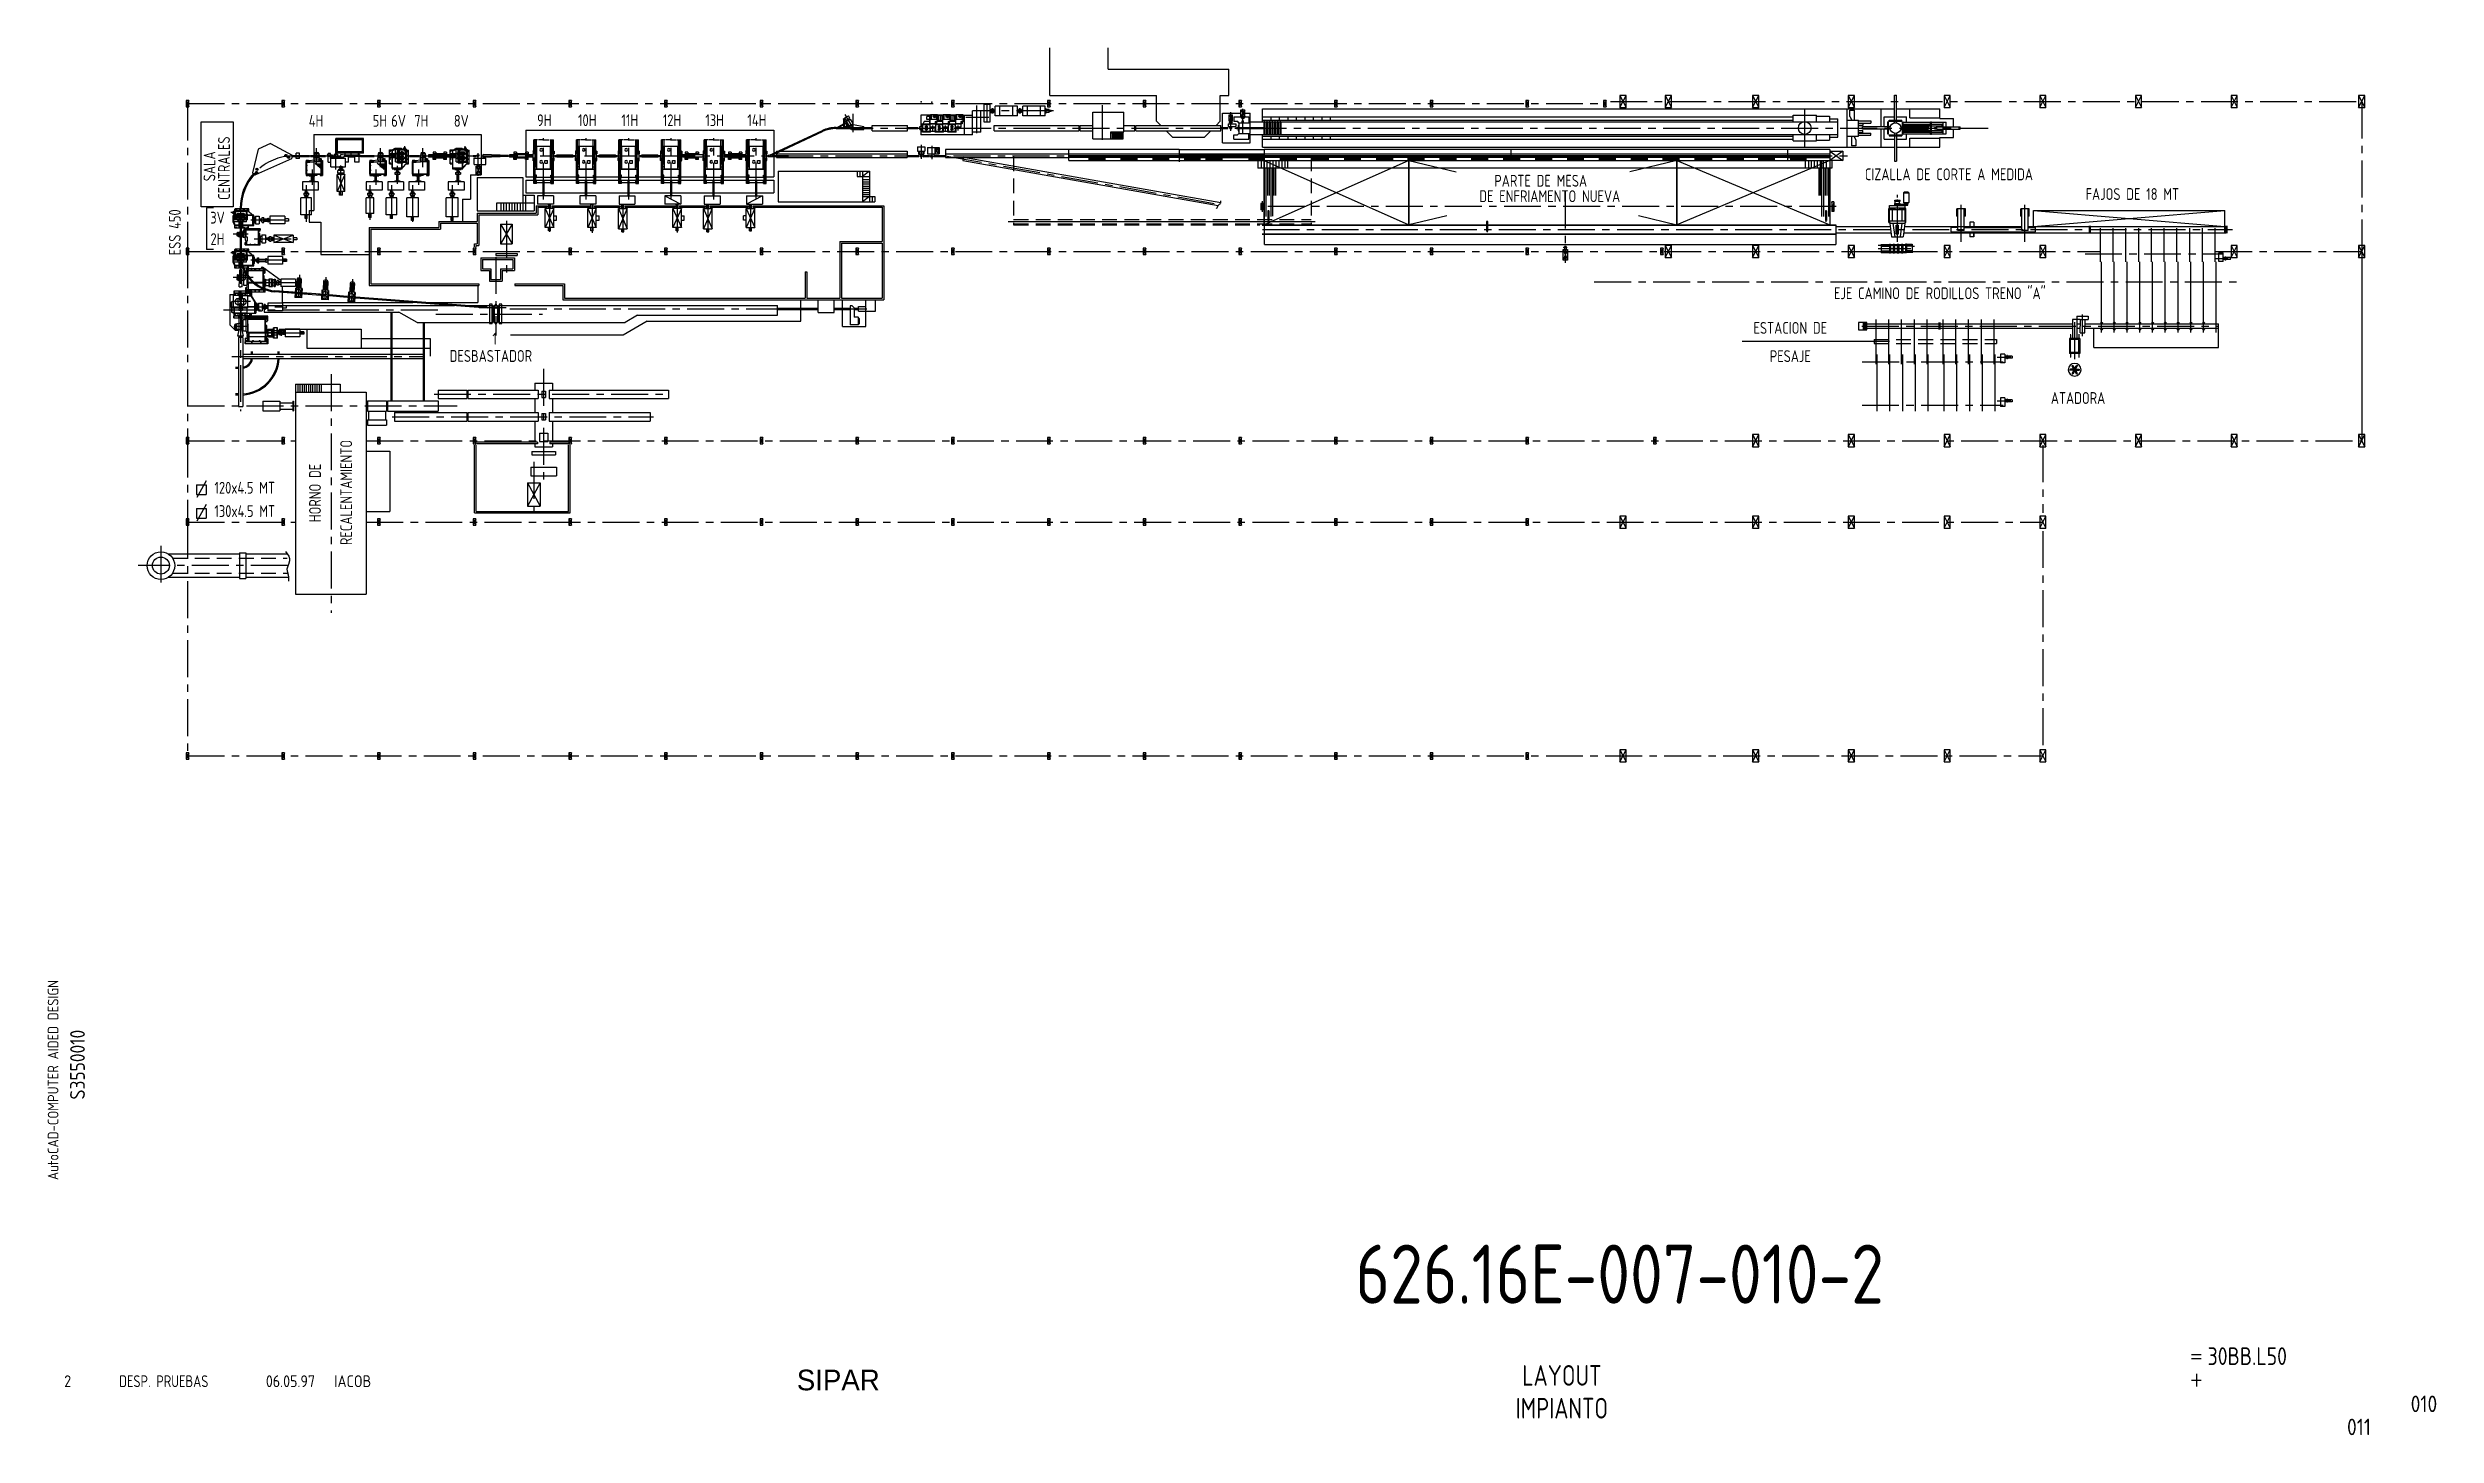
# Model space of a CAD drawing. Extents: x 10 to 414, y 6 to 241.
import ezdxf
from ezdxf.enums import TextEntityAlignment as Align

# ---------------------------------------------------------------- set-up
doc = ezdxf.new("R2010")
doc.units = 0
doc.header["$LTSCALE"] = 5
doc.header["$MEASUREMENT"] = 0
doc.header["$PDSIZE"] = -2
doc.linetypes.add('LINEA-LINEETTA', pattern=[2, 1.25, -0.25, 0.25, -0.25])
doc.linetypes.add('TRATTEGGIATA', pattern=[0.75, 0.5, -0.25])
doc.layers.get('0').update_dxf_attribs({"linetype": 'CONTINUOUS'})
doc.layers.get('DEFPOINTS').update_dxf_attribs({"linetype": 'CONTINUOUS'})
for name, color, linetype in [('1', 7, 'LINEA-LINEETTA'), ('12', 3, 'CONTINUOUS'), ('2', 3, 'CONTINUOUS'), ('32', 3, 'CONTINUOUS'), ('5', 3, 'CONTINUOUS'), ('7', 7, 'CONTINUOUS'), ('ASSE', 2, 'LINEA-LINEETTA'), ('ASSI', 2, 'CONTINUOUS'), ('CART', 7, 'CONTINUOUS'), ('COLONNA', 20, 'CONTINUOUS'), ('CVSD020', 3, 'CONTINUOUS'), ('ESISTENTE', 7, 'CONTINUOUS'), ('ESS', 7, 'CONTINUOUS'), ('ESS580H', 3, 'CONTINUOUS'), ('FAOKRUPP', 3, 'CONTINUOUS'), ('FINITURA', 3, 'CONTINUOUS'), ('FORNO', 7, 'CONTINUOUS'), ('FUTURO', 6, 'CONTINUOUS'), ('LOOPER', 7, 'CONTINUOUS'), ('MACHINE_NUOVE', 3, 'CONTINUOUS'), ('MOTORE', 4, 'CONTINUOUS'), ('QUOTE', 7, 'CONTINUOUS'), ('SCRITTE2', 7, 'CONTINUOUS')]:
    doc.layers.add(name, color=color, linetype=linetype)
doc.styles.add('DIN', font='DIN.shx', dxfattribs={"width": 0.85})
doc.styles.add('N', font='ROMANS', dxfattribs={"width": 0.85, "height": 3})
doc.styles.add('X', font='UNIV.SHX', dxfattribs={"height": 3.5})

msp = doc.modelspace()

# ---------------------------------------------------------------- texts
at = {"color": 7, "style": 'DIN', "width": 0.8}
for s, p in [('SALA', (38.04, 217.93)), ('CENTRALES', (40.5, 214.77))]:
    msp.add_text(s, height=2, rotation=90, dxfattribs=at).set_placement(p)
at = {"color": 2, "style": 'DIN', "width": 0.8}
for s, p in [('LAYOUT', (266, 14.02)), ('IMPIANTO', (266, 8.47))]:
    msp.add_text(s, height=3.5, dxfattribs=at).set_placement(p, align=Align.CENTER)
at = {"color": 2, "insert": (231.05, 37.92), "char_height": 10, "width": 111.0411, "attachment_point": 1, "style": 'DIN'}
msp.add_mtext('626.16E-007-010-2', dxfattribs=at)
at = {"layer": '12', "color": 7, "style": 'DIN', "width": 0.8}
for s, p in [('PARTE DE MESA', (262.42, 217.01)), ('DE ENFRIAMENTO NUEVA', (263.95, 214.39)), ('EJE CAMINO DE RODILLOS TRENO "A"', (330, 197.96))]:
    msp.add_text(s, height=2, dxfattribs=at).set_placement(p, align=Align.CENTER)
at = {"layer": 'CART', "color": 1, "style": 'DIN', "width": 0.9}
msp.add_text('AutoCAD-COMPUTER AIDED DESIGN', height=1.8, rotation=90, dxfattribs=at).set_placement((11.47, 48.84))
at = {"layer": 'CART', "color": 3, "style": 'N', "width": 0.85}
for s, p in [('=', (372.24, 17.91)), ('+', (372.24, 13.87))]:
    msp.add_text(s, height=2.5, dxfattribs=at).set_placement(p)
at = {"layer": 'CART', "color": 3, "style": 'DIN', "width": 0.9, "flags": 1}
msp.add_attdef('S3550010', text='', height=2.5, rotation=90, dxfattribs=at).set_placement((15.95, 68.38), align=Align.CENTER)
at = {"layer": 'CART', "color": 3, "style": 'DIN', "width": 0.85}
msp.add_attdef('30BB.L50', text='', height=3, dxfattribs=at).set_placement((375.33, 16.63), align=Align.BOTTOM_LEFT)
at = {"layer": 'CART', "color": 6, "style": 'X', "flags": 1}
msp.add_attdef('SIPAR', text='', height=3.5, dxfattribs=at).set_placement((143.5, 15), align=Align.MIDDLE)
at = {"layer": 'CART', "color": 2, "style": 'DIN', "width": 0.9, "flags": 1}
msp.add_attdef('010', text='', height=2.8, dxfattribs=at).set_placement((414.2, 9.56), align=Align.RIGHT)
at = {"layer": 'CART', "color": 7, "style": 'DIN', "width": 0.9, "flags": 1}
msp.add_attdef('011', (398.93, 5.65), '', height=2.8, dxfattribs=at)
at = {"layer": 'SCRITTE2', "color": 7, "style": 'DIN', "width": 0.8}
for s, p in [('4H', (55.09, 227.15)), ('6V', (69.06, 227.15)), ('7H', (72.91, 227.15)), ('8V', (79.68, 227.15)), ('9H', (93.73, 227.25)), ('10H', (101, 227.25)), ('11H', (108.21, 227.25)), ('12H', (115.36, 227.25)), ('13H', (122.57, 227.25)), ('14H', (129.72, 227.25)), ('CIZALLA DE CORTE A MEDIDA', (331.53, 218.1)), ('FAJOS DE 18 MT', (362.59, 214.76)), ('3V', (38.41, 210.76)), ('2H', (38.39, 207.13)), ('ESTACION DE', (304.68, 192.1)), ('DESBASTADOR', (84.68, 187.35)), ('PESAJE', (304.68, 187.32)), ('ATADORA', (353.39, 180.23)), ('120x4.5 MT', (43.02, 165.04)), ('130x4.5 MT', (43.02, 161.09))]:
    msp.add_text(s, height=2, dxfattribs=at).set_placement(p, align=Align.CENTER)
at = {"layer": 'SCRITTE2', "color": 7, "linetype": 'ByBlock', "style": 'DIN', "width": 0.8}
msp.add_text('5H', height=2, dxfattribs=at).set_placement((65.9, 227.15), align=Align.CENTER)
at = {"layer": 'SCRITTE2', "color": 7, "style": 'DIN', "width": 0.8}
for s, p in [('ESS 450', (32.18, 209.28)), ('RECALENTAMIENTO', (61.19, 165.24)), ('HORNO DE', (55.91, 165.15))]:
    msp.add_text(s, height=2, rotation=90, dxfattribs=at).set_placement(p, align=Align.CENTER)
at = {"layer": 'SCRITTE2', "color": 20, "style": 'DIN', "width": 0.8}
msp.add_text('1', height=2, dxfattribs=at).set_placement((85.33, 190.27), align=Align.CENTER)

# ---------------------------------------------------------------- blocks, each defined once
blk = doc.blocks.new('COLONN1')
at = {"layer": 'COLONNA'}
for p, q in [((-125, 300), (125, -300)), ((125, 300), (-125, -300)), ((-125, 300), (-125, -300)), ((125, 300), (-125, 300)), ((125, -300), (125, 300)), ((-125, -300), (125, -300))]:
    blk.add_line(p, q, dxfattribs=at)
blk = doc.blocks.new('COLON2')
at = {"layer": 'COLONNA'}
for p, q in [((-290, 565), (290, -565)), ((-290, -565), (290, 565)), ((-290, 565), (-290, -565)), ((290, 565), (-290, 565)), ((290, -565), (290, 565)), ((-290, -565), (290, -565))]:
    blk.add_line(p, q, dxfattribs=at)
blk = doc.blocks.new('REV2')
at = {"color": 3, "style": 'DIN'}
for s, width, p in [('2', 0.9, (12.45, 13.79)), ('DESP. PRUEBAS', 0.8, (21.76, 13.79)), ('06.05.97', 0.9, (46.59, 13.79)), ('IACOB', 0.9, (58.16, 13.79))]:
    blk.add_text(s, height=2, dxfattribs=dict(at, width=width)).set_placement(p)

# ---------------------------------------------------------------- linework, layer by layer
at = {"color": 20}
for p, q in [((179.29, 232.42), (179.29, 240.52)), ((189.19, 236.92), (189.19, 240.52)), ((189.19, 236.92), (209.62, 236.92)), ((209.62, 232.42), (209.62, 236.92)), ((168.14, 230.89), (168.14, 228.01)), ((169.22, 230.89), (168.14, 230.89)), ((169.22, 228.01), (169.22, 230.89)), ((179.29, 232.42), (197.38, 232.42)), ((197.38, 228.1), (197.38, 232.42)), ((208.18, 228.1), (208.18, 232.42)), ((208.18, 232.42), (209.62, 232.42)), ((35.66, 213.61), (35.66, 228.01)), ((35.66, 228.01), (41.06, 228.01)), ((41.06, 228.01), (41.06, 213.61)), ((90.63, 226.57), (132.57, 226.57)), ((90.63, 226.57), (90.63, 218.65)), ((132.57, 226.57), (132.57, 222.31)), ((168.14, 228.01), (169.22, 228.01)), ((169.61, 229.46), (169.61, 230.19)), ((174.24, 229.46), (174.24, 230.19)), ((197.38, 228.1), (198.1, 227.38)), ((199, 226.48), (200.08, 225.4)), ((205.48, 225.4), (206.56, 226.48)), ((52.26, 222.67), (51.72, 222.67)), ((51.72, 221.77), (51.72, 222.67)), ((52.26, 221.77), (52.26, 222.67)), ((83.04, 225.85), (83.04, 219.01)), ((133.02, 223.03), (155.15, 223.03)), ((133.02, 223.03), (133.02, 221.95)), ((155.15, 223.03), (155.15, 221.95)), ((159.84, 223.54), (160.49, 222.58)), ((159.84, 222.58), (160.49, 223.54)), ((200.08, 225.4), (205.48, 225.4)), ((311.39, 223.03), (313.55, 223.03)), ((313.55, 223.03), (311.39, 221.41)), ((311.39, 223.03), (313.55, 221.41)), ((313.55, 223.03), (313.55, 221.41)), ((52.26, 221.77), (51.72, 221.77)), ((54.95, 220.97), (56.16, 219.89)), ((57.35, 222.07), (57.35, 222.37)), ((65.42, 220.97), (66.64, 219.89)), ((81.24, 219.01), (81.24, 214.88)), ((81.24, 219.01), (83.04, 219.01)), ((82.19, 220.5), (82.91, 219.04)), ((82.19, 219.04), (82.91, 220.5)), ((82.37, 218.57), (82.37, 212.89)), ((82.37, 218.57), (90.09, 218.57)), ((82.6, 222.13), (82.6, 222.24)), ((90.09, 218.57), (90.09, 212.89)), ((90.63, 218.65), (91.97, 218.65)), ((95.27, 218.65), (99.17, 218.65)), ((102.47, 218.65), (106.37, 218.65)), ((109.67, 218.65), (113.57, 218.65)), ((116.87, 218.65), (120.77, 218.65)), ((124.07, 218.65), (127.97, 218.65)), ((131.27, 218.65), (132.57, 218.65)), ((132.57, 222.13), (132.57, 218.65)), ((133.02, 221.95), (155.15, 221.95)), ((133.31, 219.64), (148.79, 219.64)), ((133.31, 219.64), (133.31, 214.42)), ((146.72, 219.64), (146.72, 218.74)), ((146.72, 218.74), (148.79, 218.74)), ((147.17, 219.64), (147.17, 218.74)), ((147.62, 219.64), (147.62, 214.42)), ((148.79, 219.64), (147.62, 218.74)), ((148.79, 219.64), (148.79, 214.42)), ((159.37, 222.31), (159.37, 222.19)), ((164.69, 221.95), (164.56, 221.43)), ((182.51, 221.41), (201.23, 221.41)), ((215.63, 221.41), (257.39, 221.41)), ((215.63, 221.41), (240.11, 221.41)), ((257.39, 221.41), (304.19, 221.41)), ((313.55, 221.41), (311.39, 221.41)), ((79.89, 214.88), (79.89, 211.09)), ((79.89, 214.88), (81.24, 214.88)), ((90.09, 215.59), (92.02, 215.59)), ((90.56, 215.59), (90.56, 212.89)), ((90.63, 218.11), (91.97, 218.11)), ((90.63, 218.11), (90.63, 215.95)), ((90.63, 215.95), (93.53, 215.95)), ((92.02, 215.59), (92.02, 212.89)), ((93.71, 215.95), (100.73, 215.95)), ((95.27, 218.11), (99.17, 218.11)), ((100.91, 215.95), (107.93, 215.95)), ((102.47, 218.11), (106.37, 218.11)), ((108.11, 215.95), (115.13, 215.95)), ((109.67, 218.11), (113.57, 218.11)), ((114.16, 215.46), (116.86, 214.02)), ((115.31, 215.95), (122.33, 215.95)), ((116.87, 218.11), (120.77, 218.11)), ((122.51, 215.95), (129.53, 215.95)), ((124.07, 218.11), (127.97, 218.11)), ((130.68, 215.46), (127.98, 214.02)), ((129.71, 215.95), (132.57, 215.95)), ((131.27, 218.11), (132.57, 218.11)), ((132.57, 218.11), (132.57, 215.95)), ((133.31, 214.42), (149.69, 214.42)), ((147.62, 218.2), (148.79, 218.2)), ((147.62, 217.84), (148.79, 217.84)), ((147.62, 217.48), (148.79, 217.48)), ((147.62, 217.12), (148.79, 217.12)), ((147.62, 216.76), (148.79, 216.76)), ((147.62, 216.4), (148.79, 216.4)), ((147.62, 216.04), (148.79, 216.04)), ((147.62, 215.68), (148.79, 215.68)), ((147.62, 215.32), (148.79, 215.32)), ((148.79, 215.32), (147.62, 214.42)), ((148.79, 215.32), (149.69, 215.32)), ((149.24, 215.32), (149.24, 214.42)), ((149.69, 215.32), (149.69, 214.42)), ((41.06, 213.61), (35.66, 213.61)), ((36.55, 213.41), (36.55, 206.36)), ((37.73, 213.41), (36.55, 213.41)), ((55.91, 211), (55.91, 205.51)), ((75.89, 211.09), (82.37, 211.09)), ((75.89, 211.09), (75.89, 210.1)), ((76.16, 210.82), (82.37, 210.82)), ((76.16, 210.82), (76.16, 209.83)), ((82.37, 212.89), (92.02, 212.89)), ((82.37, 212.53), (92.37, 212.53)), ((82.37, 212.53), (82.37, 211.09)), ((82.37, 210.82), (82.37, 207.34)), ((82.64, 212.26), (92.64, 212.26)), ((82.64, 212.26), (82.64, 207.07)), ((92.02, 214.24), (85.62, 214.24)), ((85.62, 214.24), (85.62, 212.89)), ((86.38, 214.24), (86.38, 212.89)), ((86.84, 214.24), (86.84, 212.89)), ((87.3, 214.24), (87.3, 212.89)), ((87.77, 214.24), (87.77, 212.89)), ((88.23, 214.24), (88.23, 212.89)), ((88.7, 214.24), (88.7, 212.89)), ((89.16, 214.24), (89.16, 212.89)), ((89.63, 214.24), (89.63, 212.89)), ((92.37, 213.79), (94.18, 213.79)), ((92.37, 213.79), (92.37, 212.53)), ((92.64, 213.52), (92.64, 212.26)), ((92.64, 213.52), (94.18, 213.52)), ((93.89, 213.31), (95.33, 210.07)), ((95.33, 213.31), (93.89, 210.07)), ((94.18, 213.79), (94.18, 213.52)), ((95.03, 213.79), (101.43, 213.79)), ((95.03, 213.79), (95.03, 213.52)), ((95.03, 213.52), (101.43, 213.52)), ((101.09, 213.31), (102.53, 210.07)), ((102.53, 213.31), (101.09, 210.07)), ((101.43, 213.79), (101.43, 213.52)), ((102.23, 213.79), (106.6, 213.79)), ((102.23, 213.79), (102.23, 213.52)), ((102.23, 213.52), (106.6, 213.52)), ((107.75, 213.31), (106.31, 209.89)), ((106.31, 213.31), (107.75, 209.89)), ((106.6, 213.79), (106.6, 213.52)), ((107.41, 213.79), (115.83, 213.79)), ((107.41, 213.79), (107.41, 213.52)), ((107.41, 213.52), (115.83, 213.52)), ((115.49, 213.31), (116.93, 210.07)), ((116.93, 213.31), (115.49, 210.07)), ((115.83, 213.79), (115.83, 213.52)), ((116.63, 213.79), (121, 213.79)), ((116.63, 213.79), (116.63, 213.52)), ((116.63, 213.52), (121, 213.52)), ((122.15, 213.31), (120.71, 209.89)), ((120.71, 213.31), (122.15, 209.89)), ((121, 213.79), (121, 213.52)), ((121.81, 213.79), (128.23, 213.79)), ((121.81, 213.79), (121.81, 213.52)), ((121.81, 213.52), (128.23, 213.52)), ((129.35, 213.31), (127.91, 210.07)), ((127.91, 213.31), (129.35, 210.07)), ((128.23, 213.79), (128.23, 213.52)), ((129.01, 213.79), (151.22, 213.79)), ((129.01, 213.79), (129.01, 213.52)), ((129.01, 213.52), (150.95, 213.52)), ((150.95, 213.52), (150.95, 207.74)), ((151.22, 213.79), (151.22, 197.84)), ((215.63, 210.56), (240.11, 210.56)), ((285.47, 210.56), (311.39, 210.56)), ((345.84, 210.29), (378.24, 212.99)), ((345.84, 212.99), (378.24, 210.29)), ((345.84, 210.29), (345.84, 212.99)), ((378.24, 209.21), (378.24, 212.99)), ((37.73, 206.36), (36.55, 206.36)), ((64.1, 210.1), (64.1, 200.29)), ((64.1, 210.1), (75.89, 210.1)), ((64.37, 209.83), (64.37, 200.56)), ((64.37, 209.83), (76.16, 209.83)), ((81.92, 207.34), (82.37, 207.34)), ((81.92, 206.81), (81.92, 207.34)), ((82.19, 206.72), (82.19, 207.07)), ((82.19, 207.07), (82.64, 207.07)), ((143.75, 207.74), (150.95, 207.74)), ((143.75, 207.74), (143.75, 198.11)), ((144.02, 207.47), (150.95, 207.47)), ((144.02, 207.47), (144.02, 198.11)), ((150.95, 207.47), (150.95, 198.11)), ((266.21, 206.38), (266.93, 206.38)), ((266.21, 204.58), (266.21, 206.38)), ((266.93, 206.38), (266.21, 204.58)), ((266.21, 206.38), (266.93, 204.58)), ((266.93, 206.38), (266.93, 204.58)), ((45.82, 203.18), (46.01, 203.44)), ((46.01, 203.44), (49.12, 201.17)), ((55.91, 205.51), (64.1, 205.51)), ((137.9, 202.61), (137.9, 198.11)), ((137.9, 202.61), (138.17, 202.61)), ((138.17, 202.61), (138.17, 198.11)), ((266.93, 204.58), (266.21, 204.58)), ((40.51, 198.76), (40.51, 193.63)), ((40.51, 198.76), (41.15, 198.76)), ((49.34, 200.11), (49.34, 197.41)), ((64.1, 200.29), (82.64, 200.29)), ((64.37, 200.56), (82.64, 200.56)), ((82.46, 200.29), (82.46, 197.41)), ((82.64, 200.56), (82.64, 200.29)), ((88.76, 200.56), (97.13, 200.56)), ((88.76, 200.56), (88.76, 200.29)), ((88.76, 200.29), (96.86, 200.29)), ((96.86, 200.29), (96.86, 197.84)), ((97.13, 200.56), (97.13, 198.11)), ((49.34, 197.41), (61.54, 197.41)), ((61.45, 197.41), (71.48, 197.41)), ((73.83, 197.41), (82.46, 197.41)), ((84.46, 197.1), (84.46, 193.86)), ((84.89, 197.1), (84.46, 197.1)), ((84.89, 193.86), (84.89, 197.1)), ((86.11, 197.1), (86.11, 193.86)), ((86.54, 197.1), (86.11, 197.1)), ((86.54, 193.86), (86.54, 197.1)), ((96.86, 197.84), (151.22, 197.84)), ((97.13, 198.11), (137.9, 198.11)), ((111.12, 194.24), (107.07, 191.85)), ((111.12, 194.24), (137.18, 194.24)), ((137.18, 194.24), (137.18, 197.84)), ((138.17, 198.11), (143.75, 198.11)), ((140.09, 195.7), (140.09, 197.84)), ((140.09, 195.7), (142.79, 195.7)), ((142.79, 195.7), (142.79, 197.84)), ((144.02, 198.11), (150.95, 198.11)), ((144.2, 193.34), (144.2, 197.84)), ((146.9, 195.95), (146.9, 196.71)), ((146.9, 196.71), (148.16, 196.71)), ((146.9, 195.95), (149.78, 195.95)), ((148.16, 193.34), (148.16, 197.84)), ((149.78, 195.95), (149.78, 197.84)), ((40.51, 193.63), (41.41, 192.73)), ((41.41, 192.73), (42.05, 192.73)), ((48.57, 192.73), (49.87, 192.73)), ((48.84, 192.91), (62.7, 192.91)), ((50.23, 192.91), (50.23, 192.87)), ((53.52, 192.91), (53.52, 189.67)), ((62.7, 192.91), (62.7, 189.67)), ((62.7, 191.29), (74.4, 191.29)), ((74.4, 191.29), (74.4, 188.32)), ((84.46, 193.86), (84.89, 193.86)), ((86.11, 193.86), (86.54, 193.86)), ((107.07, 191.85), (87.99, 191.85)), ((144.2, 193.34), (148.16, 193.34)), ((321.45, 190.78), (296.5, 190.78)), ((317.63, 194.04), (316.25, 194.04)), ((316.25, 194.04), (316.25, 192.77)), ((316.25, 192.77), (317.63, 192.77)), ((317.08, 192.77), (317.08, 194.04)), ((41.95, 186.42), (41.46, 186.42)), ((41.95, 186.24), (41.46, 186.24)), ((44.16, 188.63), (44.16, 189.12)), ((44.34, 188.63), (44.34, 189.12)), ((48.66, 188.63), (48.66, 189.12)), ((48.84, 188.63), (48.84, 189.12)), ((53.52, 189.67), (74.4, 189.67)), ((41.95, 181.92), (41.46, 181.92)), ((41.95, 181.74), (41.46, 181.74)), ((81.92, 161.77), (81.92, 173.24)), ((92.58, 173.74), (82.19, 173.74)), ((82.19, 162.04), (82.19, 173.33)), ((92.58, 173.47), (82.28, 173.47)), ((92.58, 173.74), (92.58, 173.47)), ((97.85, 173.74), (94.65, 173.74)), ((94.65, 173.74), (94.65, 173.47)), ((97.76, 173.47), (94.65, 173.47)), ((97.85, 162.04), (97.85, 173.33)), ((98.12, 161.77), (98.12, 173.24)), ((36.46, 163.19), (34.91, 160.37)), ((81.92, 161.77), (98.12, 161.77)), ((82.19, 162.04), (97.85, 162.04))]:
    msp.add_line(p, q, dxfattribs=at)
at = {"color": 20, "linetype": 'LINEA-LINEETTA'}
msp.add_line((266.57, 216.18), (266.57, 204.14), dxfattribs=at)
at = {"color": 20, "linetype": 'TRATTEGGIATA'}
for p, q in [((318.85, 191.16), (339.57, 191.16)), ((318.85, 190.44), (339.57, 190.44))]:
    msp.add_line(p, q, dxfattribs=at)
at = {"color": 7}
for p, q in [((34.82, 166.55), (34.82, 164.91)), ((34.82, 166.55), (36.46, 166.55)), ((36.46, 167.19), (34.91, 164.37)), ((36.46, 166.55), (36.46, 164.91)), ((34.82, 164.91), (36.46, 164.91)), ((34.82, 162.55), (36.46, 162.55)), ((34.82, 162.55), (34.82, 160.91)), ((36.46, 162.55), (36.46, 160.91)), ((34.82, 160.91), (36.46, 160.91))]:
    msp.add_line(p, q, dxfattribs=at)
at = {"color": 20}
msp.add_lwpolyline([(207.46, 213.3), (207.56, 213.36), (207.64, 213.43), (207.69, 213.51), (207.72, 213.59), (207.75, 213.67), (207.77, 213.74), (207.8, 213.82), (207.85, 213.88), (207.91, 213.94), (207.98, 213.99), (208.06, 214.04), (208.14, 214.11), (208.21, 214.19), (208.26, 214.29), (208.28, 214.42), (208.27, 214.59)], dxfattribs=at)
for points, const_width in [([(355.38, 210.38), (355.38, 209.12)], 0.36), ([(378.47, 210.38), (378.47, 209.12)], 0.45), ([(329.94, 194.04), (329.94, 192.78)], 0.36)]:
    msp.add_lwpolyline(points, dxfattribs=dict(at, const_width=const_width))
for radius, start, end in [(6.54, 273.1565, 356.8435), (6.36, 273.2458, 356.7542), (2.06, 280.0661, 349.9339), (1.88, 281.0236, 348.9764)]:
    msp.add_arc((42.31, 188.27), radius, start, end, dxfattribs=at)
for points in [[(54.95, 220.97), (56.16, 219.89), (54.95, 220.97), (56.16, 220.97)], [(56.16, 219.89), (56.16, 220.97), (54.95, 220.97), (56.16, 219.89)], [(66.64, 219.89), (66.64, 220.97), (65.42, 220.97), (66.64, 219.89)], [(65.42, 220.97), (66.64, 219.89), (65.42, 220.97), (66.64, 220.97)], [(317.08, 192.77), (317.08, 194.04), (317.63, 192.77), (317.63, 194.04)]]:
    msp.add_solid(points, dxfattribs=at)
at = {"layer": '1', "color": 20}
for p, q in [((33.32, 231.07), (273.3, 231.07)), ((33.32, 231.07), (33.32, 206.05)), ((188.23, 224.96), (188.23, 230.78)), ((274.21, 231.43), (401.42, 231.43)), ((401.42, 231.43), (401.42, 174.01)), ((55.19, 220.93), (55.19, 223.5)), ((65.99, 220.32), (65.99, 223.53)), ((68.75, 222.6), (69.03, 222.6)), ((68.89, 222.5), (68.89, 222.7)), ((69.46, 222.6), (69.79, 222.6)), ((69.59, 221.45), (69.59, 223)), ((69.66, 222.5), (69.66, 222.7)), ((70.1, 222.97), (70.1, 223.86)), ((73.19, 220.32), (73.19, 223.53)), ((79.01, 222.6), (79.29, 222.6)), ((79.15, 222.5), (79.15, 222.7)), ((79.72, 222.6), (80.05, 222.6)), ((79.85, 221.45), (79.85, 223)), ((79.92, 222.5), (79.92, 222.7)), ((80.36, 222.97), (80.36, 223.86)), ((83.39, 221.96), (83.39, 222.48)), ((93.62, 214.81), (93.62, 225.24)), ((100.82, 214.81), (100.82, 225.24)), ((108.02, 214.81), (108.02, 225.24)), ((115.22, 214.81), (115.22, 225.24)), ((122.42, 214.81), (122.42, 225.24)), ((129.62, 214.81), (129.62, 225.24)), ((54.41, 219.92), (54.41, 217.33)), ((55.89, 221.14), (56.25, 221.14)), ((55.89, 220.58), (56.25, 220.58)), ((55.89, 219.78), (56.25, 219.78)), ((55.89, 218.99), (56.25, 218.99)), ((56.07, 221.28), (56.07, 220.97)), ((56.07, 220.72), (56.07, 220.42)), ((56.07, 219.9), (56.07, 219.62)), ((56.07, 219.18), (56.07, 218.8)), ((65.21, 219.92), (65.21, 217.33)), ((66.46, 221.76), (66.46, 221.29)), ((68.75, 221.84), (69.03, 221.84)), ((68.86, 217.47), (68.86, 220.51)), ((68.89, 221.75), (68.89, 221.93)), ((69.46, 221.84), (69.79, 221.84)), ((69.66, 221.75), (69.66, 221.93)), ((72.41, 219.92), (72.41, 217.33)), ((73.66, 221.76), (73.66, 221.29)), ((73.89, 221.14), (74.25, 221.14)), ((73.89, 220.58), (74.25, 220.58)), ((73.89, 219.78), (74.25, 219.78)), ((73.89, 218.99), (74.25, 218.99)), ((74.07, 221.28), (74.07, 220.97)), ((74.07, 220.72), (74.07, 220.42)), ((74.07, 219.9), (74.07, 219.62)), ((74.07, 219.18), (74.07, 218.8)), ((79.01, 221.84), (79.29, 221.84)), ((79.12, 219.92), (79.12, 217.33)), ((79.15, 221.75), (79.15, 221.93)), ((79.72, 221.84), (80.05, 221.84)), ((79.92, 221.75), (79.92, 221.93)), ((53.42, 217.29), (53.42, 211.05)), ((64.22, 217.29), (64.22, 211.42)), ((67.87, 217.29), (67.87, 211.6)), ((71.42, 217.29), (71.42, 210.96)), ((78.13, 217.29), (78.13, 210.98)), ((322.8, 207.68), (322.8, 215.62)), ((87.31, 211.2), (87.31, 201.96)), ((94.61, 214.02), (94.61, 209.38)), ((101.81, 214.02), (101.81, 209.18)), ((107.03, 214.02), (107.03, 209.35)), ((116.21, 214.02), (116.21, 209.24)), ((121.43, 214.02), (121.43, 209.35)), ((128.63, 214.02), (128.63, 209.53)), ((333.6, 207.68), (333.6, 213.99)), ((344.4, 207.68), (344.4, 213.99)), ((42.31, 206.81), (42.31, 179)), ((319.56, 207.09), (325.06, 207.09)), ((319.56, 206.55), (325.06, 206.55)), ((33.32, 206.05), (357.18, 206.05)), ((33.32, 206.05), (33.32, 174.01)), ((85.51, 205.1), (85.51, 191.79)), ((319.56, 206.01), (325.06, 206.01)), ((354.57, 205.61), (377.87, 205.61)), ((376.47, 204.84), (378.79, 204.84)), ((376.62, 206.05), (401.42, 206.05)), ((401.42, 205.28), (401.42, 174.01)), ((84.07, 196.53), (48.13, 199.29)), ((52.27, 202.06), (52.06, 198.49)), ((56.76, 201.71), (56.57, 198.14)), ((61.26, 201.36), (61.07, 197.8)), ((39.44, 196.15), (75.83, 196.15)), ((75.36, 195.43), (93.43, 195.43)), ((82.69, 196.54), (87.28, 196.54)), ((87.92, 196.33), (140.09, 196.33)), ((142.79, 196.33), (148.35, 196.33)), ((352.82, 187.83), (352.82, 194.8)), ((354.14, 191.72), (354.14, 195.38)), ((316.78, 193.41), (377.17, 193.41)), ((93.62, 186.17), (93.62, 167.46)), ((316.83, 187.38), (340.73, 187.38)), ((339.71, 188.15), (342.03, 188.15)), ((353.7, 186.02), (351.94, 186.02)), ((353.26, 186.78), (352.38, 185.26)), ((352.38, 186.78), (353.26, 185.26)), ((57.62, 185.25), (57.62, 144.84)), ((33.32, 179.88), (78.95, 179.88)), ((67.97, 178.05), (112.21, 178.05)), ((75.06, 181.86), (114.87, 181.86)), ((316.82, 180), (340.73, 180)), ((339.71, 180.77), (342.03, 180.77)), ((33.32, 174.01), (51.63, 174.01)), ((33.32, 174.01), (33.32, 160.24)), ((63.6, 174.01), (401.42, 174.01)), ((91.96, 170.42), (91.96, 160.89)), ((347.42, 173.24), (347.42, 161.77)), ((33.32, 160.24), (33.32, 120.64)), ((33.32, 160.24), (51.63, 160.24)), ((63.6, 160.24), (347.42, 160.24)), ((347.42, 158.71), (347.42, 122.17)), ((28.82, 156.23), (28.82, 149.04)), ((50.32, 152.86), (24.97, 152.86)), ((33.32, 120.64), (347.42, 120.64))]:
    msp.add_line(p, q, dxfattribs=at)
at = {"layer": '1', "color": 20, "linetype": 'Continuous'}
for p, q in [((55.86, 198.79), (48.13, 199.38)), ((55.85, 198.61), (48.13, 199.2)), ((60.35, 198.26), (57.3, 198.5)), ((60.36, 198.44), (57.31, 198.68)), ((84.06, 196.44), (61.8, 198.15)), ((84.08, 196.62), (61.81, 198.33))]:
    msp.add_line(p, q, dxfattribs=at)
for radius, start, end in [(9.09, 138.5835, 179.1019), (8.91, 138.4261, 179.1294)]:
    msp.add_arc((51.31, 213.22), radius, start, end, dxfattribs=at)
at = {"layer": '1', "color": 20}
msp.add_arc((51.31, 213.22), 9, 90, 180, dxfattribs=at)
at = {"layer": '12', "color": 20}
for p, q in [((166.93, 226.05), (166.93, 230.73)), ((170.07, 229.02), (170.07, 230.64)), ((170.07, 229.02), (170.07, 230.64)), ((173.85, 230.64), (170.07, 230.64)), ((173.85, 230.64), (170.07, 230.64)), ((170.87, 229.02), (170.87, 230.64)), ((170.87, 229.02), (170.87, 230.64)), ((173.05, 229.02), (173.05, 230.64)), ((173.05, 229.02), (173.05, 230.64)), ((173.85, 229.02), (173.85, 230.64)), ((173.85, 229.02), (173.85, 230.64)), ((178.53, 230.64), (174.75, 230.64)), ((178.53, 230.64), (174.75, 230.64)), ((174.75, 229.02), (174.75, 230.64)), ((174.75, 229.02), (174.75, 230.64)), ((175.55, 229.02), (175.55, 230.64)), ((175.55, 229.02), (175.55, 230.64)), ((177.73, 229.02), (177.73, 230.64)), ((177.73, 229.02), (177.73, 230.64)), ((178.53, 229.02), (178.53, 230.64)), ((178.53, 229.02), (178.53, 230.64)), ((322.3, 228.24), (322.3, 232.51)), ((322.3, 232.51), (322.66, 232.51)), ((322.66, 228.24), (322.66, 232.51)), ((131.75, 222.31), (140.81, 226.5)), ((143.12, 227.02), (149.08, 227.02)), ((143.16, 226.84), (149.08, 226.84)), ((143.3, 227.02), (144.4, 227.65)), ((143.52, 227.02), (144.4, 227.53)), ((144.36, 228.5), (144.45, 228.56)), ((144.4, 228.43), (144.36, 228.5)), ((144.4, 228.43), (144.4, 227.65)), ((144.4, 227.53), (144.4, 227.02)), ((144.83, 227.9), (144.45, 228.56)), ((144.51, 228.24), (144.51, 227.72)), ((144.74, 227.85), (144.51, 228.24)), ((144.51, 227.72), (144.74, 227.85)), ((144.51, 227.59), (144.79, 227.75)), ((144.51, 227.59), (144.51, 227.09)), ((144.51, 227.09), (145.01, 227.38)), ((144.6, 227.02), (145.06, 227.29)), ((144.61, 228.65), (145.23, 229.01)), ((144.83, 228.26), (144.61, 228.65)), ((146.02, 226.93), (144.69, 229.23)), ((145.01, 227.38), (144.79, 227.75)), ((144.83, 228.26), (145.46, 228.62)), ((144.83, 227.9), (144.99, 227.99)), ((144.89, 227.81), (145.04, 227.9)), ((145.1, 227.43), (144.89, 227.81)), ((144.92, 228.1), (145.55, 228.46)), ((145.37, 227.32), (144.92, 228.1)), ((145.22, 227.02), (145.06, 227.29)), ((145.1, 227.43), (145.26, 227.52)), ((145.16, 227.34), (145.31, 227.43)), ((145.34, 227.02), (145.16, 227.34)), ((145.46, 228.62), (145.23, 229.01)), ((145.37, 227.32), (146, 227.68)), ((145.46, 227.17), (146.09, 227.53)), ((145.55, 227.02), (145.46, 227.17)), ((146, 227.68), (145.55, 228.46)), ((145.76, 226.66), (145.65, 226.84)), ((145.76, 226.66), (147.82, 226.66)), ((146.02, 226.25), (146.02, 229.35)), ((146.09, 227.53), (147.82, 227.2)), ((147.82, 227.02), (147.82, 227.2)), ((147.82, 226.66), (147.82, 226.84)), ((149.08, 226.84), (149.08, 227.02)), ((149.26, 227.38), (155.2, 227.38)), ((149.26, 226.48), (149.26, 227.38)), ((149.26, 226.48), (155.2, 226.48)), ((155.2, 226.48), (155.2, 227.38)), ((155.2, 227.02), (156.98, 227.02)), ((155.2, 226.84), (156.98, 226.84)), ((156.98, 226.84), (156.98, 227.02)), ((157.32, 226.67), (157.32, 227.19)), ((157.32, 226.67), (157.32, 227.19)), ((157.32, 227.19), (157.74, 227.19)), ((157.32, 227.19), (157.74, 227.19)), ((157.32, 226.67), (157.74, 226.67)), ((157.32, 226.67), (157.74, 226.67)), ((159.11, 229.09), (157.47, 229.09)), ((159.11, 229.09), (157.47, 229.09)), ((157.47, 229.09), (157.47, 227.19)), ((157.47, 229.09), (157.47, 227.19)), ((159.05, 227.61), (157.47, 227.61)), ((159.05, 227.61), (157.47, 227.61)), ((157.47, 226.67), (157.47, 225.76)), ((157.47, 226.67), (157.47, 225.76)), ((157.74, 226.24), (157.74, 227.61)), ((157.74, 226.24), (157.74, 227.61)), ((159.03, 227.5), (157.84, 227.5)), ((159.03, 227.5), (157.84, 227.5)), ((157.84, 226.35), (157.84, 227.5)), ((157.84, 226.35), (157.84, 227.5)), ((158.05, 228.03), (157.85, 227.69)), ((158.05, 228.03), (157.85, 227.69)), ((157.85, 227.61), (157.85, 227.69)), ((157.85, 227.61), (157.85, 227.69)), ((158.93, 228.03), (158.05, 228.03)), ((158.91, 228.03), (158.05, 228.03)), ((159.11, 229.09), (158.16, 229.09)), ((159.11, 229.09), (158.16, 229.09)), ((158.67, 227.11), (158.17, 227.11)), ((158.67, 227.11), (158.17, 227.11)), ((158.67, 226.75), (158.17, 226.75)), ((158.67, 226.75), (158.17, 226.75)), ((158.42, 226.53), (158.42, 227.36)), ((158.49, 228.36), (158.49, 228.87)), ((158.49, 228.36), (158.49, 228.87)), ((158.93, 228.87), (158.49, 228.87)), ((158.91, 228.87), (158.49, 228.87)), ((158.93, 228.36), (158.49, 228.36)), ((158.91, 228.36), (158.49, 228.36)), ((158.93, 228.97), (158.93, 227.61)), ((158.93, 228.97), (158.93, 227.61)), ((158.93, 228.97), (159.11, 228.97)), ((158.93, 228.97), (159.11, 228.97)), ((159.06, 228.25), (158.93, 228.25)), ((159.06, 228.25), (158.93, 228.25)), ((160.14, 227.67), (158.93, 227.67)), ((160.14, 227.67), (158.93, 227.67)), ((159.03, 226.35), (159.03, 227.5)), ((159.03, 226.35), (159.03, 227.5)), ((159.05, 227.62), (159.99, 227.62)), ((159.05, 227.62), (159.99, 227.62)), ((159.05, 227.07), (159.05, 227.62)), ((159.05, 227.07), (159.05, 227.62)), ((159.05, 227.15), (159.99, 227.15)), ((159.05, 227.15), (159.99, 227.15)), ((159.99, 227.07), (159.05, 227.07)), ((159.99, 227.07), (159.05, 227.07)), ((159.06, 227.67), (159.06, 228.39)), ((159.06, 227.67), (159.06, 228.39)), ((160.42, 228.39), (159.06, 228.39)), ((160.42, 228.39), (159.06, 228.39)), ((159.11, 228.39), (159.11, 229.19)), ((159.11, 228.39), (159.11, 229.19)), ((160.32, 229.19), (159.11, 229.19)), ((160.32, 229.19), (159.11, 229.19)), ((159.14, 226.24), (159.14, 227.07)), ((159.14, 226.24), (159.14, 227.07)), ((159.27, 228.39), (159.27, 229.19)), ((159.27, 228.39), (159.27, 229.19)), ((159.32, 226.91), (159.32, 227.07)), ((159.32, 226.91), (159.32, 227.07)), ((159.68, 226.91), (159.32, 226.91)), ((159.68, 226.91), (159.32, 226.91)), ((159.37, 226.86), (159.37, 226.91)), ((159.37, 226.86), (159.37, 226.91)), ((159.63, 226.86), (159.37, 226.86)), ((159.63, 226.86), (159.37, 226.86)), ((159.5, 226.53), (159.5, 227.36)), ((159.5, 226.53), (159.5, 227.36)), ((160.15, 228.93), (159.54, 228.93)), ((160.15, 228.93), (159.54, 228.93)), ((159.63, 226.86), (159.63, 226.91)), ((159.63, 226.86), (159.63, 226.91)), ((159.68, 226.91), (159.68, 227.07)), ((159.68, 226.91), (159.68, 227.07)), ((159.83, 228.65), (159.83, 229.22)), ((159.83, 228.65), (159.83, 229.22)), ((159.9, 226.24), (159.9, 227.07)), ((159.98, 228.02), (160.42, 228.26)), ((159.98, 228.02), (160.42, 228.26)), ((159.98, 227.67), (159.98, 228.02)), ((159.98, 227.67), (159.98, 228.02)), ((159.99, 227.07), (159.99, 227.62)), ((159.99, 227.07), (159.99, 227.62)), ((161.21, 227.61), (159.99, 227.61)), ((161.19, 227.5), (160, 227.5)), ((161.19, 227.5), (160, 227.5)), ((160, 226.35), (160, 227.5)), ((160, 226.35), (160, 227.5)), ((160.42, 228.09), (160.13, 227.93)), ((160.42, 228.09), (160.13, 227.93)), ((160.14, 227.93), (160.14, 227.61)), ((160.14, 227.93), (160.14, 227.61)), ((160.18, 228.39), (160.18, 229.19)), ((160.18, 228.39), (160.18, 229.19)), ((161.22, 228.03), (160.31, 228.03)), ((161.09, 228.03), (160.31, 228.03)), ((161.07, 228.03), (160.31, 228.03)), ((161.07, 228.03), (160.31, 228.03)), ((160.32, 228.39), (160.32, 229.19)), ((160.32, 228.39), (160.32, 229.19)), ((161.27, 229.09), (160.32, 229.09)), ((161.27, 229.09), (160.32, 229.09)), ((161.27, 229.09), (160.32, 229.09)), ((160.47, 228.92), (160.32, 228.92)), ((160.47, 228.92), (160.32, 228.92)), ((160.83, 227.11), (160.33, 227.11)), ((160.83, 227.11), (160.33, 227.11)), ((160.83, 226.75), (160.33, 226.75)), ((160.83, 226.75), (160.33, 226.75)), ((160.42, 228.09), (160.42, 228.38)), ((160.42, 228.09), (160.42, 228.38)), ((160.47, 228.3), (160.42, 228.3)), ((160.47, 228.3), (160.42, 228.3)), ((160.78, 229.03), (160.47, 229.03)), ((160.47, 228.2), (160.47, 229.03)), ((160.47, 228.2), (160.47, 229.03)), ((160.78, 228.2), (160.47, 228.2)), ((160.58, 226.53), (160.58, 227.36)), ((160.78, 229.03), (161.09, 229.03)), ((160.78, 228.2), (160.78, 229.03)), ((160.78, 228.2), (160.78, 229.03)), ((160.78, 228.2), (161.09, 228.2)), ((161.09, 228.2), (161.09, 229.03)), ((161.09, 228.2), (161.09, 229.03)), ((161.09, 228.92), (161.25, 228.92)), ((161.09, 228.92), (161.27, 228.92)), ((161.09, 228.3), (161.14, 228.3)), ((161.09, 228.3), (161.22, 228.3)), ((161.19, 226.35), (161.19, 227.5)), ((161.19, 226.35), (161.19, 227.5)), ((161.21, 227.62), (162.15, 227.62)), ((161.21, 227.62), (162.15, 227.62)), ((161.21, 227.07), (161.21, 227.62)), ((161.21, 227.07), (161.21, 227.62)), ((161.21, 227.15), (162.15, 227.15)), ((161.21, 227.15), (162.15, 227.15)), ((162.15, 227.07), (161.21, 227.07)), ((162.15, 227.07), (161.21, 227.07)), ((162.58, 228.39), (161.22, 228.39)), ((162.58, 228.39), (161.22, 228.39)), ((161.22, 227.67), (161.22, 228.39)), ((161.22, 227.67), (161.22, 228.39)), ((162.3, 227.67), (161.22, 227.67)), ((162.48, 229.19), (161.27, 229.19)), ((162.48, 229.19), (161.27, 229.19)), ((161.27, 228.39), (161.27, 229.19)), ((161.27, 228.39), (161.27, 229.19)), ((161.3, 226.24), (161.3, 227.07)), ((161.3, 226.24), (161.3, 227.07)), ((161.43, 228.39), (161.43, 229.19)), ((161.43, 228.39), (161.43, 229.19)), ((161.48, 226.91), (161.48, 227.07)), ((161.48, 226.91), (161.48, 227.07)), ((161.84, 226.91), (161.48, 226.91)), ((161.84, 226.91), (161.48, 226.91)), ((161.53, 226.86), (161.53, 226.91)), ((161.53, 226.86), (161.53, 226.91)), ((161.79, 226.86), (161.53, 226.86)), ((161.79, 226.86), (161.53, 226.86)), ((161.66, 226.53), (161.66, 227.36)), ((161.66, 226.53), (161.66, 227.36)), ((162.31, 228.93), (161.7, 228.93)), ((162.31, 228.93), (161.7, 228.93)), ((161.79, 226.86), (161.79, 226.91)), ((161.79, 226.86), (161.79, 226.91)), ((161.84, 226.91), (161.84, 227.07)), ((161.84, 226.91), (161.84, 227.07)), ((161.99, 228.65), (161.99, 229.22)), ((161.99, 228.65), (161.99, 229.22)), ((162.06, 226.24), (162.06, 227.07)), ((162.14, 228.02), (162.58, 228.26)), ((162.14, 228.02), (162.58, 228.26)), ((162.14, 227.67), (162.14, 228.02)), ((162.14, 227.67), (162.14, 228.02)), ((162.15, 227.07), (162.15, 227.62)), ((162.15, 227.07), (162.15, 227.62)), ((163.37, 227.61), (162.15, 227.61)), ((163.35, 227.5), (162.16, 227.5)), ((163.35, 227.5), (162.16, 227.5)), ((162.16, 226.35), (162.16, 227.5)), ((162.16, 226.35), (162.16, 227.5)), ((162.58, 228.09), (162.29, 227.93)), ((162.58, 228.09), (162.29, 227.93)), ((162.3, 227.93), (162.3, 227.67)), ((162.34, 228.39), (162.34, 229.19)), ((162.34, 228.39), (162.34, 229.19)), ((163.38, 228.03), (162.47, 228.03)), ((163.25, 228.03), (162.47, 228.03)), ((163.23, 228.03), (162.47, 228.03)), ((163.23, 228.03), (162.47, 228.03)), ((162.48, 228.39), (162.48, 229.19)), ((162.48, 228.39), (162.48, 229.19)), ((163.43, 229.09), (162.48, 229.09)), ((163.43, 229.09), (162.48, 229.09)), ((163.43, 229.09), (162.48, 229.09)), ((162.63, 228.92), (162.48, 228.92)), ((162.63, 228.92), (162.48, 228.92)), ((162.99, 227.11), (162.49, 227.11)), ((162.99, 227.11), (162.49, 227.11)), ((162.99, 226.75), (162.49, 226.75)), ((162.99, 226.75), (162.49, 226.75)), ((162.58, 228.09), (162.58, 228.38)), ((162.58, 228.09), (162.58, 228.38)), ((162.63, 228.3), (162.58, 228.3)), ((162.63, 228.3), (162.58, 228.3)), ((162.94, 229.03), (162.63, 229.03)), ((162.63, 228.2), (162.63, 229.03)), ((162.63, 228.2), (162.63, 229.03)), ((162.94, 228.2), (162.63, 228.2)), ((162.74, 226.53), (162.74, 227.36)), ((162.94, 229.03), (163.25, 229.03)), ((162.94, 228.2), (162.94, 229.03)), ((162.94, 228.2), (162.94, 229.03)), ((162.94, 228.2), (163.25, 228.2)), ((163.25, 228.2), (163.25, 229.03)), ((163.25, 228.2), (163.25, 229.03)), ((163.25, 228.92), (163.43, 228.92)), ((163.25, 228.92), (163.41, 228.92)), ((163.25, 228.3), (163.38, 228.3)), ((163.25, 228.3), (163.3, 228.3)), ((163.35, 226.35), (163.35, 227.5)), ((163.35, 226.35), (163.35, 227.5)), ((163.37, 227.62), (164.31, 227.62)), ((163.37, 227.62), (164.31, 227.62)), ((163.37, 227.07), (163.37, 227.62)), ((163.37, 227.07), (163.37, 227.62)), ((163.37, 227.15), (164.31, 227.15)), ((163.37, 227.15), (164.31, 227.15)), ((164.31, 227.07), (163.37, 227.07)), ((164.31, 227.07), (163.37, 227.07)), ((163.38, 227.67), (163.38, 228.39)), ((163.38, 227.67), (163.38, 228.39)), ((164.74, 228.39), (163.38, 228.39)), ((164.74, 228.39), (163.38, 228.39)), ((164.46, 227.67), (163.38, 227.67)), ((163.43, 228.39), (163.43, 229.19)), ((163.43, 228.39), (163.43, 229.19)), ((164.64, 229.19), (163.43, 229.19)), ((164.64, 229.19), (163.43, 229.19)), ((163.46, 226.24), (163.46, 227.07)), ((163.46, 226.24), (163.46, 227.07)), ((163.59, 228.39), (163.59, 229.19)), ((163.59, 228.39), (163.59, 229.19)), ((163.64, 226.91), (163.64, 227.07)), ((163.64, 226.91), (163.64, 227.07)), ((164, 226.91), (163.64, 226.91)), ((164, 226.91), (163.64, 226.91)), ((163.69, 226.86), (163.69, 226.91)), ((163.69, 226.86), (163.69, 226.91)), ((163.95, 226.86), (163.69, 226.86)), ((163.95, 226.86), (163.69, 226.86)), ((163.82, 226.53), (163.82, 227.36)), ((163.82, 226.53), (163.82, 227.36)), ((164.47, 228.93), (163.86, 228.93)), ((164.47, 228.93), (163.86, 228.93)), ((163.95, 226.86), (163.95, 226.91)), ((163.95, 226.86), (163.95, 226.91)), ((164, 226.91), (164, 227.07)), ((164, 226.91), (164, 227.07)), ((164.15, 228.65), (164.15, 229.22)), ((164.15, 228.65), (164.15, 229.22)), ((164.3, 228.02), (164.74, 228.26)), ((164.3, 228.02), (164.74, 228.26)), ((164.3, 227.67), (164.3, 228.02)), ((164.3, 227.67), (164.3, 228.02)), ((164.31, 227.07), (164.31, 227.62)), ((164.31, 227.07), (164.31, 227.62)), ((164.74, 228.09), (164.45, 227.93)), ((164.74, 228.09), (164.45, 227.93)), ((164.46, 227.93), (164.46, 227.67)), ((164.5, 228.39), (164.5, 229.19)), ((164.5, 228.39), (164.5, 229.19)), ((164.64, 228.39), (164.64, 229.19)), ((164.64, 228.39), (164.64, 229.19)), ((164.64, 229.09), (165.64, 229.09)), ((164.74, 228.09), (164.74, 228.38)), ((164.74, 228.09), (164.74, 228.38)), ((164.87, 229.09), (166.21, 229.09)), ((164.88, 225.76), (164.88, 229.09)), ((164.88, 225.76), (164.88, 229.09)), ((167.61, 228.69), (165.07, 228.69)), ((166.21, 225.76), (166.21, 229.86)), ((167.65, 229.86), (166.21, 229.86)), ((167.65, 226.26), (167.65, 228.42)), ((169.22, 229.59), (169.22, 230.06)), ((169.22, 229.59), (169.22, 230.06)), ((169.22, 229.96), (169.35, 229.96)), ((169.22, 229.7), (169.35, 229.7)), ((169.35, 229.59), (169.35, 230.06)), ((169.35, 229.59), (169.35, 230.06)), ((169.35, 230.06), (169.48, 230.06)), ((169.35, 230.06), (169.48, 230.06)), ((169.35, 229.59), (169.48, 229.59)), ((169.35, 229.59), (169.48, 229.59)), ((169.48, 229.46), (169.48, 230.19)), ((169.48, 229.46), (169.48, 230.19)), ((169.74, 230.19), (169.48, 230.19)), ((169.74, 230.19), (169.48, 230.19)), ((169.74, 229.46), (169.48, 229.46)), ((169.74, 229.46), (169.48, 229.46)), ((169.74, 229.46), (169.74, 230.19)), ((169.74, 229.46), (169.74, 230.19)), ((169.86, 230.06), (169.74, 230.06)), ((169.86, 230.06), (169.74, 230.06)), ((169.86, 229.59), (169.74, 229.59)), ((169.86, 229.59), (169.74, 229.59)), ((169.86, 229.59), (169.86, 230.06)), ((169.86, 229.59), (169.86, 230.06)), ((170.07, 229.96), (169.86, 229.96)), ((170.07, 229.96), (169.86, 229.96)), ((170.07, 229.7), (169.86, 229.7)), ((170.07, 229.7), (169.86, 229.7)), ((169.87, 227.38), (184.27, 227.38)), ((169.87, 226.48), (169.87, 227.38)), ((169.87, 226.48), (184.27, 226.48)), ((173.85, 229.02), (170.07, 229.02)), ((173.85, 229.02), (170.07, 229.02)), ((173.85, 229.59), (173.85, 230.06)), ((173.85, 229.59), (173.85, 230.06)), ((173.85, 229.96), (173.99, 229.96)), ((173.85, 229.7), (173.99, 229.7)), ((173.99, 229.59), (173.99, 230.06)), ((173.99, 229.59), (173.99, 230.06)), ((173.99, 230.06), (174.11, 230.06)), ((173.99, 230.06), (174.11, 230.06)), ((173.99, 229.59), (174.11, 229.59)), ((173.99, 229.59), (174.11, 229.59)), ((174.11, 229.46), (174.11, 230.19)), ((174.11, 229.46), (174.11, 230.19)), ((174.37, 230.19), (174.11, 230.19)), ((174.37, 230.19), (174.11, 230.19)), ((174.37, 229.46), (174.11, 229.46)), ((174.37, 229.46), (174.11, 229.46)), ((174.37, 229.46), (174.37, 230.19)), ((174.37, 229.46), (174.37, 230.19)), ((174.5, 230.06), (174.37, 230.06)), ((174.5, 230.06), (174.37, 230.06)), ((174.5, 229.59), (174.37, 229.59)), ((174.5, 229.59), (174.37, 229.59)), ((174.5, 229.59), (174.5, 230.06)), ((174.5, 229.59), (174.5, 230.06)), ((174.7, 229.96), (174.5, 229.96)), ((174.75, 229.96), (174.5, 229.96)), ((174.7, 229.7), (174.5, 229.7)), ((174.75, 229.7), (174.5, 229.7)), ((178.53, 229.02), (174.75, 229.02)), ((178.53, 229.02), (174.75, 229.02)), ((178.71, 230.19), (178.53, 230.19)), ((178.71, 230.19), (178.53, 230.19)), ((178.71, 230.19), (178.53, 230.19)), ((178.71, 230.19), (178.53, 230.19)), ((178.71, 229.47), (178.53, 229.47)), ((178.71, 229.47), (178.53, 229.47)), ((178.71, 229.47), (178.53, 229.47)), ((178.71, 229.47), (178.53, 229.47)), ((178.71, 229.47), (178.71, 230.19)), ((178.71, 229.47), (178.71, 230.19)), ((179.19, 230.07), (178.71, 230.07)), ((179.19, 230.07), (178.71, 230.07)), ((179.19, 229.58), (178.71, 229.58)), ((179.19, 229.58), (178.71, 229.58)), ((179.19, 229.58), (179.19, 230.07)), ((179.19, 229.58), (179.19, 230.07)), ((179.54, 229.92), (179.19, 229.92)), ((179.54, 229.92), (179.19, 229.92)), ((179.54, 229.74), (179.19, 229.74)), ((179.54, 229.74), (179.19, 229.74)), ((179.54, 229.74), (179.54, 229.92)), ((179.54, 229.74), (179.54, 229.92)), ((184.27, 226.48), (184.27, 227.38)), ((184.45, 227.38), (186.61, 227.38)), ((184.45, 226.48), (184.45, 227.38)), ((184.45, 226.48), (186.61, 226.48)), ((186.61, 229.63), (191.83, 229.63)), ((186.61, 225.13), (186.61, 229.63)), ((191.83, 226.3), (191.83, 229.63)), ((191.83, 227.38), (193.68, 227.38)), ((191.83, 226.48), (193.68, 226.48)), ((193.68, 226.48), (193.68, 227.38)), ((193.86, 227.38), (208.26, 227.38)), ((193.86, 226.48), (193.86, 227.38)), ((193.86, 226.48), (208.26, 226.48)), ((207.46, 227.38), (208.18, 228.1)), ((208.26, 226.48), (208.26, 227.38)), ((208.38, 227.09), (208.38, 226.77)), ((208.38, 227.09), (208.48, 227.02)), ((208.38, 226.77), (208.48, 226.84)), ((208.48, 227.02), (209.44, 227.02)), ((208.48, 226.84), (209.44, 226.84)), ((208.54, 229.45), (211.63, 229.45)), ((208.54, 224.41), (208.54, 229.45)), ((209.44, 226.84), (209.44, 227.02)), ((209.52, 227.65), (210.78, 227.65)), ((209.52, 227.65), (209.52, 227.2)), ((209.52, 227.2), (210.78, 227.2)), ((209.69, 229.18), (210.23, 229.18)), ((209.69, 229.18), (210.23, 228.1)), ((209.69, 228.1), (210.23, 229.18)), ((209.69, 228.1), (209.69, 229.18)), ((209.69, 228.1), (210.23, 228.1)), ((209.75, 227.89), (209.96, 227.89)), ((209.75, 227.89), (209.75, 227.87)), ((209.75, 227.84), (209.75, 227.87)), ((209.75, 227.84), (209.96, 227.84)), ((209.78, 227.02), (210.14, 227.02)), ((209.78, 226.84), (209.78, 227.02)), ((209.78, 226.84), (210.14, 226.84)), ((209.81, 227.94), (209.96, 227.94)), ((209.81, 227.89), (209.81, 227.94)), ((209.81, 227.84), (209.81, 227.79)), ((209.81, 227.79), (209.96, 227.79)), ((209.96, 226.47), (209.96, 229.64)), ((210.12, 227.94), (209.96, 227.94)), ((210.18, 227.89), (209.96, 227.89)), ((210.18, 227.84), (209.96, 227.84)), ((210.12, 227.79), (209.96, 227.79)), ((210.12, 227.89), (210.12, 227.94)), ((210.12, 227.84), (210.12, 227.79)), ((210.14, 226.84), (210.14, 227.02)), ((210.17, 227.87), (210.18, 227.89)), ((210.17, 227.87), (210.18, 227.84)), ((210.23, 228.1), (210.23, 229.18)), ((210.46, 228.82), (212.98, 228.82)), ((210.46, 228.82), (210.46, 228.1)), ((210.46, 228.1), (211.07, 228.1)), ((210.78, 227.65), (210.78, 227.2)), ((210.9, 226.84), (210.9, 227.02)), ((210.9, 227.02), (211.2, 227.02)), ((210.9, 226.84), (211.2, 226.84)), ((211.34, 227.83), (211.07, 228.1)), ((211.2, 227.37), (211.2, 226.48)), ((211.2, 227.37), (211.34, 227.37)), ((211.2, 226.48), (211.34, 226.48)), ((211.34, 227.83), (213.25, 227.83)), ((211.34, 227.83), (211.34, 226.03)), ((211.34, 227.02), (215.59, 227.02)), ((211.34, 226.84), (215.59, 226.84)), ((211.63, 228.91), (211.63, 229.99)), ((211.63, 229.99), (212.35, 228.91)), ((212.35, 229.99), (211.63, 228.91)), ((211.63, 229.99), (212.35, 229.99)), ((211.63, 228.91), (212.35, 228.91)), ((211.78, 228.67), (211.99, 228.67)), ((211.78, 228.67), (211.78, 228.65)), ((211.78, 228.62), (211.78, 228.65)), ((211.78, 228.62), (211.99, 228.62)), ((211.83, 228.72), (211.99, 228.72)), ((211.83, 228.67), (211.83, 228.72)), ((211.83, 228.62), (211.83, 228.57)), ((211.83, 228.57), (211.99, 228.57)), ((211.9, 227.83), (211.9, 228.14)), ((211.9, 228.14), (212.08, 228.14)), ((211.99, 226.13), (211.99, 230.19)), ((212.15, 228.72), (211.99, 228.72)), ((212.2, 228.67), (211.99, 228.67)), ((212.2, 228.62), (211.99, 228.62)), ((212.15, 228.57), (211.99, 228.57)), ((212.08, 227.83), (212.08, 228.14)), ((212.15, 228.67), (212.15, 228.72)), ((212.15, 228.62), (212.15, 228.57)), ((212.2, 228.65), (212.2, 228.67)), ((212.2, 228.65), (212.2, 228.62)), ((212.35, 228.91), (212.35, 229.99)), ((212.35, 229.45), (213.25, 229.45)), ((212.98, 228.82), (212.98, 227.83)), ((213.1, 228.01), (312.7, 228.01)), ((213.1, 227.83), (213.1, 228.01)), ((213.25, 228.01), (213.25, 229.45)), ((213.25, 226.03), (213.25, 227.83)), ((215.32, 230.17), (322.3, 230.17)), ((215.32, 228.01), (215.32, 230.17)), ((215.32, 228.82), (305.14, 228.82)), ((215.32, 228.28), (305.14, 228.28)), ((215.59, 225.85), (215.59, 228.01)), ((215.68, 225.72), (215.68, 228.11)), ((215.77, 225.85), (215.77, 228.01)), ((216.04, 225.85), (216.04, 228.01)), ((216.13, 225.72), (216.13, 228.11)), ((216.22, 225.85), (216.22, 228.01)), ((216.49, 225.85), (216.49, 228.01)), ((216.58, 225.72), (216.58, 228.11)), ((216.67, 225.85), (216.67, 228.01)), ((216.76, 228.28), (216.76, 228.82)), ((216.94, 225.85), (216.94, 228.01)), ((217.03, 225.72), (217.03, 228.11)), ((217.12, 225.85), (217.12, 228.01)), ((217.39, 225.85), (217.39, 228.01)), ((217.48, 225.72), (217.48, 228.11)), ((217.57, 225.85), (217.57, 228.01)), ((217.84, 225.85), (217.84, 228.01)), ((217.93, 225.72), (217.93, 228.11)), ((218.02, 225.85), (218.02, 228.01)), ((218.2, 228.28), (218.2, 228.82)), ((218.29, 225.85), (218.29, 228.01)), ((218.38, 225.72), (218.38, 228.11)), ((218.47, 225.85), (218.47, 228.01)), ((219.64, 228.28), (219.64, 228.82)), ((221.08, 228.28), (221.08, 228.82)), ((222.52, 228.28), (222.52, 228.82)), ((223.96, 228.28), (223.96, 228.82)), ((225.4, 228.28), (225.4, 228.82)), ((226.84, 228.28), (226.84, 228.82)), ((305.14, 229.09), (309.1, 229.09)), ((305.14, 228.01), (305.14, 229.09)), ((307.12, 223.69), (307.12, 230.17)), ((309.1, 228.01), (309.1, 229.09)), ((309.1, 228.97), (311.32, 228.97)), ((311.32, 228.97), (311.32, 228.01)), ((311.32, 228.47), (312.7, 228.47)), ((312.7, 225.39), (312.7, 228.47)), ((314.32, 223.69), (314.32, 230.17)), ((314.32, 228.28), (316.21, 228.28)), ((314.78, 228.9), (314.78, 229.96)), ((314.78, 229.96), (315.54, 229.96)), ((314.78, 228.9), (315.1, 228.28)), ((315.54, 228.28), (315.54, 229.96)), ((316.21, 225.58), (316.21, 228.28)), ((316.21, 228.13), (318.31, 228.13)), ((316.21, 227.77), (318.31, 227.77)), ((316.21, 227.7), (316.98, 227.7)), ((316.21, 227.34), (316.98, 227.34)), ((316.21, 226.52), (316.98, 226.52)), ((321.17, 227.11), (316.9, 227.11)), ((316.9, 226.75), (316.9, 227.11)), ((321.17, 226.75), (316.9, 226.75)), ((316.98, 227.7), (316.98, 227.34)), ((316.98, 226.16), (316.98, 226.52)), ((318.31, 228.13), (318.31, 227.77)), ((320.05, 227.11), (320.05, 230.17)), ((320.05, 223.69), (320.05, 226.75)), ((320.59, 228.82), (322.3, 228.82)), ((320.59, 227.11), (320.59, 228.82)), ((320.59, 225.04), (320.59, 226.75)), ((321.31, 227.99), (321.17, 227.99)), ((321.17, 225.87), (321.17, 227.99)), ((321.31, 225.87), (321.31, 227.99)), ((321.6, 227.11), (321.31, 227.11)), ((321.6, 226.75), (321.31, 226.75)), ((321.43, 228.1), (321.43, 228.24)), ((321.43, 228.24), (323.54, 228.24)), ((321.43, 228.1), (323.54, 228.1)), ((322.3, 227.81), (322.3, 228.1)), ((322.66, 230.17), (329.98, 230.17)), ((322.66, 228.82), (324.37, 228.82)), ((322.66, 227.81), (322.66, 228.1)), ((323.37, 227.11), (323.65, 227.11)), ((323.37, 226.75), (323.65, 226.75)), ((323.54, 228.1), (323.54, 228.24)), ((323.65, 227.99), (323.8, 227.99)), ((323.65, 225.87), (323.65, 227.99)), ((323.8, 225.87), (323.8, 227.99)), ((323.8, 227.92), (328.42, 227.92)), ((323.8, 227.6), (328.42, 227.6)), ((323.8, 227.47), (328.42, 227.47)), ((323.8, 227.33), (328.42, 227.33)), ((323.8, 227.11), (328.06, 227.11)), ((323.8, 226.75), (328.06, 226.75)), ((323.8, 226.52), (328.42, 226.52)), ((324.37, 227.92), (324.37, 228.82)), ((324.37, 227.11), (324.37, 227.47)), ((324.37, 226.39), (324.37, 226.75)), ((324.91, 228.64), (324.91, 230.17)), ((324.91, 228.64), (329.98, 228.64)), ((328.06, 226.75), (328.06, 227.11)), ((328.42, 227.99), (328.57, 227.99)), ((328.42, 225.87), (328.42, 227.99)), ((328.57, 225.87), (328.57, 227.99)), ((328.57, 227.92), (331.09, 227.92)), ((328.57, 227.6), (330.37, 227.6)), ((328.57, 227.33), (330.37, 227.33)), ((328.57, 226.52), (330.37, 226.52)), ((329.11, 226.82), (329.11, 227.04)), ((329.11, 227.04), (329.5, 227.04)), ((329.11, 226.82), (329.5, 226.82)), ((329.5, 227.11), (333.46, 227.11)), ((329.5, 226.75), (329.5, 227.11)), ((329.5, 226.75), (333.46, 226.75)), ((329.98, 228.55), (329.98, 230.17)), ((329.98, 228.55), (332.32, 228.55)), ((330.37, 227.33), (330.37, 227.6)), ((330.37, 226.25), (330.37, 226.52)), ((330.55, 225.94), (330.55, 227.92)), ((331.09, 225.94), (331.09, 227.92)), ((332.32, 227.11), (332.32, 228.55)), ((332.32, 225.31), (332.32, 226.75)), ((333.46, 226.75), (333.46, 227.11)), ((87.67, 222.31), (83.39, 222.48)), ((131.97, 222.31), (140.83, 226.41)), ((132.18, 222.31), (140.85, 226.32)), ((156.89, 223.75), (156.89, 223.03)), ((156.89, 223.75), (158.15, 223.75)), ((156.89, 223.03), (158.15, 223.03)), ((157.07, 223.03), (157.07, 222.49)), ((157.07, 222.49), (157.97, 222.49)), ((157.25, 223.03), (157.25, 222.49)), ((157.74, 226.36), (157.47, 226.36)), ((157.74, 226.36), (157.47, 226.36)), ((165.64, 225.76), (157.47, 225.76)), ((166.21, 225.76), (157.47, 225.76)), ((157.52, 224.07), (157.52, 221.7)), ((159.14, 226.24), (157.74, 226.24)), ((159.14, 226.24), (157.74, 226.24)), ((157.79, 223.03), (157.79, 222.49)), ((159.03, 226.35), (157.84, 226.35)), ((159.03, 226.35), (157.84, 226.35)), ((157.97, 223.03), (157.97, 222.49)), ((158.15, 223.75), (158.15, 223.03)), ((158.6, 223.66), (158.6, 222.58)), ((158.6, 223.66), (160.58, 223.66)), ((158.6, 222.58), (160.58, 222.58)), ((159.9, 226.36), (159.14, 226.36)), ((159.9, 226.36), (159.14, 226.36)), ((159.32, 223.92), (159.32, 221.65)), ((161.3, 226.24), (159.9, 226.24)), ((161.3, 226.24), (159.9, 226.24)), ((161.19, 226.35), (160, 226.35)), ((161.19, 226.35), (160, 226.35)), ((160.58, 223.66), (160.58, 222.58)), ((162.06, 226.36), (161.3, 226.36)), ((161.63, 223.3), (161.63, 221.95)), ((163.46, 226.24), (162.06, 226.24)), ((163.46, 226.24), (162.06, 226.24)), ((163.35, 226.35), (162.16, 226.35)), ((163.35, 226.35), (162.16, 226.35)), ((167.65, 226.26), (166.21, 226.26)), ((167.65, 226.26), (166.21, 226.26)), ((201.23, 223.3), (182.51, 223.3)), ((182.51, 221.41), (182.51, 223.3)), ((201.23, 222.49), (182.51, 222.49)), ((186.61, 225.13), (191.71, 225.13)), ((189.67, 226.3), (191.83, 226.3)), ((189.67, 225.13), (189.67, 226.3)), ((189.67, 226.12), (191.71, 226.12)), ((189.91, 225.13), (189.91, 226.12)), ((190.09, 225.13), (190.09, 226.12)), ((190.27, 225.13), (190.27, 226.12)), ((190.45, 225.13), (190.45, 226.12)), ((190.63, 225.13), (190.63, 226.12)), ((190.81, 225.13), (190.81, 226.12)), ((190.99, 225.13), (190.99, 226.12)), ((191.17, 225.13), (191.17, 226.12)), ((191.35, 225.13), (191.35, 226.12)), ((191.53, 225.13), (191.53, 226.12)), ((191.71, 225.13), (191.71, 226.12)), ((201.23, 223.3), (201.23, 221.23)), ((208.54, 224.41), (213.25, 224.41)), ((210.46, 225.04), (210.46, 225.76)), ((210.46, 225.76), (211.07, 225.76)), ((210.46, 225.04), (212.98, 225.04)), ((211.34, 226.03), (211.07, 225.76)), ((211.34, 226.03), (213.25, 226.03)), ((212.98, 225.04), (212.98, 226.03)), ((213.1, 225.85), (213.1, 226.03)), ((213.1, 225.85), (312.7, 225.85)), ((213.25, 224.41), (213.25, 225.85)), ((215.32, 223.69), (215.32, 225.85)), ((215.32, 225.58), (305.14, 225.58)), ((215.32, 225.04), (305.14, 225.04)), ((215.32, 223.69), (322.3, 223.69)), ((257.39, 223.3), (215.63, 223.3)), ((215.63, 223.3), (215.63, 221.23)), ((257.39, 222.49), (215.63, 222.49)), ((216.76, 225.04), (216.76, 225.58)), ((218.2, 225.04), (218.2, 225.58)), ((219.64, 225.04), (219.64, 225.58)), ((221.08, 225.04), (221.08, 225.58)), ((222.52, 225.04), (222.52, 225.58)), ((223.96, 225.04), (223.96, 225.58)), ((225.4, 225.04), (225.4, 225.58)), ((226.84, 225.04), (226.84, 225.58)), ((304.19, 223.3), (257.39, 223.3)), ((257.39, 223.3), (257.39, 221.41)), ((304.19, 222.49), (257.39, 222.49)), ((311.39, 223.3), (304.19, 223.3)), ((304.19, 223.3), (304.19, 221.41)), ((311.39, 222.49), (304.19, 222.49)), ((305.14, 224.77), (305.14, 225.85)), ((305.14, 224.77), (309.1, 224.77)), ((309.1, 224.77), (309.1, 225.85)), ((309.1, 224.89), (311.32, 224.89)), ((311.32, 225.85), (311.32, 224.89)), ((311.32, 225.39), (312.7, 225.39)), ((311.39, 223.3), (311.39, 221.41)), ((314.32, 225.58), (316.21, 225.58)), ((315.04, 225.58), (315.04, 223.9)), ((315.79, 223.9), (315.04, 223.9)), ((315.79, 224.95), (315.47, 225.58)), ((315.79, 224.95), (315.79, 223.9)), ((316.21, 226.16), (316.98, 226.16)), ((316.21, 226.09), (318.31, 226.09)), ((316.21, 225.73), (318.31, 225.73)), ((318.31, 225.73), (318.31, 226.09)), ((320.59, 225.04), (322.3, 225.04)), ((321.31, 225.87), (321.17, 225.87)), ((321.43, 225.76), (321.43, 225.61)), ((321.43, 225.76), (323.54, 225.76)), ((321.43, 225.61), (323.54, 225.61)), ((322.3, 226.05), (322.3, 225.76)), ((322.3, 225.61), (322.3, 221.35)), ((322.66, 226.05), (322.66, 225.76)), ((322.66, 225.61), (322.66, 221.35)), ((322.66, 225.04), (324.37, 225.04)), ((322.66, 223.69), (329.98, 223.69)), ((323.54, 225.76), (323.54, 225.61)), ((323.65, 225.87), (323.8, 225.87)), ((323.8, 226.39), (328.42, 226.39)), ((323.8, 226.25), (328.42, 226.25)), ((323.8, 225.94), (328.42, 225.94)), ((324.37, 225.04), (324.37, 225.94)), ((324.91, 223.69), (324.91, 225.22)), ((324.91, 225.22), (329.98, 225.22)), ((328.42, 225.87), (328.57, 225.87)), ((328.57, 226.25), (330.37, 226.25)), ((328.57, 225.94), (331.09, 225.94)), ((329.98, 223.69), (329.98, 225.31)), ((329.98, 225.31), (332.32, 225.31)), ((51.15, 222.31), (51.31, 222.31)), ((51.15, 222.13), (51.31, 222.13)), ((51.31, 222.31), (53.96, 222.31)), ((51.31, 222.13), (53.96, 222.13)), ((54.14, 222.31), (54.79, 222.31)), ((54.14, 222.13), (54.79, 222.13)), ((55.79, 222.31), (56.69, 222.31)), ((55.79, 222.13), (56.69, 222.13)), ((62.62, 222.31), (64.9, 222.31)), ((62.62, 222.13), (64.9, 222.13)), ((66.59, 222.31), (67.33, 222.31)), ((66.59, 222.13), (67.33, 222.13)), ((70.92, 222.31), (72.59, 222.31)), ((70.92, 222.13), (72.59, 222.13)), ((81.68, 222.13), (81.68, 222.31)), ((81.68, 222.31), (82.22, 222.31)), ((81.68, 222.13), (82.22, 222.13)), ((81.83, 221.86), (83.81, 221.86)), ((81.83, 220.78), (81.83, 221.86)), ((81.83, 220.78), (83.81, 220.78)), ((82.22, 222.13), (82.22, 222.31)), ((82.34, 220.62), (82.34, 220.59)), ((82.34, 220.62), (82.55, 220.62)), ((82.34, 220.57), (82.34, 220.59)), ((82.34, 220.57), (82.55, 220.57)), ((82.37, 222.38), (82.73, 222.38)), ((82.37, 222.13), (82.37, 222.38)), ((82.37, 222.13), (82.6, 222.13)), ((82.4, 220.62), (82.4, 220.67)), ((82.4, 220.67), (82.55, 220.67)), ((82.4, 220.57), (82.4, 220.53)), ((82.4, 220.53), (82.55, 220.53)), ((82.46, 220.67), (82.46, 220.78)), ((82.71, 220.67), (82.55, 220.67)), ((82.76, 220.62), (82.55, 220.62)), ((82.76, 220.57), (82.55, 220.57)), ((82.71, 220.53), (82.55, 220.53)), ((82.6, 222.24), (82.73, 222.24)), ((82.64, 220.67), (82.64, 220.78)), ((82.71, 220.62), (82.71, 220.67)), ((82.71, 220.57), (82.71, 220.53)), ((82.73, 222.24), (82.73, 222.38)), ((82.76, 220.59), (82.76, 220.62)), ((82.76, 220.59), (82.76, 220.57)), ((87.67, 222.12), (83.39, 221.96)), ((83.81, 220.78), (83.81, 221.86)), ((87.67, 222.12), (87.67, 222.31)), ((91.78, 222.31), (91.84, 222.31)), ((91.78, 222.13), (91.84, 222.13)), ((95.54, 222.31), (95.54, 222.13)), ((95.54, 222.31), (98.88, 222.31)), ((95.54, 222.13), (98.88, 222.13)), ((98.88, 222.31), (98.88, 222.13)), ((102.74, 222.31), (106.08, 222.31)), ((102.74, 222.31), (102.74, 222.13)), ((102.74, 222.13), (106.08, 222.13)), ((106.08, 222.31), (106.08, 222.13)), ((109.94, 222.31), (113.28, 222.31)), ((109.94, 222.31), (109.94, 222.13)), ((109.94, 222.13), (113.28, 222.13)), ((113.28, 222.31), (113.28, 222.13)), ((131.6, 222.38), (131.6, 222.06)), ((131.6, 222.38), (131.7, 222.31)), ((131.6, 222.06), (131.7, 222.13)), ((131.7, 222.31), (131.75, 222.31)), ((131.7, 222.13), (135.06, 222.13)), ((132.18, 222.31), (135.06, 222.31)), ((135.06, 222.31), (135.06, 222.13)), ((155.36, 222.31), (157.16, 222.31)), ((155.36, 222.31), (155.36, 222.13)), ((155.36, 222.13), (157.16, 222.13)), ((157.16, 222.31), (157.16, 222.13)), ((157.34, 222.31), (157.34, 222.13)), ((157.34, 222.31), (157.7, 222.31)), ((157.34, 222.13), (157.7, 222.13)), ((157.7, 222.31), (157.7, 222.13)), ((157.88, 222.38), (157.88, 222.06)), ((157.88, 222.38), (157.98, 222.31)), ((157.88, 222.06), (157.98, 222.13)), ((157.98, 222.31), (158.96, 222.31)), ((157.98, 222.13), (158.96, 222.13)), ((158.96, 222.31), (158.96, 222.13)), ((159.14, 222.31), (159.14, 222.06)), ((159.14, 222.31), (159.37, 222.31)), ((159.14, 222.06), (159.5, 222.06)), ((159.37, 222.19), (159.5, 222.19)), ((159.5, 222.19), (159.5, 222.06)), ((159.68, 222.38), (159.78, 222.31)), ((159.68, 222.38), (159.68, 222.06)), ((159.68, 222.06), (159.78, 222.13)), ((159.78, 222.31), (161.63, 222.31)), ((159.78, 222.13), (161.63, 222.13)), ((182.51, 222.31), (201.23, 222.31)), ((182.51, 222.13), (201.23, 222.13)), ((201.23, 221.95), (182.51, 221.95)), ((185.93, 221.95), (185.93, 221.41)), ((185.93, 221.89), (188.63, 221.89)), ((185.93, 221.84), (188.63, 221.84)), ((185.93, 221.79), (188.63, 221.79)), ((185.93, 221.73), (188.63, 221.73)), ((185.93, 221.68), (188.63, 221.68)), ((185.93, 221.62), (188.63, 221.62)), ((185.93, 221.57), (188.63, 221.57)), ((185.93, 221.52), (188.63, 221.52)), ((185.93, 221.46), (188.63, 221.46)), ((188.63, 221.95), (188.63, 221.41)), ((191.33, 221.95), (191.33, 221.41)), ((191.33, 221.89), (194.03, 221.89)), ((191.33, 221.84), (194.03, 221.84)), ((191.33, 221.79), (194.03, 221.79)), ((191.33, 221.73), (194.03, 221.73)), ((191.33, 221.68), (194.03, 221.68)), ((191.33, 221.62), (194.03, 221.62)), ((191.33, 221.57), (194.03, 221.57)), ((191.33, 221.52), (194.03, 221.52)), ((191.33, 221.46), (194.03, 221.46)), ((194.03, 221.95), (194.03, 221.41)), ((196.73, 221.95), (196.73, 221.41)), ((196.73, 221.89), (199.43, 221.89)), ((196.73, 221.84), (199.43, 221.84)), ((196.73, 221.79), (199.43, 221.79)), ((196.73, 221.73), (199.43, 221.73)), ((196.73, 221.68), (199.43, 221.68)), ((196.73, 221.62), (199.43, 221.62)), ((196.73, 221.57), (199.43, 221.57)), ((196.73, 221.52), (199.43, 221.52)), ((196.73, 221.46), (199.43, 221.46)), ((199.43, 221.95), (199.43, 221.41)), ((202.13, 221.95), (202.13, 221.41)), ((202.13, 221.89), (204.83, 221.89)), ((202.13, 221.84), (204.83, 221.84)), ((202.13, 221.79), (204.83, 221.79)), ((202.13, 221.73), (204.83, 221.73)), ((202.13, 221.68), (204.83, 221.68)), ((202.13, 221.62), (204.83, 221.62)), ((202.13, 221.57), (204.83, 221.57)), ((202.13, 221.52), (204.83, 221.52)), ((202.13, 221.46), (204.83, 221.46)), ((203.03, 221.95), (203.03, 221.41)), ((205.73, 221.95), (205.73, 221.41)), ((205.73, 221.89), (208.43, 221.89)), ((205.73, 221.84), (208.43, 221.84)), ((205.73, 221.79), (208.43, 221.79)), ((205.73, 221.73), (208.43, 221.73)), ((205.73, 221.68), (208.43, 221.68)), ((205.73, 221.62), (208.43, 221.62)), ((205.73, 221.57), (208.43, 221.57)), ((205.73, 221.52), (208.43, 221.52)), ((205.73, 221.46), (208.43, 221.46)), ((208.43, 221.95), (208.43, 221.41)), ((212.93, 221.89), (215.63, 221.89)), ((212.93, 221.84), (215.63, 221.84)), ((212.93, 221.79), (215.63, 221.79)), ((212.93, 221.73), (215.63, 221.73)), ((212.93, 221.68), (215.63, 221.68)), ((212.93, 221.62), (215.63, 221.62)), ((212.93, 221.57), (215.63, 221.57)), ((212.93, 221.52), (215.63, 221.52)), ((212.93, 221.46), (215.63, 221.46)), ((214.22, 221.95), (214.22, 221.41)), ((214.53, 221.41), (214.53, 220.13)), ((244.43, 220.13), (214.53, 220.13)), ((215.13, 220.13), (215.13, 221.41)), ((215.63, 222.31), (257.39, 222.31)), ((215.63, 222.13), (257.39, 222.13)), ((257.39, 221.95), (215.63, 221.95)), ((215.63, 221.95), (215.63, 221.41)), ((215.63, 210.79), (215.63, 221.41)), ((215.63, 221.41), (215.63, 210.74)), ((215.63, 210.56), (215.63, 221.41)), ((240.11, 221.41), (215.63, 210.56)), ((215.63, 221.41), (240.11, 210.56)), ((215.91, 220.13), (215.91, 211.97)), ((216.13, 220.13), (216.13, 221.41)), ((216.18, 220.13), (216.18, 215.54)), ((216.45, 220.13), (216.45, 215.53)), ((216.63, 220.13), (216.63, 221.41)), ((216.72, 220.13), (216.72, 211.97)), ((216.99, 220.13), (216.99, 211.99)), ((217.14, 220.13), (217.14, 221.41)), ((217.26, 220.13), (217.26, 215.54)), ((217.53, 220.13), (217.53, 215.53)), ((217.64, 220.13), (217.64, 221.41)), ((218.14, 220.13), (218.14, 221.41)), ((218.33, 221.95), (218.33, 221.41)), ((218.33, 221.89), (221.03, 221.89)), ((218.33, 221.84), (221.03, 221.84)), ((218.33, 221.79), (221.03, 221.79)), ((218.33, 221.73), (221.03, 221.73)), ((218.33, 221.68), (221.03, 221.68)), ((218.33, 221.62), (221.03, 221.62)), ((218.33, 221.57), (221.03, 221.57)), ((218.33, 221.52), (221.03, 221.52)), ((218.33, 221.46), (221.03, 221.46)), ((218.64, 220.13), (218.64, 221.41)), ((219.14, 220.13), (219.14, 221.41)), ((219.59, 220.13), (219.59, 221.41)), ((221.03, 221.95), (221.03, 221.41)), ((223.73, 221.95), (223.73, 221.41)), ((223.73, 221.89), (226.43, 221.89)), ((223.73, 221.84), (226.43, 221.84)), ((223.73, 221.79), (226.43, 221.79)), ((223.73, 221.73), (226.43, 221.73)), ((223.73, 221.68), (226.43, 221.68)), ((223.73, 221.62), (226.43, 221.62)), ((223.73, 221.57), (226.43, 221.57)), ((223.73, 221.52), (226.43, 221.52)), ((223.73, 221.46), (226.43, 221.46)), ((226.43, 221.95), (226.43, 221.41)), ((229.13, 221.95), (231.83, 221.95)), ((229.13, 221.89), (231.83, 221.89)), ((229.13, 221.84), (231.83, 221.84)), ((229.13, 221.79), (231.83, 221.79)), ((229.13, 221.73), (231.83, 221.73)), ((229.13, 221.68), (231.83, 221.68)), ((229.13, 221.62), (231.83, 221.62)), ((229.13, 221.57), (231.83, 221.57)), ((229.13, 221.52), (231.83, 221.52)), ((229.13, 221.46), (231.83, 221.46)), ((230.42, 221.95), (230.42, 221.41)), ((231.83, 221.95), (231.83, 221.41)), ((234.64, 221.95), (234.64, 221.41)), ((234.64, 221.95), (237.34, 221.95)), ((234.64, 221.89), (237.34, 221.89)), ((234.64, 221.84), (237.34, 221.84)), ((234.64, 221.79), (237.34, 221.79)), ((234.64, 221.73), (237.34, 221.73)), ((234.64, 221.68), (237.34, 221.68)), ((234.64, 221.62), (237.34, 221.62)), ((234.64, 221.57), (237.34, 221.57)), ((234.64, 221.52), (237.34, 221.52)), ((234.64, 221.46), (237.34, 221.46)), ((237.34, 221.95), (237.34, 221.41)), ((239.93, 221.95), (239.93, 221.41)), ((239.93, 221.95), (242.63, 221.95)), ((239.93, 221.89), (242.63, 221.89)), ((239.93, 221.84), (242.63, 221.84)), ((239.93, 221.79), (242.63, 221.79)), ((239.93, 221.73), (242.63, 221.73)), ((239.93, 221.68), (242.63, 221.68)), ((239.93, 221.62), (242.63, 221.62)), ((239.93, 221.57), (242.63, 221.57)), ((239.93, 221.52), (242.63, 221.52)), ((239.93, 221.46), (242.63, 221.46)), ((240.11, 221.41), (248.09, 219.5)), ((240.11, 210.56), (240.11, 221.41)), ((240.11, 221.41), (240.11, 210.56)), ((240.11, 221.41), (240.11, 210.74)), ((242.63, 221.95), (242.63, 221.41)), ((284.03, 220.13), (244.43, 220.13)), ((245.33, 221.95), (248.03, 221.95)), ((245.33, 221.95), (245.33, 221.41)), ((245.33, 221.89), (248.03, 221.89)), ((245.33, 221.84), (248.03, 221.84)), ((245.33, 221.79), (248.03, 221.79)), ((245.33, 221.73), (248.03, 221.73)), ((245.33, 221.68), (248.03, 221.68)), ((245.33, 221.62), (248.03, 221.62)), ((245.33, 221.57), (248.03, 221.57)), ((245.33, 221.52), (248.03, 221.52)), ((245.33, 221.46), (248.03, 221.46)), ((248.03, 221.95), (248.03, 221.41)), ((250.73, 221.95), (253.43, 221.95)), ((250.73, 221.95), (250.73, 221.41)), ((250.73, 221.89), (253.43, 221.89)), ((250.73, 221.84), (253.43, 221.84)), ((250.73, 221.79), (253.43, 221.79)), ((250.73, 221.73), (253.43, 221.73)), ((250.73, 221.68), (253.43, 221.68)), ((250.73, 221.62), (253.43, 221.62)), ((250.73, 221.57), (253.43, 221.57)), ((250.73, 221.52), (253.43, 221.52)), ((250.73, 221.46), (253.43, 221.46)), ((253.43, 221.95), (253.43, 221.41)), ((256.13, 221.95), (256.13, 221.41)), ((256.13, 221.89), (257.39, 221.89)), ((256.13, 221.84), (257.39, 221.84)), ((256.13, 221.79), (257.39, 221.79)), ((256.13, 221.73), (257.39, 221.73)), ((256.13, 221.68), (257.39, 221.68)), ((256.13, 221.62), (257.39, 221.62)), ((256.13, 221.57), (257.39, 221.57)), ((256.13, 221.52), (257.39, 221.52)), ((256.13, 221.46), (257.39, 221.46)), ((257.39, 222.31), (304.19, 222.31)), ((257.39, 222.13), (304.19, 222.13)), ((304.19, 221.95), (257.39, 221.95)), ((257.39, 221.95), (258.83, 221.95)), ((257.39, 221.89), (258.83, 221.89)), ((257.39, 221.84), (258.83, 221.84)), ((257.39, 221.79), (258.83, 221.79)), ((257.39, 221.73), (258.83, 221.73)), ((257.39, 221.68), (258.83, 221.68)), ((257.39, 221.62), (258.83, 221.62)), ((257.39, 221.57), (258.83, 221.57)), ((257.39, 221.52), (258.83, 221.52)), ((257.39, 221.46), (258.83, 221.46)), ((258.83, 221.95), (258.83, 221.41)), ((261.53, 221.95), (264.23, 221.95)), ((261.53, 221.95), (261.53, 221.41)), ((261.53, 221.89), (264.23, 221.89)), ((261.53, 221.84), (264.23, 221.84)), ((261.53, 221.79), (264.23, 221.79)), ((261.53, 221.73), (264.23, 221.73)), ((261.53, 221.68), (264.23, 221.68)), ((261.53, 221.62), (264.23, 221.62)), ((261.53, 221.57), (264.23, 221.57)), ((261.53, 221.52), (264.23, 221.52)), ((261.53, 221.46), (264.23, 221.46)), ((264.23, 221.95), (264.23, 221.41)), ((266.93, 221.95), (269.63, 221.95)), ((266.93, 221.95), (266.93, 221.41)), ((266.93, 221.89), (269.63, 221.89)), ((266.93, 221.84), (269.63, 221.84)), ((266.93, 221.79), (269.63, 221.79)), ((266.93, 221.73), (269.63, 221.73)), ((266.93, 221.68), (269.63, 221.68)), ((266.93, 221.62), (269.63, 221.62)), ((266.93, 221.57), (269.63, 221.57)), ((266.93, 221.52), (269.63, 221.52)), ((266.93, 221.46), (269.63, 221.46)), ((269.63, 221.95), (269.63, 221.41)), ((272.33, 221.95), (272.33, 221.41)), ((272.33, 221.95), (275.03, 221.95)), ((272.33, 221.89), (275.03, 221.89)), ((272.33, 221.84), (275.03, 221.84)), ((272.33, 221.79), (275.03, 221.79)), ((272.33, 221.73), (275.03, 221.73)), ((272.33, 221.68), (275.03, 221.68)), ((272.33, 221.62), (275.03, 221.62)), ((272.33, 221.57), (275.03, 221.57)), ((272.33, 221.52), (275.03, 221.52)), ((272.33, 221.46), (275.03, 221.46)), ((275.03, 221.95), (275.03, 221.41)), ((285.47, 221.41), (277.49, 219.5)), ((277.73, 221.95), (280.43, 221.95)), ((277.73, 221.95), (277.73, 221.41)), ((277.73, 221.89), (280.43, 221.89)), ((277.73, 221.84), (280.43, 221.84)), ((277.73, 221.79), (280.43, 221.79)), ((277.73, 221.73), (280.43, 221.73)), ((277.73, 221.68), (280.43, 221.68)), ((277.73, 221.62), (280.43, 221.62)), ((277.73, 221.57), (280.43, 221.57)), ((277.73, 221.52), (280.43, 221.52)), ((277.73, 221.46), (280.43, 221.46)), ((280.43, 221.95), (280.43, 221.41)), ((283.12, 221.95), (285.82, 221.95)), ((283.12, 221.95), (283.12, 221.41)), ((283.12, 221.89), (285.82, 221.89)), ((283.12, 221.84), (285.82, 221.84)), ((283.12, 221.79), (285.82, 221.79)), ((283.12, 221.73), (285.82, 221.73)), ((283.12, 221.68), (285.82, 221.68)), ((283.12, 221.62), (285.82, 221.62)), ((283.12, 221.57), (285.82, 221.57)), ((283.12, 221.52), (285.82, 221.52)), ((283.12, 221.46), (285.82, 221.46)), ((311.73, 220.13), (284.03, 220.13)), ((285.47, 222.31), (285.47, 210.74)), ((311.39, 221.41), (285.47, 210.56)), ((285.47, 221.41), (311.39, 210.56)), ((285.47, 221.41), (285.47, 210.56)), ((285.47, 210.56), (285.47, 221.41)), ((285.47, 221.41), (285.47, 210.74)), ((285.82, 221.95), (285.82, 221.41)), ((288.51, 221.95), (288.51, 221.41)), ((288.51, 221.95), (291.21, 221.95)), ((288.51, 221.89), (291.21, 221.89)), ((288.51, 221.84), (291.21, 221.84)), ((288.51, 221.79), (291.21, 221.79)), ((288.51, 221.73), (291.21, 221.73)), ((288.51, 221.68), (291.21, 221.68)), ((288.51, 221.62), (291.21, 221.62)), ((288.51, 221.57), (291.21, 221.57)), ((288.51, 221.52), (291.21, 221.52)), ((288.51, 221.46), (291.21, 221.46)), ((291.32, 221.95), (291.32, 221.41)), ((294.01, 221.95), (296.71, 221.95)), ((294.01, 221.95), (294.01, 221.41)), ((294.01, 221.89), (296.71, 221.89)), ((294.01, 221.84), (296.71, 221.84)), ((294.01, 221.79), (296.71, 221.79)), ((294.01, 221.73), (296.71, 221.73)), ((294.01, 221.68), (296.71, 221.68)), ((294.01, 221.62), (296.71, 221.62)), ((294.01, 221.57), (296.71, 221.57)), ((294.01, 221.52), (296.71, 221.52)), ((294.01, 221.46), (296.71, 221.46)), ((296.71, 221.95), (296.71, 221.41)), ((299.26, 221.95), (301.96, 221.95)), ((299.26, 221.89), (301.96, 221.89)), ((299.26, 221.84), (301.96, 221.84)), ((299.26, 221.79), (301.96, 221.79)), ((299.26, 221.73), (301.96, 221.73)), ((299.26, 221.68), (301.96, 221.68)), ((299.26, 221.62), (301.96, 221.62)), ((299.26, 221.57), (301.96, 221.57)), ((299.26, 221.52), (301.96, 221.52)), ((299.26, 221.46), (301.96, 221.46)), ((300.55, 221.95), (300.55, 221.41)), ((301.96, 221.95), (301.96, 221.41)), ((304.19, 222.31), (311.39, 222.31)), ((304.19, 222.13), (311.39, 222.13)), ((304.19, 221.95), (311.39, 221.95)), ((304.19, 221.41), (311.39, 221.41)), ((304.73, 221.95), (304.73, 221.41)), ((304.73, 221.95), (307.43, 221.95)), ((304.73, 221.89), (307.43, 221.89)), ((304.73, 221.84), (307.43, 221.84)), ((304.73, 221.79), (307.43, 221.79)), ((304.73, 221.73), (307.43, 221.73)), ((304.73, 221.68), (307.43, 221.68)), ((304.73, 221.62), (307.43, 221.62)), ((304.73, 221.57), (307.43, 221.57)), ((304.73, 221.52), (307.43, 221.52)), ((304.73, 221.46), (307.43, 221.46)), ((307.27, 220.13), (307.27, 221.41)), ((307.8, 220.13), (307.8, 221.41)), ((308.27, 220.13), (308.27, 221.41)), ((308.77, 220.13), (308.77, 221.41)), ((309.28, 220.13), (309.28, 221.41)), ((309.49, 220.13), (309.49, 215.54)), ((309.76, 220.13), (309.76, 215.53)), ((309.78, 220.13), (309.78, 221.41)), ((310.03, 211.96), (310.03, 221.41)), ((310.28, 220.13), (310.28, 221.41)), ((310.31, 220.13), (310.31, 211.97)), ((310.58, 220.13), (310.58, 215.54)), ((310.78, 220.13), (310.78, 221.41)), ((310.85, 220.13), (310.85, 215.53)), ((311.12, 220.13), (311.12, 211.97)), ((311.39, 222.31), (311.39, 210.74)), ((311.39, 221.41), (311.39, 210.56)), ((311.39, 221.41), (311.39, 210.74)), ((311.73, 221.41), (311.73, 220.13)), ((322.3, 221.35), (322.66, 221.35)), ((93.53, 215.46), (93.53, 218.12)), ((93.71, 215.46), (93.71, 218.12)), ((100.73, 215.46), (100.73, 218.12)), ((100.91, 215.46), (100.91, 218.12)), ((107.93, 215.46), (107.93, 218.12)), ((108.11, 215.46), (108.11, 218.12)), ((115.13, 215.46), (115.13, 218.12)), ((115.31, 215.46), (115.31, 218.12)), ((122.33, 215.46), (122.33, 218.12)), ((122.51, 215.46), (122.51, 218.12)), ((129.53, 215.46), (129.53, 218.12)), ((129.71, 215.46), (129.71, 218.12)), ((215.25, 214.56), (215.25, 212.74)), ((312.07, 214.44), (311.71, 212.83)), ((312.07, 212.83), (311.71, 214.44)), ((311.71, 214.44), (311.71, 212.83)), ((312.07, 214.44), (311.71, 212.83)), ((312.07, 212.83), (311.71, 214.44)), ((311.71, 214.44), (311.71, 212.83)), ((311.71, 214.44), (311.71, 212.83)), ((312.07, 212.83), (311.71, 214.44)), ((312.07, 214.44), (311.71, 212.83)), ((312.07, 214.44), (311.71, 214.44)), ((312.07, 214.44), (311.71, 214.44)), ((312.07, 214.44), (311.71, 214.44)), ((312.07, 214.44), (312.07, 212.83)), ((312.07, 214.44), (312.07, 212.83)), ((312.07, 214.44), (312.07, 212.83)), ((322.35, 214.53), (322.35, 214.71)), ((322.35, 214.71), (323.25, 214.71)), ((322.35, 214.53), (323.25, 214.53)), ((322.44, 214.17), (322.44, 214.53)), ((322.71, 214.8), (322.89, 214.8)), ((322.71, 214.71), (322.71, 214.8)), ((322.89, 214.71), (322.89, 214.8)), ((323.16, 214.17), (323.16, 214.53)), ((323.25, 214.53), (323.25, 214.71)), ((323.84, 215.94), (324.02, 216.12)), ((323.84, 214.32), (324.02, 214.14)), ((324.02, 216.12), (324.56, 216.12)), ((324.56, 216.12), (324.74, 215.94)), ((324.74, 214.32), (324.56, 214.14)), ((86.32, 210.64), (88.3, 210.64)), ((86.32, 210.64), (88.3, 207.31)), ((88.3, 210.64), (86.32, 207.31)), ((86.32, 210.64), (86.32, 207.31)), ((88.3, 210.64), (88.3, 207.31)), ((172.24, 211.1), (224.22, 211.1)), ((215.05, 214.17), (215.05, 213.09)), ((215.45, 214.17), (215.05, 214.17)), ((215.45, 213.09), (215.05, 213.09)), ((215.28, 210.56), (312.36, 210.56)), ((215.28, 210.47), (312.36, 210.47)), ((215.45, 214.17), (215.45, 213.09)), ((215.64, 207.23), (215.64, 210.56)), ((216.23, 212.89), (216.23, 211.27)), ((216.23, 212.89), (216.23, 211.27)), ((216.41, 212.89), (216.23, 212.89)), ((216.41, 212.89), (216.23, 212.89)), ((216.41, 211.27), (216.23, 211.27)), ((216.41, 211.27), (216.23, 211.27)), ((216.32, 212.99), (216.32, 211.08)), ((216.41, 212.89), (216.41, 211.27)), ((216.41, 212.89), (216.41, 211.27)), ((246.5, 212.09), (240.11, 210.56)), ((253.44, 211.12), (253.26, 211.12)), ((253.44, 211.12), (253.26, 211.12)), ((253.26, 211.12), (253.26, 209.5)), ((253.26, 211.12), (253.26, 209.5)), ((253.35, 211.22), (253.35, 209.31)), ((253.44, 211.12), (253.44, 209.5)), ((253.44, 211.12), (253.44, 209.5)), ((279, 212.11), (285.47, 210.56)), ((310.62, 212.89), (310.62, 211.27)), ((310.62, 212.89), (310.62, 211.27)), ((310.8, 212.89), (310.62, 212.89)), ((310.8, 212.89), (310.62, 212.89)), ((310.8, 211.27), (310.62, 211.27)), ((310.8, 211.27), (310.62, 211.27)), ((310.71, 212.99), (310.71, 211.08)), ((310.8, 212.89), (310.8, 211.27)), ((310.8, 212.89), (310.8, 211.27)), ((312.07, 212.83), (311.71, 212.83)), ((312.07, 212.83), (311.71, 212.83)), ((312.07, 212.83), (311.71, 212.83)), ((312.36, 210.56), (312.36, 207.23)), ((312.36, 210.29), (321.58, 210.29)), ((321.36, 210.93), (321.36, 213.34)), ((321.36, 213.34), (322.44, 213.34)), ((321.36, 210.93), (321.5, 210.93)), ((321.45, 213.45), (321.45, 213.81)), ((321.45, 213.81), (324.15, 213.81)), ((321.45, 213.45), (324.15, 213.45)), ((321.45, 211.22), (321.45, 213.16)), ((321.45, 213.16), (324.15, 213.16)), ((321.45, 211.23), (321.81, 208.5)), ((321.45, 211.22), (324.15, 211.22)), ((321.5, 210.82), (324.11, 210.82)), ((322, 211.22), (322, 213.16)), ((322.05, 210.82), (322.36, 208.49)), ((322.35, 213.81), (322.35, 214.17)), ((322.35, 214.17), (323.25, 214.17)), ((322.35, 214.14), (323.25, 214.14)), ((322.35, 214.03), (324.56, 214.03)), ((322.35, 213.99), (324.56, 213.99)), ((322.35, 213.96), (324.56, 213.96)), ((322.35, 213.85), (323.25, 213.85)), ((322.44, 213.16), (322.44, 213.45)), ((322.62, 210.47), (322.98, 210.47)), ((322.62, 209.03), (322.62, 210.47)), ((322.98, 209.03), (322.98, 210.47)), ((323.16, 213.16), (323.16, 213.45)), ((324.24, 213.34), (323.16, 213.34)), ((323.25, 213.81), (323.25, 214.17)), ((323.56, 210.82), (323.25, 208.49)), ((323.61, 211.22), (323.61, 213.16)), ((324.15, 211.23), (323.79, 208.5)), ((324.02, 213.85), (324.02, 214.14)), ((324.02, 214.14), (324.56, 214.14)), ((324.02, 213.85), (324.56, 213.85)), ((324.24, 210.93), (324.11, 210.93)), ((324.15, 213.45), (324.15, 213.81)), ((324.15, 211.22), (324.15, 213.16)), ((324.24, 210.93), (324.24, 213.34)), ((324.56, 213.85), (324.56, 214.14)), ((86.32, 207.31), (88.3, 207.31)), ((215.28, 209.03), (312.36, 209.03)), ((215.28, 208.94), (312.36, 208.94)), ((215.64, 207.23), (312.36, 207.23)), ((253.44, 209.5), (253.26, 209.5)), ((253.44, 209.5), (253.26, 209.5)), ((312.36, 209.21), (321.72, 209.21)), ((320.05, 207.27), (320.05, 205.83)), ((320.05, 207.23), (321.49, 207.23)), ((320.05, 207.14), (321.49, 207.14)), ((321.49, 207.03), (320.05, 207.03)), ((320.05, 206.94), (321.49, 206.94)), ((321.49, 207.27), (321.49, 205.83)), ((321.49, 207.27), (321.53, 207.27)), ((321.53, 207.3), (321.53, 205.79)), ((321.53, 207.3), (321.64, 207.3)), ((321.64, 207.3), (321.64, 205.79)), ((321.64, 207.23), (322.09, 207.23)), ((321.64, 207.09), (322.09, 207.09)), ((321.81, 208.49), (323.79, 208.49)), ((322.09, 207.3), (322.09, 205.79)), ((322.09, 207.3), (322.34, 207.3)), ((322.12, 207.3), (322.12, 205.79)), ((322.16, 207.3), (322.16, 205.79)), ((322.34, 207.3), (322.34, 205.79)), ((322.34, 207.23), (322.79, 207.23)), ((322.62, 209.03), (322.98, 209.03)), ((322.79, 207.3), (322.79, 205.79)), ((322.79, 207.3), (323.04, 207.3)), ((322.83, 207.3), (322.83, 205.79)), ((322.86, 207.3), (322.86, 205.79)), ((323.04, 207.3), (323.04, 205.79)), ((323.04, 207.23), (323.49, 207.23)), ((323.04, 207.09), (323.49, 207.09)), ((323.49, 207.3), (323.49, 205.79)), ((323.49, 207.3), (323.74, 207.3)), ((323.49, 207.3), (323.74, 207.3)), ((323.53, 207.3), (323.53, 205.79)), ((323.53, 207.3), (323.53, 205.79)), ((323.56, 207.3), (323.56, 205.79)), ((323.56, 207.3), (323.56, 205.79)), ((323.74, 207.3), (323.74, 205.79)), ((323.74, 207.3), (323.74, 205.79)), ((323.74, 207.23), (324.19, 207.23)), ((323.74, 207.09), (324.19, 207.09)), ((324.19, 207.3), (324.19, 205.79)), ((324.3, 207.3), (324.19, 207.3)), ((324.3, 207.3), (324.3, 205.79)), ((324.34, 207.27), (324.3, 207.27)), ((324.34, 207.27), (324.34, 205.83)), ((325.33, 207.23), (324.34, 207.23)), ((325.33, 207.14), (324.34, 207.14)), ((324.34, 207.03), (325.33, 207.03)), ((325.33, 206.94), (324.34, 206.94)), ((325.33, 207.27), (325.33, 205.83)), ((325.36, 206.95), (325.72, 206.95)), ((82.99, 204.97), (88.66, 204.97)), ((82.99, 204.97), (82.99, 202.81)), ((82.99, 202.81), (84.43, 202.81)), ((83.26, 204.7), (88.39, 204.7)), ((83.26, 204.7), (83.26, 203.08)), ((83.26, 203.08), (84.7, 203.08)), ((84.43, 202.81), (84.43, 201.01)), ((84.7, 203.08), (84.7, 201.28)), ((85.51, 205.69), (89.11, 205.69)), ((85.51, 205.69), (85.51, 205.33)), ((85.51, 205.33), (89.11, 205.33)), ((86.32, 203.08), (88.39, 203.08)), ((86.32, 203.08), (86.32, 201.28)), ((86.59, 202.81), (88.66, 202.81)), ((86.59, 202.81), (86.59, 201.01)), ((88.39, 204.7), (88.39, 203.08)), ((88.66, 204.97), (88.66, 202.81)), ((89.11, 205.69), (89.11, 205.33)), ((320.05, 206.15), (321.49, 206.15)), ((320.05, 206.06), (321.49, 206.06)), ((320.05, 205.95), (321.49, 205.95)), ((320.05, 205.86), (321.49, 205.86)), ((321.49, 205.83), (321.53, 205.83)), ((321.53, 205.79), (321.64, 205.79)), ((321.64, 206.01), (322.09, 206.01)), ((321.64, 205.86), (322.09, 205.86)), ((322.09, 205.79), (322.34, 205.79)), ((322.34, 205.86), (322.79, 205.86)), ((322.79, 205.79), (323.04, 205.79)), ((323.04, 206.01), (323.49, 206.01)), ((323.04, 205.86), (323.49, 205.86)), ((323.49, 205.79), (323.74, 205.79)), ((323.49, 205.79), (323.74, 205.79)), ((323.74, 206.01), (324.19, 206.01)), ((323.74, 205.86), (324.19, 205.86)), ((324.3, 205.79), (324.19, 205.79)), ((324.34, 205.83), (324.3, 205.83)), ((325.33, 206.15), (324.34, 206.15)), ((325.33, 206.06), (324.34, 206.06)), ((325.33, 205.95), (324.34, 205.95)), ((325.33, 205.86), (324.34, 205.86)), ((51.58, 199.83), (51.49, 198.25)), ((52.61, 198.18), (51.49, 198.25)), ((52.71, 199.77), (51.58, 199.83)), ((51.7, 199.83), (51.61, 198.24)), ((51.76, 199.95), (51.75, 199.82)), ((52.55, 199.91), (51.76, 199.95)), ((51.87, 201.37), (51.79, 199.95)), ((51.87, 201.37), (52.59, 201.33)), ((51.96, 201.37), (51.88, 199.95)), ((52.05, 201.36), (51.97, 199.94)), ((52.42, 201.52), (52.06, 201.54)), ((52.14, 201.31), (52.06, 199.89)), ((52.23, 201.35), (52.15, 199.93)), ((52.32, 201.35), (52.24, 199.93)), ((52.41, 201.34), (52.33, 199.92)), ((52.5, 201.34), (52.42, 199.92)), ((52.58, 199.78), (52.49, 198.19)), ((52.59, 201.33), (52.51, 199.91)), ((52.55, 199.91), (52.55, 199.78)), ((52.71, 199.77), (52.61, 198.18)), ((52.81, 198.87), (52.82, 199.05)), ((55.86, 198.79), (55.85, 198.61)), ((56.08, 199.48), (55.99, 197.89)), ((57.21, 199.42), (56.08, 199.48)), ((56.2, 199.48), (56.12, 197.89)), ((56.26, 199.6), (56.25, 199.47)), ((57.05, 199.56), (56.26, 199.6)), ((56.36, 201.02), (56.29, 199.6)), ((56.36, 201.02), (57.08, 200.98)), ((56.45, 201.02), (56.38, 199.6)), ((56.54, 201.01), (56.47, 199.59)), ((56.91, 201.17), (56.55, 201.19)), ((56.63, 201.01), (56.56, 199.59)), ((56.72, 201), (56.65, 199.58)), ((56.81, 201), (56.74, 199.58)), ((56.9, 200.99), (56.83, 199.57)), ((56.99, 200.99), (56.92, 199.57)), ((57.08, 199.43), (57, 197.84)), ((57.08, 200.98), (57.01, 199.56)), ((57.05, 199.56), (57.05, 199.43)), ((57.21, 199.42), (57.12, 197.83)), ((57.31, 198.68), (57.3, 198.5)), ((60.36, 198.44), (60.35, 198.26)), ((60.58, 199.14), (60.49, 197.55)), ((61.71, 199.07), (60.58, 199.14)), ((60.7, 199.13), (60.62, 197.54)), ((60.76, 199.26), (60.75, 199.13)), ((61.55, 199.21), (60.76, 199.26)), ((60.86, 200.68), (60.79, 199.26)), ((60.86, 200.68), (61.58, 200.64)), ((60.95, 200.67), (60.88, 199.25)), ((61.04, 200.67), (60.97, 199.25)), ((61.41, 200.83), (61.05, 200.85)), ((61.13, 200.66), (61.06, 199.24)), ((61.22, 200.66), (61.15, 199.24)), ((61.31, 200.65), (61.24, 199.23)), ((61.4, 200.65), (61.33, 199.23)), ((61.49, 200.64), (61.42, 199.22)), ((61.58, 199.08), (61.5, 197.49)), ((61.58, 200.64), (61.51, 199.22)), ((61.55, 199.21), (61.55, 199.08)), ((61.71, 199.07), (61.62, 197.49)), ((61.81, 198.33), (61.8, 198.15)), ((84.43, 201.01), (86.59, 201.01)), ((84.7, 201.28), (86.32, 201.28)), ((46.32, 196.87), (78.51, 196.87)), ((46.32, 196.87), (46.32, 195.79)), ((46.32, 195.79), (69.13, 195.79)), ((57.12, 197.83), (55.99, 197.89)), ((61.62, 197.49), (60.49, 197.55)), ((67.74, 195.79), (67.74, 180.78)), ((67.92, 195.79), (67.92, 180.78)), ((72.2, 193.99), (69.13, 195.79)), ((80.86, 196.87), (85.07, 196.87)), ((85.06, 196.87), (85.06, 193.99)), ((85.24, 196.87), (85.24, 193.99)), ((85.24, 196.87), (85.78, 196.87)), ((85.42, 197.09), (85.6, 197.09)), ((85.42, 197.09), (85.42, 196.87)), ((85.6, 197.09), (85.6, 196.87)), ((85.78, 196.87), (85.78, 193.99)), ((85.96, 196.87), (85.96, 193.99)), ((85.97, 196.87), (133.22, 196.87)), ((109.53, 195.25), (107.4, 193.99)), ((109.53, 195.25), (133.22, 195.25)), ((133.22, 195.25), (133.22, 196.87)), ((133.22, 196.42), (140.09, 196.42)), ((133.22, 196.24), (140.09, 196.24)), ((142.79, 196.42), (145.49, 196.42)), ((142.79, 196.24), (145.49, 196.24)), ((145.49, 196.84), (145.49, 193.63)), ((145.85, 196.84), (145.49, 196.84)), ((145.85, 196.84), (146.21, 196.48)), ((146.21, 196.48), (146.21, 194.89)), ((146.21, 196.42), (146.9, 196.42)), ((146.21, 196.24), (146.9, 196.24)), ((146.84, 194.89), (146.21, 194.89)), ((147.02, 194.71), (146.84, 194.89)), ((146.84, 194.89), (146.84, 193.63)), ((147.02, 194.71), (147.02, 193.81)), ((41.95, 191.5), (41.95, 179.81)), ((42.67, 191.5), (42.67, 179.81)), ((72.2, 193.99), (85.07, 193.99)), ((73.23, 193.99), (73.23, 180.78)), ((73.41, 193.99), (73.41, 180.78)), ((85.24, 193.99), (85.78, 193.99)), ((85.42, 193.99), (85.42, 193.79)), ((85.42, 193.79), (85.6, 193.79)), ((85.6, 193.99), (85.6, 193.79)), ((85.97, 193.99), (107.4, 193.99)), ((146.84, 193.63), (145.49, 193.63)), ((147.02, 193.81), (146.84, 193.63)), ((42.67, 188.63), (73.23, 188.63)), ((42.67, 187.91), (73.23, 187.91)), ((75.75, 182.58), (80.61, 182.58)), ((75.75, 182.58), (75.75, 181.14)), ((80.61, 182.58), (80.61, 181.14)), ((80.79, 182.58), (92.67, 182.58)), ((80.79, 182.58), (80.79, 181.14)), ((92.13, 183.76), (92.13, 182.58)), ((92.13, 183.76), (95.1, 183.76)), ((92.67, 182.58), (92.67, 181.14)), ((93.3, 182.4), (93.93, 182.4)), ((93.3, 182.4), (93.3, 181.32)), ((93.93, 182.4), (93.93, 181.32)), ((94.56, 182.58), (114.75, 182.58)), ((94.56, 182.58), (94.56, 181.14)), ((95.1, 183.76), (95.1, 182.58)), ((114.75, 182.58), (114.75, 181.14)), ((41.95, 179.81), (42.67, 179.81)), ((46.05, 180.69), (48.93, 180.69)), ((46.05, 180.69), (46.05, 179.07)), ((46.05, 179.07), (48.93, 179.07)), ((48.93, 180.69), (48.93, 179.07)), ((48.93, 180.42), (51.14, 180.42)), ((48.93, 179.34), (51.14, 179.34)), ((51.14, 180.69), (51.27, 180.69)), ((51.14, 180.69), (51.14, 179.07)), ((51.14, 179.07), (51.27, 179.07)), ((51.27, 180.69), (51.27, 179.07)), ((63.78, 180.78), (67.02, 180.78)), ((63.78, 180.78), (63.78, 178.98)), ((63.78, 178.98), (67.02, 178.98)), ((63.96, 178.98), (63.96, 177.54)), ((66.84, 178.98), (66.84, 177.54)), ((67.02, 180.78), (67.02, 178.98)), ((67.2, 180.78), (75.75, 180.78)), ((67.2, 180.78), (67.2, 178.98)), ((67.2, 178.98), (75.75, 178.98)), ((68.37, 178.77), (80.61, 178.77)), ((68.37, 178.77), (68.37, 177.33)), ((75.75, 181.14), (80.61, 181.14)), ((75.75, 180.78), (75.75, 178.98)), ((80.61, 178.77), (80.61, 177.33)), ((80.79, 181.14), (92.67, 181.14)), ((80.79, 178.77), (92.67, 178.77)), ((80.79, 178.77), (80.79, 177.33)), ((92.13, 181.14), (92.13, 178.77)), ((92.67, 178.77), (92.67, 177.33)), ((93.3, 181.32), (93.93, 181.32)), ((93.3, 178.59), (93.93, 178.59)), ((93.3, 178.59), (93.3, 177.51)), ((93.93, 178.59), (93.93, 177.51)), ((94.56, 181.14), (114.75, 181.14)), ((94.56, 178.77), (111.66, 178.77)), ((94.56, 178.77), (94.56, 177.33)), ((95.1, 181.14), (95.1, 178.77)), ((111.66, 178.77), (111.66, 177.33)), ((63.78, 177.54), (63.78, 176.64)), ((63.78, 177.54), (67.02, 177.54)), ((63.78, 176.64), (67.02, 176.64)), ((67.02, 177.54), (67.02, 176.64)), ((68.37, 177.33), (80.61, 177.33)), ((80.79, 177.33), (92.67, 177.33)), ((92.13, 177.33), (92.13, 173.74)), ((92.9, 175.3), (94.34, 175.3)), ((92.9, 175.3), (92.9, 173.86)), ((93.3, 177.51), (93.93, 177.51)), ((94.34, 175.3), (94.34, 173.86)), ((94.56, 177.33), (111.66, 177.33)), ((95.1, 177.33), (95.1, 173.74)), ((91.64, 172.15), (91.64, 171.61)), ((91.64, 172.15), (95.6, 172.15)), ((91.64, 171.61), (95.6, 171.61)), ((92.13, 173.47), (92.13, 172.96)), ((92.13, 172.96), (95.1, 172.96)), ((92.9, 173.86), (94.34, 173.86)), ((95.1, 173.47), (95.1, 172.96)), ((95.6, 172.15), (95.6, 171.61)), ((90.88, 166.9), (90.88, 162.94)), ((90.88, 166.9), (93.04, 162.94)), ((93.04, 166.9), (90.88, 162.94)), ((90.88, 166.9), (93.04, 166.9)), ((91.46, 169.5), (95.78, 169.5)), ((91.46, 169.5), (91.46, 168.06)), ((91.46, 168.06), (95.78, 168.06)), ((93.04, 166.9), (93.04, 162.94)), ((95.78, 169.5), (95.78, 168.06)), ((90.88, 162.94), (93.04, 162.94))]:
    msp.add_line(p, q, dxfattribs=at)
at = {"layer": '12', "color": 20, "linetype": 'LINEA-LINEETTA'}
for p, q in [((166.93, 226.05), (166.93, 230.73)), ((168.68, 228.01), (168.68, 230.89)), ((143.14, 226.93), (338.17, 226.93)), ((169, 228.69), (165.73, 228.69)), ((179.91, 229.83), (167.66, 229.83)), ((82.55, 218.83), (82.55, 222.66)), ((40.84, 188.27), (73.23, 188.27))]:
    msp.add_line(p, q, dxfattribs=at)
at = {"layer": '12', "color": 20, "linetype": 'Continuous'}
for p, q in [((167.65, 226.26), (167.65, 229.86)), ((54.77, 222.42), (55.61, 222.42)), ((54.77, 222.42), (54.77, 222.02)), ((54.93, 222.66), (54.81, 222.61)), ((54.81, 222.61), (54.81, 222.42)), ((55.57, 222.61), (54.81, 222.61)), ((54.87, 222.76), (54.93, 222.78)), ((54.87, 222.71), (54.87, 222.76)), ((54.87, 222.71), (54.93, 222.69)), ((54.93, 222.81), (55.45, 222.81)), ((54.93, 222.81), (54.93, 222.78)), ((54.93, 222.78), (55.45, 222.78)), ((54.93, 222.69), (55.45, 222.69)), ((54.93, 222.69), (54.93, 222.66)), ((54.93, 222.66), (55.45, 222.66)), ((55.13, 222.86), (55.25, 222.86)), ((55.13, 222.86), (55.13, 222.81)), ((55.25, 222.86), (55.25, 222.81)), ((55.45, 222.81), (55.45, 222.78)), ((55.51, 222.76), (55.45, 222.78)), ((55.45, 222.69), (55.51, 222.71)), ((55.45, 222.69), (55.45, 222.66)), ((55.45, 222.66), (55.57, 222.61)), ((55.51, 222.71), (55.51, 222.76)), ((55.57, 222.61), (55.57, 222.42)), ((55.61, 222.42), (55.61, 222.02)), ((65.57, 222.42), (66.41, 222.42)), ((65.57, 222.42), (65.57, 222.02)), ((65.73, 222.66), (65.61, 222.61)), ((65.61, 222.61), (65.61, 222.42)), ((66.37, 222.61), (65.61, 222.61)), ((65.67, 222.76), (65.73, 222.78)), ((65.67, 222.71), (65.67, 222.76)), ((65.67, 222.71), (65.73, 222.69)), ((65.73, 222.81), (66.25, 222.81)), ((65.73, 222.81), (65.73, 222.78)), ((65.73, 222.78), (66.25, 222.78)), ((65.73, 222.69), (66.25, 222.69)), ((65.73, 222.69), (65.73, 222.66)), ((65.73, 222.66), (66.25, 222.66)), ((65.93, 222.86), (66.05, 222.86)), ((65.93, 222.86), (65.93, 222.81)), ((66.05, 222.86), (66.05, 222.81)), ((66.25, 222.81), (66.25, 222.78)), ((66.31, 222.76), (66.25, 222.78)), ((66.25, 222.69), (66.31, 222.71)), ((66.25, 222.69), (66.25, 222.66)), ((66.25, 222.66), (66.37, 222.61)), ((66.31, 222.71), (66.31, 222.76)), ((66.37, 222.61), (66.37, 222.42)), ((66.41, 222.42), (66.41, 222.02)), ((67.51, 223.19), (68.2, 223.19)), ((67.51, 220.89), (67.51, 223.19)), ((67.54, 223.19), (67.54, 223.24)), ((67.54, 223.24), (68.18, 223.24)), ((68.55, 222.54), (67.54, 222.54)), ((67.54, 222.49), (67.54, 222.54)), ((67.54, 222.49), (67.79, 222.49)), ((67.56, 222.98), (67.68, 222.98)), ((67.62, 222.9), (67.62, 223.06)), ((67.62, 222.25), (67.62, 222.41)), ((67.79, 221.89), (67.79, 222.54)), ((67.95, 223.19), (67.95, 220.16)), ((67.98, 222.54), (67.98, 223.19)), ((68, 223.24), (68.49, 223.51)), ((68.18, 223.24), (68.51, 223.42)), ((68.2, 223.19), (68.52, 223.37)), ((68.49, 223.51), (69.49, 223.51)), ((68.51, 223.42), (69.64, 223.42)), ((68.52, 223.37), (68.89, 223.37)), ((68.55, 221.23), (68.55, 223.37)), ((68.89, 222.79), (68.89, 223.42)), ((68.89, 222.02), (68.89, 222.41)), ((69.02, 223.29), (70.47, 223.29)), ((69.02, 222.73), (69.02, 223.29)), ((69.02, 221.97), (69.02, 222.47)), ((70.3, 223.16), (69.22, 223.16)), ((69.22, 221.28), (69.22, 223.16)), ((69.49, 223.51), (69.85, 223.29)), ((70.03, 223.59), (69.94, 223.5)), ((69.94, 223.47), (69.94, 223.5)), ((69.94, 223.5), (70.27, 223.5)), ((69.94, 223.44), (69.97, 223.47)), ((69.94, 223.47), (70.27, 223.47)), ((69.94, 223.29), (69.94, 223.44)), ((69.95, 223.29), (69.95, 223.16)), ((70.03, 223.55), (70.03, 223.62)), ((70.03, 223.62), (70.18, 223.62)), ((70.03, 223.55), (70.18, 223.55)), ((70.08, 223.62), (70.08, 223.7)), ((70.13, 223.7), (70.08, 223.7)), ((70.13, 223.62), (70.13, 223.7)), ((70.18, 223.55), (70.18, 223.62)), ((70.27, 223.5), (70.18, 223.59)), ((70.24, 223.47), (70.27, 223.44)), ((70.26, 223.29), (70.26, 223.16)), ((70.27, 223.47), (70.27, 223.5)), ((70.27, 223.29), (70.27, 223.44)), ((70.3, 221.28), (70.3, 223.16)), ((70.43, 221.15), (70.43, 223.29)), ((70.47, 221), (70.47, 223.29)), ((70.47, 223.21), (70.71, 223.21)), ((70.47, 223.17), (70.74, 223.17)), ((70.58, 222.98), (70.69, 222.98)), ((70.64, 222.89), (70.64, 223.07)), ((70.64, 222.25), (70.64, 222.41)), ((70.71, 223.17), (70.71, 223.21)), ((70.74, 220.87), (70.74, 223.17)), ((72.77, 222.42), (73.61, 222.42)), ((72.77, 222.42), (72.77, 222.02)), ((72.93, 222.66), (72.81, 222.61)), ((72.81, 222.61), (72.81, 222.42)), ((73.57, 222.61), (72.81, 222.61)), ((72.87, 222.76), (72.93, 222.78)), ((72.87, 222.71), (72.87, 222.76)), ((72.87, 222.71), (72.93, 222.69)), ((72.93, 222.81), (73.45, 222.81)), ((72.93, 222.81), (72.93, 222.78)), ((72.93, 222.78), (73.45, 222.78)), ((72.93, 222.69), (73.45, 222.69)), ((72.93, 222.69), (72.93, 222.66)), ((72.93, 222.66), (73.45, 222.66)), ((73.13, 222.86), (73.25, 222.86)), ((73.13, 222.86), (73.13, 222.81)), ((73.25, 222.86), (73.25, 222.81)), ((73.45, 222.81), (73.45, 222.78)), ((73.51, 222.76), (73.45, 222.78)), ((73.45, 222.69), (73.51, 222.71)), ((73.45, 222.69), (73.45, 222.66)), ((73.45, 222.66), (73.57, 222.61)), ((73.51, 222.71), (73.51, 222.76)), ((73.57, 222.61), (73.57, 222.42)), ((73.61, 222.42), (73.61, 222.02)), ((77.77, 223.19), (78.46, 223.19)), ((77.77, 220.89), (77.77, 223.19)), ((77.8, 223.19), (77.8, 223.24)), ((77.8, 223.24), (78.44, 223.24)), ((78.81, 222.54), (77.8, 222.54)), ((77.8, 222.49), (77.8, 222.54)), ((77.8, 222.49), (78.05, 222.49)), ((77.82, 222.98), (77.94, 222.98)), ((77.88, 222.9), (77.88, 223.06)), ((77.88, 222.25), (77.88, 222.41)), ((78.05, 221.89), (78.05, 222.54)), ((78.21, 223.19), (78.21, 220.16)), ((78.24, 222.54), (78.24, 223.19)), ((78.26, 223.21), (78.75, 223.48)), ((78.44, 223.24), (78.77, 223.42)), ((78.46, 223.19), (78.78, 223.37)), ((78.75, 223.51), (79.75, 223.51)), ((78.77, 223.42), (79.9, 223.42)), ((78.78, 223.37), (79.15, 223.37)), ((78.81, 221.23), (78.81, 223.37)), ((79.15, 222.79), (79.15, 223.42)), ((79.15, 222.02), (79.15, 222.41)), ((79.28, 223.29), (80.73, 223.29)), ((79.28, 222.73), (79.28, 223.29)), ((79.28, 221.97), (79.28, 222.47)), ((80.56, 223.16), (79.48, 223.16)), ((79.48, 221.28), (79.48, 223.16)), ((79.75, 223.51), (80.11, 223.29)), ((80.29, 223.59), (80.2, 223.5)), ((80.2, 223.5), (80.53, 223.5)), ((80.2, 223.47), (80.2, 223.5)), ((80.2, 223.47), (80.53, 223.47)), ((80.2, 223.44), (80.23, 223.47)), ((80.2, 223.29), (80.2, 223.44)), ((80.21, 223.29), (80.21, 223.16)), ((80.29, 223.62), (80.44, 223.62)), ((80.29, 223.55), (80.29, 223.62)), ((80.29, 223.55), (80.44, 223.55)), ((80.39, 223.7), (80.34, 223.7)), ((80.34, 223.62), (80.34, 223.7)), ((80.39, 223.62), (80.39, 223.7)), ((80.44, 223.55), (80.44, 223.62)), ((80.53, 223.5), (80.44, 223.59)), ((80.5, 223.47), (80.53, 223.44)), ((80.52, 223.29), (80.52, 223.16)), ((80.53, 223.47), (80.53, 223.5)), ((80.53, 223.29), (80.53, 223.44)), ((80.56, 221.28), (80.56, 223.16)), ((80.69, 221.15), (80.69, 223.29)), ((80.73, 221), (80.73, 223.29)), ((80.73, 223.21), (80.97, 223.21)), ((80.73, 223.17), (81, 223.17)), ((80.84, 222.98), (80.95, 222.98)), ((80.9, 222.89), (80.9, 223.07)), ((80.9, 222.25), (80.9, 222.41)), ((80.97, 223.17), (80.97, 223.21)), ((81, 220.87), (81, 223.17)), ((159.84, 223.54), (159.84, 222.58)), ((159.84, 223.54), (160.49, 223.54)), ((159.84, 222.58), (160.49, 222.58)), ((160.49, 223.54), (160.49, 222.58)), ((51.15, 222.31), (51.15, 222.13)), ((51.31, 222.31), (51.31, 222.13)), ((53.39, 221.47), (53.79, 221.47)), ((53.39, 221.47), (53.39, 218.89)), ((53.39, 221.21), (54.03, 221.21)), ((53.39, 221.17), (54.03, 221.17)), ((53.39, 219.18), (56.17, 219.18)), ((53.39, 219.14), (56.17, 219.14)), ((53.39, 218.89), (53.79, 218.89)), ((53.4, 219.14), (53.4, 221.17)), ((53.41, 221.37), (53.57, 221.37)), ((53.42, 221.29), (53.5, 221.36)), ((53.42, 221.21), (53.42, 221.29)), ((53.43, 220.58), (53.56, 220.58)), ((53.43, 219.78), (53.56, 219.78)), ((53.45, 221.17), (53.45, 219.18)), ((53.5, 221.45), (53.5, 221.29)), ((54.03, 221.36), (53.5, 221.36)), ((53.5, 220.65), (53.5, 220.51)), ((53.5, 219.86), (53.5, 219.71)), ((53.58, 219.04), (53.58, 219.14)), ((53.58, 219.04), (53.66, 218.96)), ((53.66, 218.96), (54.04, 218.96)), ((53.79, 221.47), (53.79, 221.36)), ((53.79, 218.96), (53.79, 218.89)), ((53.91, 218.96), (53.91, 219.14)), ((53.91, 218.96), (53.91, 218.93)), ((53.91, 218.93), (54.91, 218.93)), ((53.92, 218.93), (53.92, 218.86)), ((53.92, 218.86), (54.9, 218.86)), ((53.96, 222.31), (53.96, 222.13)), ((54.66, 221.52), (54.03, 221.38)), ((54.03, 221.13), (54.03, 221.38)), ((54.78, 221.13), (54.03, 221.13)), ((54.04, 218.93), (54.04, 219.14)), ((54.06, 218.93), (54.06, 218.88)), ((54.06, 218.88), (54.76, 218.88)), ((54.14, 222.31), (54.14, 222.13)), ((54.29, 218), (54.29, 218.86)), ((54.53, 218), (54.53, 218.86)), ((55.51, 221.52), (54.66, 221.52)), ((55.66, 221.83), (54.69, 221.83)), ((54.69, 221.83), (54.69, 221.52)), ((54.72, 221.87), (54.78, 221.9)), ((54.72, 221.83), (54.72, 221.87)), ((54.76, 218.93), (54.76, 218.88)), ((54.77, 222.02), (55.61, 222.02)), ((54.78, 221.93), (54.85, 221.94)), ((54.78, 221.9), (54.78, 221.93)), ((55.6, 221.9), (54.78, 221.9)), ((54.78, 221.52), (54.78, 221.13)), ((54.78, 221.29), (56.04, 221.29)), ((54.78, 218.93), (54.78, 219.14)), ((54.78, 218.96), (55.27, 218.96)), ((54.85, 221.97), (54.85, 221.94)), ((54.85, 221.97), (55.52, 221.97)), ((54.85, 221.94), (55.52, 221.94)), ((54.86, 222.02), (54.86, 221.97)), ((54.9, 218.93), (54.9, 218.86)), ((54.91, 218.96), (54.91, 219.14)), ((54.91, 218.96), (54.91, 218.93)), ((55.34, 219.04), (55.27, 218.96)), ((55.34, 219.04), (55.34, 219.14)), ((55.52, 222.02), (55.52, 221.97)), ((55.52, 221.97), (55.52, 221.94)), ((55.52, 221.94), (55.6, 221.93)), ((55.6, 221.9), (55.6, 221.93)), ((55.6, 221.9), (55.66, 221.87)), ((55.66, 221.83), (55.66, 221.87)), ((55.66, 221.83), (56.01, 221.7)), ((55.66, 221.76), (55.66, 221.29)), ((55.77, 219.14), (55.77, 218.89)), ((55.77, 218.89), (56.17, 218.89)), ((55.79, 222.31), (55.79, 222.13)), ((55.81, 221.52), (56.04, 221.52)), ((55.91, 221.52), (55.91, 219.18)), ((55.96, 221.29), (55.96, 219.18)), ((55.96, 220.07), (56.17, 220.07)), ((55.96, 220.02), (56.17, 220.02)), ((56.01, 221.52), (56.01, 221.7)), ((56.04, 221.52), (56.04, 221.29)), ((56.04, 221.42), (56.17, 221.42)), ((56.17, 221.42), (56.17, 218.89)), ((56.69, 222.31), (56.69, 222.13)), ((62.62, 222.31), (62.62, 222.13)), ((64.19, 221.47), (64.59, 221.47)), ((64.19, 221.47), (64.19, 218.89)), ((64.19, 221.21), (64.83, 221.21)), ((64.19, 221.17), (64.83, 221.17)), ((64.19, 219.18), (66.97, 219.18)), ((64.19, 219.14), (66.97, 219.14)), ((64.19, 218.89), (64.59, 218.89)), ((64.2, 219.14), (64.2, 221.17)), ((64.21, 221.37), (64.37, 221.37)), ((64.22, 221.29), (64.3, 221.36)), ((64.22, 221.21), (64.22, 221.29)), ((64.23, 220.58), (64.36, 220.58)), ((64.23, 219.78), (64.36, 219.78)), ((64.25, 221.17), (64.25, 219.18)), ((64.3, 221.45), (64.3, 221.29)), ((64.83, 221.36), (64.3, 221.36)), ((64.3, 220.65), (64.3, 220.51)), ((64.3, 219.86), (64.3, 219.71)), ((64.38, 219.04), (64.38, 219.14)), ((64.38, 219.04), (64.46, 218.96)), ((64.46, 218.96), (64.84, 218.96)), ((64.59, 221.47), (64.59, 221.36)), ((64.59, 218.96), (64.59, 218.89)), ((64.71, 218.96), (64.71, 219.14)), ((64.71, 218.96), (64.71, 218.93)), ((64.71, 218.93), (65.71, 218.93)), ((64.72, 218.93), (64.72, 218.86)), ((64.72, 218.86), (65.7, 218.86)), ((65.46, 221.52), (64.83, 221.38)), ((64.83, 221.13), (64.83, 221.38)), ((65.58, 221.13), (64.83, 221.13)), ((64.84, 218.93), (64.84, 219.14)), ((64.86, 218.93), (64.86, 218.88)), ((64.86, 218.88), (65.56, 218.88)), ((64.9, 222.31), (64.9, 222.13)), ((65.09, 218), (65.09, 218.86)), ((65.33, 218), (65.33, 218.86)), ((66.31, 221.52), (65.46, 221.52)), ((66.46, 221.83), (65.49, 221.83)), ((65.49, 221.83), (65.49, 221.52)), ((65.52, 221.87), (65.58, 221.9)), ((65.52, 221.83), (65.52, 221.87)), ((65.56, 218.93), (65.56, 218.88)), ((65.57, 222.02), (66.41, 222.02)), ((65.58, 221.93), (65.65, 221.94)), ((65.58, 221.9), (65.58, 221.93)), ((66.4, 221.9), (65.58, 221.9)), ((65.58, 221.52), (65.58, 221.13)), ((65.58, 221.29), (66.84, 221.29)), ((65.58, 218.93), (65.58, 219.14)), ((65.58, 218.96), (66.07, 218.96)), ((65.65, 221.97), (65.65, 221.94)), ((65.65, 221.97), (66.32, 221.97)), ((65.65, 221.94), (66.32, 221.94)), ((65.66, 222.02), (65.66, 221.97)), ((65.7, 218.93), (65.7, 218.86)), ((65.71, 218.96), (65.71, 219.14)), ((65.71, 218.96), (65.71, 218.93)), ((66.14, 219.04), (66.07, 218.96)), ((66.14, 219.04), (66.14, 219.14)), ((66.32, 222.02), (66.32, 221.97)), ((66.32, 221.97), (66.32, 221.94)), ((66.32, 221.94), (66.4, 221.93)), ((66.4, 221.9), (66.4, 221.93)), ((66.4, 221.9), (66.46, 221.87)), ((66.46, 221.83), (66.46, 221.87)), ((66.46, 221.83), (66.81, 221.7)), ((66.57, 219.14), (66.57, 218.89)), ((66.57, 218.89), (66.97, 218.89)), ((66.59, 222.31), (66.59, 222.13)), ((66.61, 221.52), (66.84, 221.52)), ((66.69, 221.14), (67.05, 221.14)), ((66.69, 220.58), (67.05, 220.58)), ((66.69, 219.78), (67.05, 219.78)), ((66.69, 218.99), (67.05, 218.99)), ((66.71, 221.52), (66.71, 219.18)), ((66.76, 221.29), (66.76, 219.18)), ((66.76, 220.07), (66.97, 220.07)), ((66.76, 220.02), (66.97, 220.02)), ((66.81, 221.52), (66.81, 221.7)), ((66.84, 221.52), (66.84, 221.29)), ((66.84, 221.42), (66.97, 221.42)), ((66.87, 221.28), (66.87, 220.97)), ((66.87, 220.72), (66.87, 220.42)), ((66.87, 219.9), (66.87, 219.62)), ((66.87, 219.18), (66.87, 218.8)), ((66.97, 221.42), (66.97, 218.89)), ((67.33, 222.13), (67.33, 222.31)), ((67.51, 220.89), (67.95, 220.89)), ((67.54, 221.89), (67.54, 221.94)), ((67.54, 221.94), (67.79, 221.94)), ((68.55, 221.89), (67.54, 221.89)), ((67.56, 222.33), (67.68, 222.33)), ((67.56, 221.68), (67.68, 221.68)), ((67.56, 221.03), (67.68, 221.03)), ((67.62, 221.62), (67.62, 221.75)), ((67.62, 220.96), (67.62, 221.11)), ((67.95, 222.38), (68.55, 222.38)), ((67.95, 222.06), (68.55, 222.06)), ((67.95, 220.19), (69.64, 220.19)), ((67.95, 220.16), (69.65, 220.16)), ((67.95, 220.16), (67.95, 220.01)), ((67.95, 220.01), (68.32, 220.01)), ((67.98, 222.06), (67.98, 222.38)), ((67.98, 220.19), (67.98, 221.89)), ((68.32, 219.9), (68.32, 220.16)), ((68.32, 219.99), (69.39, 219.99)), ((68.32, 219.9), (69.39, 219.9)), ((68.45, 219.4), (68.45, 219.14)), ((68.45, 219.4), (69.27, 219.4)), ((68.45, 219.14), (69.27, 219.14)), ((68.55, 221.23), (68.89, 221.23)), ((68.64, 219.61), (68.64, 219.4)), ((68.64, 219.61), (69.07, 219.61)), ((68.68, 219.86), (68.68, 219.9)), ((69.04, 219.86), (68.68, 219.86)), ((68.74, 219.61), (68.74, 219.86)), ((68.74, 219.61), (68.98, 219.61)), ((68.74, 218), (68.74, 219.14)), ((68.89, 221.04), (68.89, 221.65)), ((68.89, 221.04), (69.78, 221.04)), ((68.98, 219.61), (68.98, 219.86)), ((68.98, 218), (68.98, 219.14)), ((69.02, 221.15), (69.02, 221.7)), ((69.02, 221.15), (70.47, 221.15)), ((69.04, 219.86), (69.04, 219.9)), ((69.07, 219.61), (69.07, 219.4)), ((70.3, 221.28), (69.22, 221.28)), ((69.27, 219.4), (69.27, 219.14)), ((69.39, 219.9), (69.39, 220.16)), ((69.39, 220.01), (69.65, 220.01)), ((69.62, 220.19), (69.62, 221.04)), ((70.42, 221), (69.64, 220.19)), ((69.65, 220.2), (69.65, 221.04)), ((69.65, 220.16), (70.47, 221)), ((69.65, 220.01), (69.65, 220.16)), ((69.78, 221.04), (69.89, 221.15)), ((70.34, 220.87), (70.74, 220.87)), ((70.42, 221), (70.47, 221)), ((70.58, 222.33), (70.69, 222.33)), ((70.58, 221.68), (70.69, 221.68)), ((70.58, 221.03), (70.69, 221.03)), ((70.64, 221.61), (70.64, 221.76)), ((70.64, 220.95), (70.64, 221.12)), ((70.92, 222.13), (70.92, 222.31)), ((71.39, 221.47), (71.79, 221.47)), ((71.39, 221.47), (71.39, 218.89)), ((71.39, 221.21), (72.03, 221.21)), ((71.39, 221.17), (72.03, 221.17)), ((71.39, 219.18), (74.17, 219.18)), ((71.39, 219.14), (74.17, 219.14)), ((71.39, 218.89), (71.79, 218.89)), ((71.4, 219.14), (71.4, 221.17)), ((71.41, 221.37), (71.57, 221.37)), ((71.42, 221.29), (71.5, 221.36)), ((71.42, 221.21), (71.42, 221.29)), ((71.43, 220.58), (71.56, 220.58)), ((71.43, 219.78), (71.56, 219.78)), ((71.45, 221.17), (71.45, 219.18)), ((71.5, 221.45), (71.5, 221.29)), ((72.03, 221.36), (71.5, 221.36)), ((71.5, 220.65), (71.5, 220.51)), ((71.5, 219.86), (71.5, 219.71)), ((71.58, 219.04), (71.58, 219.14)), ((71.58, 219.04), (71.66, 218.96)), ((71.66, 218.96), (72.04, 218.96)), ((71.79, 221.47), (71.79, 221.36)), ((71.79, 218.96), (71.79, 218.89)), ((71.91, 218.96), (71.91, 219.14)), ((71.91, 218.96), (71.91, 218.93)), ((71.91, 218.93), (72.91, 218.93)), ((71.92, 218.93), (71.92, 218.86)), ((71.92, 218.86), (72.9, 218.86)), ((72.66, 221.52), (72.03, 221.38)), ((72.03, 221.13), (72.03, 221.38)), ((72.78, 221.13), (72.03, 221.13)), ((72.04, 218.93), (72.04, 219.14)), ((72.06, 218.93), (72.06, 218.88)), ((72.06, 218.88), (72.76, 218.88)), ((72.29, 218), (72.29, 218.86)), ((72.53, 218), (72.53, 218.86)), ((72.59, 222.31), (72.59, 222.13)), ((73.51, 221.52), (72.66, 221.52)), ((73.66, 221.83), (72.69, 221.83)), ((72.69, 221.83), (72.69, 221.52)), ((72.72, 221.87), (72.78, 221.9)), ((72.72, 221.83), (72.72, 221.87)), ((72.76, 218.93), (72.76, 218.88)), ((72.77, 222.02), (73.61, 222.02)), ((72.78, 221.93), (72.85, 221.94)), ((72.78, 221.9), (72.78, 221.93)), ((73.6, 221.9), (72.78, 221.9)), ((72.78, 221.52), (72.78, 221.13)), ((72.78, 221.29), (74.04, 221.29)), ((72.78, 218.93), (72.78, 219.14)), ((72.78, 218.96), (73.27, 218.96)), ((72.85, 221.97), (72.85, 221.94)), ((72.85, 221.97), (73.52, 221.97)), ((72.85, 221.94), (73.52, 221.94)), ((72.86, 222.02), (72.86, 221.97)), ((72.9, 218.93), (72.9, 218.86)), ((72.91, 218.96), (72.91, 219.14)), ((72.91, 218.96), (72.91, 218.93)), ((73.34, 219.04), (73.27, 218.96)), ((73.34, 219.04), (73.34, 219.14)), ((73.52, 222.02), (73.52, 221.97)), ((73.52, 221.97), (73.52, 221.94)), ((73.52, 221.94), (73.6, 221.93)), ((73.6, 221.9), (73.6, 221.93)), ((73.6, 221.9), (73.66, 221.87)), ((73.66, 221.83), (73.66, 221.87)), ((73.66, 221.83), (74.01, 221.7)), ((73.77, 219.14), (73.77, 218.89)), ((73.77, 218.89), (74.17, 218.89)), ((73.81, 221.52), (74.04, 221.52)), ((73.91, 221.52), (73.91, 219.18)), ((73.96, 221.29), (73.96, 219.18)), ((73.96, 220.07), (74.17, 220.07)), ((73.96, 220.02), (74.17, 220.02)), ((74.01, 221.52), (74.01, 221.7)), ((74.04, 221.52), (74.04, 221.29)), ((74.04, 221.42), (74.17, 221.42)), ((74.17, 221.42), (74.17, 218.89)), ((77.77, 220.89), (78.21, 220.89)), ((77.8, 221.89), (77.8, 221.94)), ((77.8, 221.94), (78.05, 221.94)), ((78.81, 221.89), (77.8, 221.89)), ((77.82, 222.33), (77.94, 222.33)), ((77.82, 221.68), (77.94, 221.68)), ((77.82, 221.03), (77.94, 221.03)), ((77.88, 221.62), (77.88, 221.75)), ((77.88, 220.96), (77.88, 221.11)), ((78.21, 222.38), (78.81, 222.38)), ((78.21, 222.06), (78.81, 222.06)), ((78.21, 220.19), (79.9, 220.19)), ((78.21, 220.16), (79.91, 220.16)), ((78.21, 220.16), (78.21, 220.01)), ((78.21, 220.01), (78.58, 220.01)), ((78.24, 222.06), (78.24, 222.38)), ((78.24, 220.19), (78.24, 221.89)), ((78.58, 219.9), (78.58, 220.16)), ((78.58, 219.99), (79.65, 219.99)), ((78.58, 219.9), (79.65, 219.9)), ((78.71, 219.4), (79.53, 219.4)), ((78.71, 219.4), (78.71, 219.14)), ((78.71, 219.14), (79.53, 219.14)), ((78.81, 221.23), (79.15, 221.23)), ((78.9, 219.61), (79.33, 219.61)), ((78.9, 219.61), (78.9, 219.4)), ((78.94, 219.86), (78.94, 219.9)), ((79.3, 219.86), (78.94, 219.86)), ((79, 219.61), (79, 219.86)), ((79, 219.61), (79.24, 219.61)), ((79, 218), (79, 219.14)), ((79.15, 221.04), (79.15, 221.65)), ((79.15, 221.04), (80.04, 221.04)), ((79.24, 219.61), (79.24, 219.86)), ((79.24, 218), (79.24, 219.14)), ((79.28, 221.15), (79.28, 221.7)), ((79.28, 221.15), (80.73, 221.15)), ((79.3, 219.86), (79.3, 219.9)), ((79.33, 219.61), (79.33, 219.4)), ((80.56, 221.28), (79.48, 221.28)), ((79.53, 219.4), (79.53, 219.14)), ((79.65, 219.9), (79.65, 220.16)), ((79.65, 220.01), (79.91, 220.01)), ((79.88, 220.19), (79.88, 221.04)), ((80.68, 221), (79.9, 220.19)), ((79.91, 220.2), (79.91, 221.04)), ((79.91, 220.16), (80.73, 221)), ((79.91, 220.01), (79.91, 220.16)), ((80.04, 221.04), (80.15, 221.15)), ((80.6, 220.87), (81, 220.87)), ((80.68, 221), (80.73, 221)), ((80.84, 222.33), (80.95, 222.33)), ((80.84, 221.68), (80.95, 221.68)), ((80.84, 221.03), (80.95, 221.03)), ((80.9, 221.61), (80.9, 221.76)), ((80.9, 220.95), (80.9, 221.12)), ((82.19, 220.5), (82.91, 220.5)), ((82.19, 219.04), (82.19, 220.5)), ((82.19, 219.04), (82.91, 219.04)), ((82.91, 219.04), (82.91, 220.5)), ((54.32, 215.14), (52.52, 215.14)), ((52.52, 212.26), (52.52, 215.14)), ((53.01, 215.9), (53.83, 215.9)), ((53.01, 215.9), (53.01, 215.64)), ((53.01, 215.64), (53.83, 215.64)), ((53.12, 215.47), (53.2, 215.47)), ((53.12, 215.47), (53.12, 215.38)), ((53.12, 215.38), (53.2, 215.38)), ((53.2, 216.11), (53.2, 215.9)), ((53.2, 216.11), (53.64, 216.11)), ((53.2, 215.64), (53.2, 215.52)), ((53.65, 215.52), (53.2, 215.52)), ((53.2, 215.52), (53.2, 215.14)), ((53.3, 216.11), (53.3, 216.39)), ((53.3, 216.11), (53.54, 216.11)), ((53.54, 216.11), (53.54, 216.39)), ((53.64, 216.11), (53.64, 215.9)), ((53.64, 215.64), (53.64, 215.52)), ((53.65, 215.52), (53.65, 215.14)), ((53.65, 215.47), (53.72, 215.47)), ((53.65, 215.38), (53.72, 215.38)), ((53.72, 215.47), (53.72, 215.38)), ((53.83, 215.9), (53.83, 215.64)), ((54, 218), (54.82, 218)), ((54, 218), (54, 217.83)), ((54.32, 212.26), (54.32, 215.14)), ((54.82, 218), (54.82, 217.83)), ((64.85, 215.14), (63.59, 215.14)), ((63.59, 212.44), (63.59, 215.14)), ((63.81, 215.9), (64.63, 215.9)), ((63.81, 215.9), (63.81, 215.64)), ((63.81, 215.64), (64.63, 215.64)), ((63.92, 215.47), (63.92, 215.38)), ((63.92, 215.47), (64, 215.47)), ((63.92, 215.38), (64, 215.38)), ((64, 216.11), (64, 215.9)), ((64, 216.11), (64.44, 216.11)), ((64, 215.64), (64, 215.52)), ((64, 215.52), (64, 215.14)), ((64.45, 215.52), (64, 215.52)), ((64.1, 216.11), (64.1, 216.39)), ((64.1, 216.11), (64.34, 216.11)), ((64.34, 216.11), (64.34, 216.39)), ((64.44, 216.11), (64.44, 215.9)), ((64.44, 215.64), (64.44, 215.52)), ((64.45, 215.52), (64.45, 215.14)), ((64.45, 215.47), (64.52, 215.47)), ((64.45, 215.38), (64.52, 215.38)), ((64.52, 215.47), (64.52, 215.38)), ((64.63, 215.9), (64.63, 215.64)), ((64.8, 218), (65.62, 218)), ((64.8, 218), (64.8, 217.83)), ((64.85, 212.44), (64.85, 215.14)), ((65.62, 218), (65.62, 217.83)), ((66.97, 212.26), (66.97, 215.14)), ((68.77, 215.14), (66.97, 215.14)), ((67.46, 215.9), (68.28, 215.9)), ((67.46, 215.9), (67.46, 215.64)), ((67.46, 215.64), (68.28, 215.64)), ((67.57, 215.47), (67.64, 215.47)), ((67.57, 215.47), (67.57, 215.38)), ((67.57, 215.38), (67.64, 215.38)), ((68.09, 215.52), (67.64, 215.52)), ((67.64, 215.52), (67.64, 215.14)), ((67.65, 216.11), (67.65, 215.9)), ((67.65, 216.11), (68.08, 216.11)), ((67.65, 215.64), (67.65, 215.52)), ((67.75, 216.11), (67.75, 216.39)), ((67.75, 216.11), (67.99, 216.11)), ((67.99, 216.11), (67.99, 216.39)), ((68.08, 216.11), (68.08, 215.9)), ((68.08, 215.64), (68.08, 215.52)), ((68.09, 215.52), (68.09, 215.14)), ((68.09, 215.47), (68.17, 215.47)), ((68.09, 215.38), (68.17, 215.38)), ((68.17, 215.47), (68.17, 215.38)), ((68.28, 215.9), (68.28, 215.64)), ((68.45, 218), (69.27, 218)), ((68.45, 218), (68.45, 217.83)), ((68.77, 212.26), (68.77, 215.14)), ((69.27, 218), (69.27, 217.83)), ((72.41, 215.14), (70.43, 215.14)), ((70.43, 211.9), (70.43, 215.14)), ((71.01, 215.9), (71.01, 215.64)), ((71.01, 215.9), (71.83, 215.9)), ((71.01, 215.64), (71.83, 215.64)), ((71.12, 215.47), (71.12, 215.38)), ((71.12, 215.47), (71.2, 215.47)), ((71.12, 215.38), (71.2, 215.38)), ((71.2, 216.11), (71.64, 216.11)), ((71.2, 216.11), (71.2, 215.9)), ((71.2, 215.64), (71.2, 215.52)), ((71.2, 215.52), (71.2, 215.14)), ((71.65, 215.52), (71.2, 215.52)), ((71.3, 216.11), (71.3, 216.39)), ((71.3, 216.11), (71.54, 216.11)), ((71.54, 216.11), (71.54, 216.39)), ((71.64, 216.11), (71.64, 215.9)), ((71.64, 215.64), (71.64, 215.52)), ((71.65, 215.52), (71.65, 215.14)), ((71.65, 215.47), (71.72, 215.47)), ((71.65, 215.38), (71.72, 215.38)), ((71.72, 215.47), (71.72, 215.38)), ((71.83, 215.9), (71.83, 215.64)), ((72, 218), (72, 217.83)), ((72, 218), (72.82, 218)), ((72.41, 211.9), (72.41, 215.14)), ((72.82, 218), (72.82, 217.83)), ((79.12, 215.14), (77.14, 215.14)), ((77.14, 211.9), (77.14, 215.14)), ((77.72, 215.9), (78.54, 215.9)), ((77.72, 215.9), (77.72, 215.64)), ((77.72, 215.64), (78.54, 215.64)), ((77.83, 215.47), (77.83, 215.38)), ((77.83, 215.47), (77.9, 215.47)), ((77.83, 215.38), (77.9, 215.38)), ((77.9, 215.52), (77.9, 215.14)), ((78.35, 215.52), (77.9, 215.52)), ((77.91, 216.11), (77.91, 215.9)), ((77.91, 216.11), (78.34, 216.11)), ((77.91, 215.64), (77.91, 215.52)), ((78.01, 216.11), (78.01, 216.39)), ((78.01, 216.11), (78.25, 216.11)), ((78.25, 216.11), (78.25, 216.39)), ((78.34, 216.11), (78.34, 215.9)), ((78.34, 215.64), (78.34, 215.52)), ((78.35, 215.52), (78.35, 215.14)), ((78.35, 215.47), (78.43, 215.47)), ((78.35, 215.38), (78.43, 215.38)), ((78.43, 215.47), (78.43, 215.38)), ((78.54, 215.9), (78.54, 215.64)), ((78.71, 218), (79.53, 218)), ((78.71, 218), (78.71, 217.83)), ((79.12, 211.9), (79.12, 215.14)), ((79.53, 218), (79.53, 217.83)), ((323.84, 215.94), (324.74, 215.94)), ((323.84, 215.94), (323.84, 214.32)), ((323.84, 214.32), (324.74, 214.32)), ((324.74, 215.94), (324.74, 214.32)), ((54.32, 212.26), (52.52, 212.26)), ((53.24, 211.63), (53.24, 212.26)), ((53.6, 211.63), (53.24, 211.63)), ((53.6, 211.63), (53.6, 212.26)), ((64.85, 212.44), (63.59, 212.44)), ((64.04, 211.81), (64.04, 212.44)), ((64.4, 211.81), (64.04, 211.81)), ((64.4, 211.81), (64.4, 212.44)), ((68.77, 212.26), (66.97, 212.26)), ((67.69, 211.63), (67.69, 212.26)), ((68.05, 211.63), (67.69, 211.63)), ((68.05, 211.63), (68.05, 212.26)), ((72.41, 211.9), (70.43, 211.9)), ((71.24, 211.27), (71.24, 211.9)), ((71.6, 211.27), (71.24, 211.27)), ((71.6, 211.27), (71.6, 211.9)), ((79.12, 211.9), (77.14, 211.9)), ((77.95, 211.27), (77.95, 211.9)), ((78.31, 211.27), (77.95, 211.27)), ((78.31, 211.27), (78.31, 211.9))]:
    msp.add_line(p, q, dxfattribs=at)
at = {"layer": '12', "color": 20, "linetype": 'TRATTEGGIATA'}
for p, q in [((173.18, 222.13), (173.18, 210.56)), ((223.58, 222.13), (223.58, 210.56)), ((173.18, 211.46), (223.58, 211.46)), ((173.18, 210.74), (223.58, 210.74)), ((173.18, 210.56), (214.88, 210.56))]:
    msp.add_line(p, q, dxfattribs=at)
at = {"layer": '12', "color": 20}
for centre, radius in [((307.12, 226.93), 1.08), ((322.48, 226.93), 0.9), ((52.07, 198.63), 0.315), ((52.11, 199.34), 0.315), ((56.57, 198.28), 0.315), ((56.61, 198.99), 0.315), ((61.07, 197.93), 0.315), ((61.11, 198.65), 0.315), ((357.38, 193.94), 0.13), ((357.38, 192.87), 0.13), ((359.54, 193.94), 0.13), ((359.54, 192.87), 0.13), ((361.7, 193.94), 0.13), ((361.7, 192.87), 0.13), ((363.86, 193.94), 0.13), ((363.86, 192.87), 0.13), ((366.02, 193.94), 0.13), ((366.02, 192.87), 0.13), ((368.18, 193.94), 0.13), ((368.18, 192.87), 0.13), ((370.34, 193.94), 0.13), ((370.34, 192.87), 0.13), ((372.5, 193.94), 0.13), ((372.5, 192.87), 0.13), ((374.66, 193.94), 0.13), ((374.66, 192.87), 0.13)]:
    msp.add_circle(centre, radius, dxfattribs=at)
for centre, radius, start, end in [((143.12, 221.62), 5.4, 90, 115.3519), ((143.14, 221.53), 5.4, 90, 115.3519), ((143.16, 221.44), 5.4, 90, 115.3519), ((158.42, 227.11), 0.18, 0, 180), ((158.42, 227.11), 0.18, 0, 180), ((158.42, 227.11), 0.18, 180, 0), ((158.42, 227.11), 0.18, 180, 0), ((160.58, 227.11), 0.18, 0, 180), ((160.58, 227.11), 0.18, 0, 180), ((160.58, 227.11), 0.18, 180, 0), ((160.58, 227.11), 0.18, 180, 0), ((162.74, 227.11), 0.18, 0, 180), ((162.74, 227.11), 0.18, 0, 180), ((162.74, 227.11), 0.18, 180, 0), ((162.74, 227.11), 0.18, 180, 0), ((52.05, 201.36), 0.18, 86.6771, 176.6771), ((52.41, 201.34), 0.18, 356.6771, 86.6771), ((56.54, 201.01), 0.18, 86.8578, 176.8578), ((56.9, 200.99), 0.18, 356.8578, 86.8578), ((61.04, 200.67), 0.18, 86.8578, 176.8578), ((61.4, 200.65), 0.18, 356.8578, 86.8578)]:
    msp.add_arc(centre, radius, start, end, dxfattribs=at)
at = {"layer": '12', "color": 4, "extrusion": (0, 0, -1)}
for centre, radius, start, end in [((-158.42, 226.75), 0.18, 0, 180), ((-158.42, 226.75), 0.18, 0, 180), ((-158.42, 226.75), 0.18, 180, 0), ((-158.42, 226.75), 0.18, 180, 0), ((-159.83, 228.93), 0.257, 0, 180), ((-159.83, 228.93), 0.257, 0, 180), ((-159.83, 228.93), 0.257, 180, 0), ((-159.83, 228.93), 0.257, 180, 0), ((-160.58, 226.75), 0.18, 0, 180), ((-160.58, 226.75), 0.18, 0, 180), ((-160.58, 226.75), 0.18, 180, 0), ((-160.58, 226.75), 0.18, 180, 0), ((-161.99, 228.93), 0.257, 0, 180), ((-161.99, 228.93), 0.257, 0, 180), ((-161.99, 228.93), 0.257, 180, 0), ((-161.99, 228.93), 0.257, 180, 0), ((-162.74, 226.75), 0.18, 0, 180), ((-162.74, 226.75), 0.18, 0, 180), ((-162.74, 226.75), 0.18, 180, 0), ((-162.74, 226.75), 0.18, 180, 0), ((-164.15, 228.93), 0.257, 0, 180), ((-164.15, 228.93), 0.257, 0, 180), ((-164.15, 228.93), 0.257, 180, 0), ((-164.15, 228.93), 0.257, 180, 0)]:
    msp.add_arc(centre, radius, start, end, dxfattribs=at)
at = {"layer": '12', "color": 4, "linetype": 'Continuous', "extrusion": (0, 0, -1)}
for centre, radius, start, end in [((-67.62, 222.98), 0.0422, 360, 180), ((-67.62, 222.98), 0.0422, 180, 360), ((-68.89, 222.6), 0.187, 360, 180), ((-68.89, 222.6), 0.187, 180, 360), ((-69.66, 222.6), 0.357, 360, 180), ((-69.66, 222.6), 0.357, 180, 360), ((-69.59, 222.6), 0.268, 360, 180), ((-69.59, 222.6), 0.268, 180, 360), ((-69.59, 222.6), 0.26, 360, 180), ((-69.59, 222.6), 0.26, 180, 360), ((-70.64, 222.98), 0.0422, 0, 180), ((-70.64, 222.98), 0.0422, 180, 0), ((-77.88, 222.98), 0.0422, 360, 180), ((-77.88, 222.98), 0.0422, 180, 360), ((-79.15, 222.6), 0.187, 360, 180), ((-79.15, 222.6), 0.187, 180, 360), ((-79.92, 222.6), 0.357, 360, 180), ((-79.92, 222.6), 0.357, 180, 360), ((-79.85, 222.6), 0.268, 360, 180), ((-79.85, 222.6), 0.268, 180, 360), ((-79.85, 222.6), 0.26, 360, 180), ((-79.85, 222.6), 0.26, 180, 360), ((-80.9, 222.98), 0.0422, 0, 180), ((-80.9, 222.98), 0.0422, 180, 0), ((-67.62, 222.33), 0.0422, 360, 180), ((-67.62, 222.33), 0.0422, 180, 360), ((-67.62, 221.68), 0.0422, 360, 180), ((-67.62, 221.68), 0.0422, 180, 360), ((-67.62, 221.03), 0.0422, 360, 180), ((-67.62, 221.03), 0.0422, 180, 360), ((-68.89, 221.84), 0.187, 360, 180), ((-68.89, 221.84), 0.187, 180, 360), ((-69.66, 221.84), 0.357, 0, 180), ((-69.66, 221.84), 0.357, 180, 0), ((-69.59, 221.84), 0.268, 360, 180), ((-69.59, 221.84), 0.268, 180, 360), ((-69.59, 221.84), 0.26, 360, 180), ((-69.59, 221.84), 0.26, 180, 360), ((-70.64, 222.33), 0.0422, 360, 180), ((-70.64, 222.33), 0.0422, 180, 360), ((-70.64, 221.68), 0.0422, 360, 180), ((-70.64, 221.68), 0.0422, 180, 360), ((-70.64, 221.03), 0.0422, 360, 180), ((-70.64, 221.03), 0.0422, 180, 360), ((-77.88, 222.33), 0.0422, 360, 180), ((-77.88, 222.33), 0.0422, 180, 360), ((-77.88, 221.68), 0.0422, 360, 180), ((-77.88, 221.68), 0.0422, 180, 360), ((-77.88, 221.03), 0.0422, 360, 180), ((-77.88, 221.03), 0.0422, 180, 360), ((-79.15, 221.84), 0.187, 360, 180), ((-79.15, 221.84), 0.187, 180, 360), ((-79.92, 221.84), 0.357, 0, 180), ((-79.92, 221.84), 0.357, 180, 0), ((-79.85, 221.84), 0.268, 360, 180), ((-79.85, 221.84), 0.268, 180, 360), ((-79.85, 221.84), 0.26, 360, 180), ((-79.85, 221.84), 0.26, 180, 360), ((-80.9, 222.33), 0.0422, 360, 180), ((-80.9, 222.33), 0.0422, 180, 360), ((-80.9, 221.68), 0.0422, 360, 180), ((-80.9, 221.68), 0.0422, 180, 360), ((-80.9, 221.03), 0.0422, 360, 180), ((-80.9, 221.03), 0.0422, 180, 360)]:
    msp.add_arc(centre, radius, start, end, dxfattribs=at)
at = {"layer": '12', "color": 20, "linetype": 'Continuous'}
for centre, radius, start, end in [((53.5, 221.37), 0.0458, 350.4059, 231.7681), ((53.5, 220.58), 0.0458, 0, 180), ((53.5, 220.58), 0.0458, 180, 0), ((53.5, 219.78), 0.0458, 0, 180), ((53.5, 219.78), 0.0458, 180, 0), ((53.5, 218.99), 0.0458, 0, 180), ((53.5, 218.99), 0.0458, 180, 0), ((53.5, 221.37), 0.0458, 231.7681, 350.4059), ((55.66, 221.52), 0.153, 0, 180), ((55.66, 221.52), 0.153, 180, 0), ((56.07, 221.14), 0.0458, 0, 180), ((56.07, 221.14), 0.0458, 180, 0), ((56.07, 220.58), 0.0458, 0, 180), ((56.07, 220.58), 0.0458, 180, 0), ((56.07, 219.78), 0.0458, 0, 180), ((56.07, 219.78), 0.0458, 180, 0), ((56.07, 218.99), 0.0458, 0, 180), ((56.07, 218.99), 0.0458, 180, 0), ((64.3, 221.37), 0.0458, 350.4059, 231.7681), ((64.3, 220.58), 0.0458, 0, 180), ((64.3, 220.58), 0.0458, 180, 0), ((64.3, 219.78), 0.0458, 0, 180), ((64.3, 219.78), 0.0458, 180, 0), ((64.3, 218.99), 0.0458, 0, 180), ((64.3, 218.99), 0.0458, 180, 0), ((64.3, 221.37), 0.0458, 231.7681, 350.4059), ((66.46, 221.52), 0.153, 0, 180), ((66.46, 221.52), 0.153, 180, 0), ((66.87, 221.14), 0.0458, 0, 180), ((66.87, 221.14), 0.0458, 180, 0), ((66.87, 220.58), 0.0458, 0, 180), ((66.87, 220.58), 0.0458, 180, 0), ((66.87, 219.78), 0.0458, 0, 180), ((66.87, 219.78), 0.0458, 180, 0), ((66.87, 218.99), 0.0458, 0, 180), ((66.87, 218.99), 0.0458, 180, 0), ((71.5, 221.37), 0.0458, 350.4059, 231.7681), ((71.5, 220.58), 0.0458, 0, 180), ((71.5, 220.58), 0.0458, 180, 0), ((71.5, 219.78), 0.0458, 0, 180), ((71.5, 219.78), 0.0458, 180, 0), ((71.5, 218.99), 0.0458, 0, 180), ((71.5, 218.99), 0.0458, 180, 0), ((71.5, 221.37), 0.0458, 231.7681, 350.4059), ((73.66, 221.52), 0.153, 0, 180), ((73.66, 221.52), 0.153, 180, 0), ((74.07, 221.14), 0.0458, 0, 180), ((74.07, 221.14), 0.0458, 180, 0), ((74.07, 220.58), 0.0458, 0, 180), ((74.07, 220.58), 0.0458, 180, 0), ((74.07, 219.78), 0.0458, 0, 180), ((74.07, 219.78), 0.0458, 180, 0), ((74.07, 218.99), 0.0458, 0, 180), ((74.07, 218.99), 0.0458, 180, 0)]:
    msp.add_arc(centre, radius, start, end, dxfattribs=at)
at = {"layer": '2', "color": 20}
for p, q in [((324.03, 210.29), (333.96, 210.29)), ((334.14, 210.29), (343.86, 210.29)), ((344.94, 210.29), (378.47, 210.29)), ((345.84, 212.99), (378.24, 212.99)), ((323.89, 209.21), (378.47, 209.21)), ((353.76, 194.54), (353.2, 194.54)), ((354.53, 194.54), (355.08, 194.54))]:
    msp.add_line(p, q, dxfattribs=at)
at = {"layer": '32', "color": 20}
for p, q in [((92.23, 223.02), (91.83, 223.02)), ((91.83, 223.02), (91.83, 222.59)), ((92.35, 222.8), (91.83, 222.8)), ((92.23, 222.59), (91.83, 222.59)), ((91.97, 223.06), (91.87, 223.06)), ((91.87, 223.02), (91.87, 223.06)), ((91.87, 222.22), (91.87, 222.59)), ((91.97, 223.06), (91.97, 224.92)), ((92.6, 224.92), (91.97, 224.92)), ((92.16, 223.02), (92.16, 224.92)), ((92.16, 222.22), (92.16, 222.59)), ((92.23, 223.02), (92.23, 222.59)), ((92.35, 222.88), (92.23, 222.88)), ((92.35, 222.73), (92.23, 222.73)), ((92.27, 222.88), (92.27, 223.89)), ((92.27, 223.89), (92.48, 223.89)), ((92.27, 221.71), (92.27, 222.73)), ((92.35, 222.88), (92.35, 222.73)), ((92.41, 223.89), (92.41, 224.92)), ((92.42, 222.4), (92.42, 223.89)), ((92.48, 223.89), (94.76, 223.89)), ((92.48, 220), (92.48, 223.89)), ((93.62, 224.92), (92.72, 224.92)), ((93.62, 224.92), (94.52, 224.92)), ((94.64, 224.92), (95.27, 224.92)), ((94.76, 223.89), (94.97, 223.89)), ((94.76, 220), (94.76, 223.89)), ((94.82, 222.4), (94.82, 223.89)), ((94.83, 223.89), (94.83, 224.92)), ((94.88, 222.88), (94.88, 222.73)), ((94.88, 222.88), (95.01, 222.88)), ((94.88, 222.8), (95.41, 222.8)), ((94.88, 222.73), (95.01, 222.73)), ((94.97, 222.88), (94.97, 223.89)), ((94.97, 221.71), (94.97, 222.73)), ((95.01, 223.02), (95.41, 223.02)), ((95.01, 223.02), (95.01, 222.59)), ((95.01, 222.59), (95.41, 222.59)), ((95.08, 223.02), (95.08, 224.92)), ((95.08, 222.22), (95.08, 222.59)), ((95.27, 223.06), (95.27, 224.92)), ((95.27, 223.06), (95.37, 223.06)), ((95.37, 223.02), (95.37, 223.06)), ((95.37, 222.22), (95.37, 222.59)), ((95.41, 223.02), (95.41, 222.59)), ((99.43, 223.02), (99.03, 223.02)), ((99.03, 223.02), (99.03, 222.59)), ((99.55, 222.8), (99.03, 222.8)), ((99.43, 222.59), (99.03, 222.59)), ((99.07, 223.02), (99.07, 223.06)), ((99.17, 223.06), (99.07, 223.06)), ((99.07, 222.22), (99.07, 222.59)), ((99.17, 223.06), (99.17, 224.92)), ((99.8, 224.92), (99.17, 224.92)), ((99.36, 223.02), (99.36, 224.92)), ((99.36, 222.22), (99.36, 222.59)), ((99.43, 223.02), (99.43, 222.59)), ((99.55, 222.88), (99.43, 222.88)), ((99.55, 222.73), (99.43, 222.73)), ((99.47, 222.88), (99.47, 223.89)), ((99.47, 223.89), (99.68, 223.89)), ((99.47, 221.71), (99.47, 222.73)), ((99.55, 222.88), (99.55, 222.73)), ((99.61, 223.89), (99.61, 224.92)), ((99.62, 222.4), (99.62, 223.89)), ((99.68, 223.89), (101.96, 223.89)), ((99.68, 220), (99.68, 223.89)), ((100.82, 224.92), (99.92, 224.92)), ((100.82, 224.92), (101.72, 224.92)), ((101.84, 224.92), (102.47, 224.92)), ((101.96, 223.89), (102.17, 223.89)), ((101.96, 220), (101.96, 223.89)), ((102.02, 222.4), (102.02, 223.89)), ((102.03, 223.89), (102.03, 224.92)), ((102.08, 222.88), (102.21, 222.88)), ((102.08, 222.88), (102.08, 222.73)), ((102.08, 222.8), (102.61, 222.8)), ((102.08, 222.73), (102.21, 222.73)), ((102.17, 222.88), (102.17, 223.89)), ((102.17, 221.71), (102.17, 222.73)), ((102.21, 223.02), (102.61, 223.02)), ((102.21, 223.02), (102.21, 222.59)), ((102.21, 222.59), (102.61, 222.59)), ((102.28, 223.02), (102.28, 224.92)), ((102.28, 222.22), (102.28, 222.59)), ((102.47, 223.06), (102.47, 224.92)), ((102.47, 223.06), (102.57, 223.06)), ((102.57, 223.02), (102.57, 223.06)), ((102.57, 222.22), (102.57, 222.59)), ((102.61, 223.02), (102.61, 222.59)), ((106.23, 223.02), (106.23, 222.59)), ((106.63, 223.02), (106.23, 223.02)), ((106.75, 222.8), (106.23, 222.8)), ((106.63, 222.59), (106.23, 222.59)), ((106.27, 223.02), (106.27, 223.06)), ((106.37, 223.06), (106.27, 223.06)), ((106.27, 222.22), (106.27, 222.59)), ((106.37, 223.06), (106.37, 224.92)), ((107, 224.92), (106.37, 224.92)), ((106.56, 223.02), (106.56, 224.92)), ((106.56, 222.22), (106.56, 222.59)), ((106.63, 223.02), (106.63, 222.59)), ((106.75, 222.88), (106.63, 222.88)), ((106.75, 222.73), (106.63, 222.73)), ((106.67, 222.88), (106.67, 223.89)), ((106.67, 223.89), (106.88, 223.89)), ((106.67, 221.71), (106.67, 222.73)), ((106.75, 222.88), (106.75, 222.73)), ((106.81, 223.89), (106.81, 224.92)), ((106.82, 222.4), (106.82, 223.89)), ((106.88, 223.89), (109.16, 223.89)), ((106.88, 220), (106.88, 223.89)), ((108.02, 224.92), (107.12, 224.92)), ((108.02, 224.92), (108.92, 224.92)), ((109.04, 224.92), (109.67, 224.92)), ((109.16, 223.89), (109.37, 223.89)), ((109.16, 220), (109.16, 223.89)), ((109.22, 222.4), (109.22, 223.89)), ((109.23, 223.89), (109.23, 224.92)), ((109.28, 222.88), (109.41, 222.88)), ((109.28, 222.88), (109.28, 222.73)), ((109.28, 222.8), (109.81, 222.8)), ((109.28, 222.73), (109.41, 222.73)), ((109.37, 222.88), (109.37, 223.89)), ((109.37, 221.71), (109.37, 222.73)), ((109.41, 223.02), (109.81, 223.02)), ((109.41, 223.02), (109.41, 222.59)), ((109.41, 222.59), (109.81, 222.59)), ((109.48, 223.02), (109.48, 224.92)), ((109.48, 222.22), (109.48, 222.59)), ((109.67, 223.06), (109.67, 224.92)), ((109.67, 223.06), (109.77, 223.06)), ((109.77, 223.02), (109.77, 223.06)), ((109.77, 222.22), (109.77, 222.59)), ((109.81, 223.02), (109.81, 222.59)), ((113.43, 223.02), (113.43, 222.59)), ((113.83, 223.02), (113.43, 223.02)), ((113.95, 222.8), (113.43, 222.8)), ((113.83, 222.59), (113.43, 222.59)), ((113.47, 223.02), (113.47, 223.06)), ((113.57, 223.06), (113.47, 223.06)), ((113.47, 222.22), (113.47, 222.59)), ((113.57, 223.06), (113.57, 224.92)), ((114.2, 224.92), (113.57, 224.92)), ((113.76, 223.02), (113.76, 224.92)), ((113.76, 222.22), (113.76, 222.59)), ((113.83, 223.02), (113.83, 222.59)), ((113.95, 222.88), (113.83, 222.88)), ((113.95, 222.73), (113.83, 222.73)), ((113.87, 222.88), (113.87, 223.89)), ((113.87, 223.89), (114.08, 223.89)), ((113.87, 221.71), (113.87, 222.73)), ((113.95, 222.88), (113.95, 222.73)), ((114.01, 223.89), (114.01, 224.92)), ((114.02, 222.4), (114.02, 223.89)), ((114.08, 223.89), (116.36, 223.89)), ((114.08, 220), (114.08, 223.89)), ((115.22, 224.92), (114.32, 224.92)), ((115.22, 224.92), (116.12, 224.92)), ((116.24, 224.92), (116.87, 224.92)), ((116.36, 223.89), (116.57, 223.89)), ((116.36, 220), (116.36, 223.89)), ((116.42, 222.4), (116.42, 223.89)), ((116.43, 223.89), (116.43, 224.92)), ((116.48, 222.88), (116.61, 222.88)), ((116.48, 222.88), (116.48, 222.73)), ((116.48, 222.8), (117.01, 222.8)), ((116.48, 222.73), (116.61, 222.73)), ((116.57, 222.88), (116.57, 223.89)), ((116.57, 221.71), (116.57, 222.73)), ((116.61, 223.02), (117.01, 223.02)), ((116.61, 223.02), (116.61, 222.59)), ((116.61, 222.59), (117.01, 222.59)), ((116.68, 223.02), (116.68, 224.92)), ((116.68, 222.22), (116.68, 222.59)), ((116.87, 223.06), (116.87, 224.92)), ((116.87, 223.06), (116.97, 223.06)), ((116.97, 223.02), (116.97, 223.06)), ((117.01, 223.02), (117.01, 222.59)), ((120.63, 223.02), (120.63, 222.59)), ((121.03, 223.02), (120.63, 223.02)), ((121.15, 222.8), (120.63, 222.8)), ((121.03, 222.59), (120.63, 222.59)), ((120.67, 223.02), (120.67, 223.06)), ((120.77, 223.06), (120.67, 223.06)), ((120.67, 222.22), (120.67, 222.59)), ((120.77, 223.06), (120.77, 224.92)), ((121.4, 224.92), (120.77, 224.92)), ((120.96, 223.02), (120.96, 224.92)), ((120.96, 222.22), (120.96, 222.59)), ((121.03, 223.02), (121.03, 222.59)), ((121.15, 222.88), (121.03, 222.88)), ((121.15, 222.73), (121.03, 222.73)), ((121.07, 222.88), (121.07, 223.89)), ((121.07, 223.89), (121.28, 223.89)), ((121.07, 221.71), (121.07, 222.73)), ((121.15, 222.88), (121.15, 222.73)), ((121.21, 223.89), (121.21, 224.92)), ((121.22, 222.4), (121.22, 223.89)), ((121.28, 223.89), (123.56, 223.89)), ((121.28, 220), (121.28, 223.89)), ((122.42, 224.92), (121.52, 224.92)), ((122.42, 224.92), (123.32, 224.92)), ((123.44, 224.92), (124.07, 224.92)), ((123.56, 223.89), (123.77, 223.89)), ((123.56, 220), (123.56, 223.89)), ((123.62, 222.4), (123.62, 223.89)), ((123.63, 223.89), (123.63, 224.92)), ((123.68, 222.88), (123.81, 222.88)), ((123.68, 222.88), (123.68, 222.73)), ((123.68, 222.8), (124.21, 222.8)), ((123.68, 222.73), (123.81, 222.73)), ((123.77, 222.88), (123.77, 223.89)), ((123.77, 221.71), (123.77, 222.73)), ((123.81, 223.02), (124.21, 223.02)), ((123.81, 223.02), (123.81, 222.59)), ((123.81, 222.59), (124.21, 222.59)), ((123.88, 223.02), (123.88, 224.92)), ((123.88, 222.22), (123.88, 222.59)), ((124.07, 223.06), (124.07, 224.92)), ((124.07, 223.06), (124.17, 223.06)), ((124.17, 223.02), (124.17, 223.06)), ((124.17, 222.22), (124.17, 222.59)), ((124.21, 223.02), (124.21, 222.59)), ((128.23, 223.02), (127.83, 223.02)), ((127.83, 223.02), (127.83, 222.59)), ((128.35, 222.8), (127.83, 222.8)), ((128.23, 222.59), (127.83, 222.59)), ((127.97, 223.06), (127.87, 223.06)), ((127.87, 223.02), (127.87, 223.06)), ((127.87, 222.22), (127.87, 222.59)), ((127.97, 223.06), (127.97, 224.92)), ((128.6, 224.92), (127.97, 224.92)), ((128.16, 223.02), (128.16, 224.92)), ((128.16, 222.22), (128.16, 222.59)), ((128.23, 223.02), (128.23, 222.59)), ((128.35, 222.88), (128.23, 222.88)), ((128.35, 222.73), (128.23, 222.73)), ((128.27, 222.88), (128.27, 223.89)), ((128.27, 223.89), (128.48, 223.89)), ((128.27, 221.71), (128.27, 222.73)), ((128.35, 222.88), (128.35, 222.73)), ((128.41, 223.89), (128.41, 224.92)), ((128.42, 222.4), (128.42, 223.89)), ((128.48, 223.89), (130.76, 223.89)), ((128.48, 220), (128.48, 223.89)), ((129.62, 224.92), (128.72, 224.92)), ((129.62, 224.92), (130.52, 224.92)), ((130.64, 224.92), (131.27, 224.92)), ((130.76, 223.89), (130.97, 223.89)), ((130.76, 220), (130.76, 223.89)), ((130.82, 222.4), (130.82, 223.89)), ((130.83, 223.89), (130.83, 224.92)), ((130.88, 222.88), (130.88, 222.73)), ((130.88, 222.88), (131.01, 222.88)), ((130.88, 222.8), (131.41, 222.8)), ((130.88, 222.73), (131.01, 222.73)), ((130.97, 222.88), (130.97, 223.89)), ((130.97, 221.71), (130.97, 222.73)), ((131.01, 223.02), (131.01, 222.59)), ((131.01, 223.02), (131.41, 223.02)), ((131.01, 222.59), (131.41, 222.59)), ((131.08, 223.02), (131.08, 224.92)), ((131.08, 222.22), (131.08, 222.59)), ((131.27, 223.06), (131.27, 224.92)), ((131.27, 223.06), (131.37, 223.06)), ((131.37, 223.02), (131.37, 223.06)), ((131.37, 222.22), (131.37, 222.59)), ((131.41, 223.02), (131.41, 222.59)), ((91.78, 222.22), (91.78, 222.31)), ((91.78, 222.13), (91.78, 222.22)), ((92.23, 221.85), (91.83, 221.85)), ((91.83, 221.42), (91.83, 221.85)), ((92.35, 221.63), (91.83, 221.63)), ((92.23, 221.42), (91.83, 221.42)), ((91.84, 222.22), (91.84, 222.31)), ((91.84, 222.13), (91.84, 222.22)), ((91.87, 221.85), (91.87, 222.22)), ((91.87, 221.38), (91.87, 221.42)), ((91.97, 221.38), (91.87, 221.38)), ((91.97, 217.54), (91.97, 221.38)), ((92.16, 221.85), (92.16, 222.22)), ((92.16, 217.54), (92.16, 221.42)), ((92.48, 220.38), (92.21, 220.38)), ((92.21, 218.94), (92.21, 220.38)), ((92.21, 219.97), (95.03, 219.97)), ((92.39, 218.94), (92.21, 218.94)), ((92.23, 221.42), (92.23, 221.85)), ((92.35, 221.71), (92.23, 221.71)), ((92.35, 221.56), (92.23, 221.56)), ((92.27, 220.89), (92.27, 221.56)), ((92.27, 220.89), (92.48, 220.89)), ((92.29, 218.64), (94.95, 218.64)), ((92.29, 218.12), (92.29, 218.64)), ((92.35, 221.56), (92.35, 221.71)), ((92.36, 222.4), (92.48, 222.4)), ((92.36, 222.04), (92.36, 222.4)), ((92.36, 222.04), (92.48, 222.04)), ((92.39, 218.64), (92.39, 218.94)), ((92.41, 220.38), (92.41, 220.89)), ((92.42, 220.89), (92.42, 222.04)), ((92.48, 220), (94.76, 220)), ((93.82, 220.97), (93.82, 221.44)), ((93.82, 221.44), (94.27, 221.44)), ((93.82, 220.97), (94.27, 220.97)), ((94.27, 220.97), (94.27, 221.44)), ((94.76, 222.4), (94.88, 222.4)), ((94.76, 222.04), (94.88, 222.04)), ((94.76, 220.89), (94.97, 220.89)), ((94.76, 220.38), (95.03, 220.38)), ((94.82, 220.89), (94.82, 222.04)), ((94.83, 220.38), (94.83, 220.89)), ((94.85, 218.64), (94.85, 218.94)), ((94.85, 218.94), (95.03, 218.94)), ((94.88, 222.04), (94.88, 222.4)), ((94.88, 221.56), (94.88, 221.71)), ((94.88, 221.71), (95.01, 221.71)), ((94.88, 221.63), (95.41, 221.63)), ((94.88, 221.56), (95.01, 221.56)), ((94.95, 218.12), (94.95, 218.64)), ((94.97, 220.89), (94.97, 221.56)), ((95.01, 221.85), (95.41, 221.85)), ((95.01, 221.42), (95.01, 221.85)), ((95.01, 221.42), (95.41, 221.42)), ((95.03, 218.94), (95.03, 220.38)), ((95.08, 221.85), (95.08, 222.22)), ((95.08, 217.54), (95.08, 221.42)), ((95.27, 217.54), (95.27, 221.38)), ((95.27, 221.38), (95.37, 221.38)), ((95.37, 221.85), (95.37, 222.22)), ((95.37, 221.38), (95.37, 221.42)), ((95.41, 221.42), (95.41, 221.85)), ((95.86, 222.4), (98.56, 222.4)), ((95.86, 222.31), (95.86, 222.4)), ((95.86, 222.04), (95.86, 222.13)), ((95.86, 222.04), (98.56, 222.04)), ((98.56, 222.31), (98.56, 222.4)), ((98.56, 222.04), (98.56, 222.13)), ((99.43, 221.85), (99.03, 221.85)), ((99.03, 221.42), (99.03, 221.85)), ((99.55, 221.63), (99.03, 221.63)), ((99.43, 221.42), (99.03, 221.42)), ((99.07, 221.85), (99.07, 222.22)), ((99.07, 221.38), (99.07, 221.42)), ((99.17, 221.38), (99.07, 221.38)), ((99.17, 217.54), (99.17, 221.38)), ((99.36, 221.85), (99.36, 222.22)), ((99.36, 217.54), (99.36, 221.42)), ((99.68, 220.38), (99.41, 220.38)), ((99.41, 218.94), (99.41, 220.38)), ((99.41, 219.97), (102.23, 219.97)), ((99.59, 218.94), (99.41, 218.94)), ((99.43, 221.42), (99.43, 221.85)), ((99.55, 221.71), (99.43, 221.71)), ((99.55, 221.56), (99.43, 221.56)), ((99.47, 220.89), (99.47, 221.56)), ((99.47, 220.89), (99.68, 220.89)), ((99.49, 218.64), (102.15, 218.64)), ((99.49, 218.12), (99.49, 218.64)), ((99.55, 221.56), (99.55, 221.71)), ((99.56, 222.4), (99.68, 222.4)), ((99.56, 222.04), (99.56, 222.4)), ((99.56, 222.04), (99.68, 222.04)), ((99.59, 218.64), (99.59, 218.94)), ((99.61, 220.38), (99.61, 220.89)), ((99.62, 220.89), (99.62, 222.04)), ((99.68, 220), (101.96, 220)), ((101.02, 221.44), (101.47, 221.44)), ((101.02, 220.97), (101.02, 221.44)), ((101.02, 220.97), (101.47, 220.97)), ((101.47, 220.97), (101.47, 221.44)), ((101.96, 222.4), (102.08, 222.4)), ((101.96, 222.04), (102.08, 222.04)), ((101.96, 220.89), (102.17, 220.89)), ((101.96, 220.38), (102.23, 220.38)), ((102.02, 220.89), (102.02, 222.04)), ((102.03, 220.38), (102.03, 220.89)), ((102.05, 218.64), (102.05, 218.94)), ((102.05, 218.94), (102.23, 218.94)), ((102.08, 222.04), (102.08, 222.4)), ((102.08, 221.56), (102.08, 221.71)), ((102.08, 221.71), (102.21, 221.71)), ((102.08, 221.63), (102.61, 221.63)), ((102.08, 221.56), (102.21, 221.56)), ((102.15, 218.12), (102.15, 218.64)), ((102.17, 220.89), (102.17, 221.56)), ((102.21, 221.42), (102.21, 221.85)), ((102.21, 221.85), (102.61, 221.85)), ((102.21, 221.42), (102.61, 221.42)), ((102.23, 218.94), (102.23, 220.38)), ((102.28, 221.85), (102.28, 222.22)), ((102.28, 217.54), (102.28, 221.42)), ((102.47, 217.54), (102.47, 221.38)), ((102.47, 221.38), (102.57, 221.38)), ((102.57, 221.85), (102.57, 222.22)), ((102.57, 221.38), (102.57, 221.42)), ((102.61, 221.42), (102.61, 221.85)), ((103.06, 222.4), (105.76, 222.4)), ((103.06, 222.31), (103.06, 222.4)), ((103.06, 222.04), (103.06, 222.13)), ((103.06, 222.04), (105.76, 222.04)), ((105.76, 222.31), (105.76, 222.4)), ((105.76, 222.04), (105.76, 222.13)), ((106.23, 221.42), (106.23, 221.85)), ((106.63, 221.85), (106.23, 221.85)), ((106.75, 221.63), (106.23, 221.63)), ((106.63, 221.42), (106.23, 221.42)), ((106.27, 221.85), (106.27, 222.22)), ((106.27, 221.38), (106.27, 221.42)), ((106.37, 221.38), (106.27, 221.38)), ((106.37, 217.54), (106.37, 221.38)), ((106.56, 221.85), (106.56, 222.22)), ((106.56, 217.54), (106.56, 221.42)), ((106.88, 220.38), (106.61, 220.38)), ((106.61, 218.94), (106.61, 220.38)), ((106.61, 219.97), (109.43, 219.97)), ((106.79, 218.94), (106.61, 218.94)), ((106.63, 221.42), (106.63, 221.85)), ((106.75, 221.71), (106.63, 221.71)), ((106.75, 221.56), (106.63, 221.56)), ((106.67, 220.89), (106.67, 221.56)), ((106.67, 220.89), (106.88, 220.89)), ((106.69, 218.64), (109.35, 218.64)), ((106.69, 218.12), (106.69, 218.64)), ((106.75, 221.56), (106.75, 221.71)), ((106.76, 222.4), (106.88, 222.4)), ((106.76, 222.04), (106.76, 222.4)), ((106.76, 222.04), (106.88, 222.04)), ((106.79, 218.64), (106.79, 218.94)), ((106.81, 220.38), (106.81, 220.89)), ((106.82, 220.89), (106.82, 222.04)), ((106.88, 220), (109.16, 220)), ((108.22, 221.44), (108.67, 221.44)), ((108.22, 220.97), (108.22, 221.44)), ((108.22, 220.97), (108.67, 220.97)), ((108.67, 220.97), (108.67, 221.44)), ((109.16, 222.4), (109.28, 222.4)), ((109.16, 222.04), (109.28, 222.04)), ((109.16, 220.89), (109.37, 220.89)), ((109.16, 220.38), (109.43, 220.38)), ((109.22, 220.89), (109.22, 222.04)), ((109.23, 220.38), (109.23, 220.89)), ((109.25, 218.64), (109.25, 218.94)), ((109.25, 218.94), (109.43, 218.94)), ((109.28, 222.04), (109.28, 222.4)), ((109.28, 221.56), (109.28, 221.71)), ((109.28, 221.71), (109.41, 221.71)), ((109.28, 221.63), (109.81, 221.63)), ((109.28, 221.56), (109.41, 221.56)), ((109.35, 218.12), (109.35, 218.64)), ((109.37, 220.89), (109.37, 221.56)), ((109.41, 221.42), (109.41, 221.85)), ((109.41, 221.85), (109.81, 221.85)), ((109.41, 221.42), (109.81, 221.42)), ((109.43, 218.94), (109.43, 220.38)), ((109.48, 221.85), (109.48, 222.22)), ((109.48, 217.54), (109.48, 221.42)), ((109.67, 217.54), (109.67, 221.38)), ((109.67, 221.38), (109.77, 221.38)), ((109.77, 221.85), (109.77, 222.22)), ((109.77, 221.38), (109.77, 221.42)), ((109.81, 221.42), (109.81, 221.85)), ((110.26, 222.4), (112.96, 222.4)), ((110.26, 222.31), (110.26, 222.4)), ((110.26, 222.04), (110.26, 222.13)), ((110.26, 222.04), (112.96, 222.04)), ((112.96, 222.31), (112.96, 222.4)), ((112.96, 222.04), (112.96, 222.13)), ((113.43, 221.42), (113.43, 221.85)), ((113.83, 221.85), (113.43, 221.85)), ((113.95, 221.63), (113.43, 221.63)), ((113.83, 221.42), (113.43, 221.42)), ((113.47, 221.85), (113.47, 222.22)), ((113.47, 221.38), (113.47, 221.42)), ((113.57, 221.38), (113.47, 221.38)), ((113.57, 217.54), (113.57, 221.38)), ((113.76, 221.85), (113.76, 222.22)), ((113.76, 217.54), (113.76, 221.42)), ((114.08, 220.38), (113.81, 220.38)), ((113.81, 218.94), (113.81, 220.38)), ((113.81, 219.97), (116.63, 219.97)), ((113.99, 218.94), (113.81, 218.94)), ((113.83, 221.42), (113.83, 221.85)), ((113.95, 221.71), (113.83, 221.71)), ((113.95, 221.56), (113.83, 221.56)), ((113.87, 220.89), (113.87, 221.56)), ((113.87, 220.89), (114.08, 220.89)), ((113.89, 218.64), (116.55, 218.64)), ((113.89, 218.12), (113.89, 218.64)), ((113.95, 221.56), (113.95, 221.71)), ((113.96, 222.4), (114.08, 222.4)), ((113.96, 222.04), (113.96, 222.4)), ((113.96, 222.04), (114.08, 222.04)), ((113.99, 218.64), (113.99, 218.94)), ((114.01, 220.38), (114.01, 220.89)), ((114.02, 220.89), (114.02, 222.04)), ((114.08, 220), (116.36, 220)), ((115.42, 221.44), (115.87, 221.44)), ((115.42, 220.97), (115.42, 221.44)), ((115.42, 220.97), (115.87, 220.97)), ((115.87, 220.97), (115.87, 221.44)), ((116.36, 222.4), (116.48, 222.4)), ((116.36, 222.04), (116.48, 222.04)), ((116.36, 220.89), (116.57, 220.89)), ((116.36, 220.38), (116.63, 220.38)), ((116.42, 220.89), (116.42, 222.04)), ((116.43, 220.38), (116.43, 220.89)), ((116.45, 218.64), (116.45, 218.94)), ((116.45, 218.94), (116.63, 218.94)), ((116.48, 222.04), (116.48, 222.4)), ((116.48, 221.56), (116.48, 221.71)), ((116.48, 221.71), (116.61, 221.71)), ((116.48, 221.63), (117.01, 221.63)), ((116.48, 221.56), (116.61, 221.56)), ((116.55, 218.12), (116.55, 218.64)), ((116.57, 220.89), (116.57, 221.56)), ((116.61, 221.42), (116.61, 221.85)), ((116.61, 221.85), (117.01, 221.85)), ((116.61, 221.42), (117.01, 221.42)), ((116.63, 218.94), (116.63, 220.38)), ((116.68, 221.85), (116.68, 222.22)), ((116.68, 217.54), (116.68, 221.42)), ((116.87, 217.54), (116.87, 221.38)), ((116.87, 221.38), (116.97, 221.38)), ((116.97, 221.38), (116.97, 221.42)), ((117.01, 221.42), (117.01, 221.85)), ((120.63, 221.42), (120.63, 221.85)), ((121.03, 221.85), (120.63, 221.85)), ((121.15, 221.63), (120.63, 221.63)), ((121.03, 221.42), (120.63, 221.42)), ((120.67, 221.85), (120.67, 222.22)), ((120.67, 221.38), (120.67, 221.42)), ((120.77, 221.38), (120.67, 221.38)), ((120.77, 217.54), (120.77, 221.38)), ((120.96, 221.85), (120.96, 222.22)), ((120.96, 217.54), (120.96, 221.42)), ((121.28, 220.38), (121.01, 220.38)), ((121.01, 218.94), (121.01, 220.38)), ((121.01, 219.97), (123.83, 219.97)), ((121.19, 218.94), (121.01, 218.94)), ((121.03, 221.42), (121.03, 221.85)), ((121.15, 221.71), (121.03, 221.71)), ((121.15, 221.56), (121.03, 221.56)), ((121.07, 220.89), (121.07, 221.56)), ((121.07, 220.89), (121.28, 220.89)), ((121.09, 218.12), (121.09, 218.64)), ((121.09, 218.64), (123.75, 218.64)), ((121.15, 221.56), (121.15, 221.71)), ((121.16, 222.4), (121.28, 222.4)), ((121.16, 222.04), (121.16, 222.4)), ((121.16, 222.04), (121.28, 222.04)), ((121.19, 218.64), (121.19, 218.94)), ((121.21, 220.38), (121.21, 220.89)), ((121.22, 220.89), (121.22, 222.04)), ((121.28, 220), (123.56, 220)), ((122.62, 221.44), (123.07, 221.44)), ((122.62, 220.97), (122.62, 221.44)), ((122.62, 220.97), (123.07, 220.97)), ((123.07, 220.97), (123.07, 221.44)), ((123.56, 222.4), (123.68, 222.4)), ((123.56, 222.04), (123.68, 222.04)), ((123.56, 220.89), (123.77, 220.89)), ((123.56, 220.38), (123.83, 220.38)), ((123.62, 220.89), (123.62, 222.04)), ((123.63, 220.38), (123.63, 220.89)), ((123.65, 218.64), (123.65, 218.94)), ((123.65, 218.94), (123.83, 218.94)), ((123.68, 222.04), (123.68, 222.4)), ((123.68, 221.56), (123.68, 221.71)), ((123.68, 221.71), (123.81, 221.71)), ((123.68, 221.63), (124.21, 221.63)), ((123.68, 221.56), (123.81, 221.56)), ((123.75, 218.12), (123.75, 218.64)), ((123.77, 220.89), (123.77, 221.56)), ((123.81, 221.85), (124.21, 221.85)), ((123.81, 221.42), (123.81, 221.85)), ((123.81, 221.42), (124.21, 221.42)), ((123.83, 218.94), (123.83, 220.38)), ((123.88, 221.85), (123.88, 222.22)), ((123.88, 217.54), (123.88, 221.42)), ((124.07, 217.54), (124.07, 221.38)), ((124.07, 221.38), (124.17, 221.38)), ((124.17, 221.85), (124.17, 222.22)), ((124.17, 221.38), (124.17, 221.42)), ((124.21, 221.42), (124.21, 221.85)), ((128.23, 221.85), (127.83, 221.85)), ((127.83, 221.42), (127.83, 221.85)), ((128.35, 221.63), (127.83, 221.63)), ((128.23, 221.42), (127.83, 221.42)), ((127.87, 221.85), (127.87, 222.22)), ((127.87, 221.38), (127.87, 221.42)), ((127.97, 221.38), (127.87, 221.38)), ((127.97, 217.54), (127.97, 221.38)), ((128.16, 221.85), (128.16, 222.22)), ((128.16, 217.54), (128.16, 221.42)), ((128.48, 220.38), (128.21, 220.38)), ((128.21, 218.94), (128.21, 220.38)), ((128.21, 219.97), (131.03, 219.97)), ((128.39, 218.94), (128.21, 218.94)), ((128.23, 221.42), (128.23, 221.85)), ((128.35, 221.71), (128.23, 221.71)), ((128.35, 221.56), (128.23, 221.56)), ((128.27, 220.89), (128.27, 221.56)), ((128.27, 220.89), (128.48, 220.89)), ((128.29, 218.64), (130.95, 218.64)), ((128.29, 218.12), (128.29, 218.64)), ((128.35, 221.56), (128.35, 221.71)), ((128.36, 222.4), (128.48, 222.4)), ((128.36, 222.04), (128.36, 222.4)), ((128.36, 222.04), (128.48, 222.04)), ((128.39, 218.64), (128.39, 218.94)), ((128.41, 220.38), (128.41, 220.89)), ((128.42, 220.89), (128.42, 222.04)), ((128.48, 220), (130.76, 220)), ((129.82, 220.97), (129.82, 221.44)), ((129.82, 221.44), (130.27, 221.44)), ((129.82, 220.97), (130.27, 220.97)), ((130.27, 220.97), (130.27, 221.44)), ((130.76, 222.4), (130.88, 222.4)), ((130.76, 222.04), (130.88, 222.04)), ((130.76, 220.89), (130.97, 220.89)), ((130.76, 220.38), (131.03, 220.38)), ((130.82, 220.89), (130.82, 222.04)), ((130.83, 220.38), (130.83, 220.89)), ((130.85, 218.94), (131.03, 218.94)), ((130.85, 218.64), (130.85, 218.94)), ((130.88, 222.04), (130.88, 222.4)), ((130.88, 221.56), (130.88, 221.71)), ((130.88, 221.71), (131.01, 221.71)), ((130.88, 221.63), (131.41, 221.63)), ((130.88, 221.56), (131.01, 221.56)), ((130.95, 218.12), (130.95, 218.64)), ((130.97, 220.89), (130.97, 221.56)), ((131.01, 221.42), (131.01, 221.85)), ((131.01, 221.85), (131.41, 221.85)), ((131.01, 221.42), (131.41, 221.42)), ((131.03, 218.94), (131.03, 220.38)), ((131.08, 221.85), (131.08, 222.22)), ((131.08, 217.54), (131.08, 221.42)), ((131.27, 217.54), (131.27, 221.38)), ((131.27, 221.38), (131.37, 221.38)), ((131.37, 221.85), (131.37, 222.22)), ((131.37, 221.38), (131.37, 221.42)), ((131.41, 221.42), (131.41, 221.85)), ((55.47, 217.83), (52.77, 217.83)), ((52.77, 217.83), (52.77, 216.39)), ((55.47, 216.39), (52.77, 216.39)), ((55.47, 217.83), (55.47, 216.39)), ((66.27, 217.83), (63.57, 217.83)), ((63.57, 217.83), (63.57, 216.39)), ((66.27, 216.39), (63.57, 216.39)), ((66.27, 217.83), (66.27, 216.39)), ((69.92, 217.83), (67.22, 217.83)), ((67.22, 217.83), (67.22, 216.39)), ((69.92, 216.39), (67.22, 216.39)), ((69.92, 217.83), (69.92, 216.39)), ((73.47, 217.83), (70.77, 217.83)), ((70.77, 217.83), (70.77, 216.39)), ((73.47, 216.39), (70.77, 216.39)), ((73.47, 217.83), (73.47, 216.39)), ((80.18, 217.83), (77.48, 217.83)), ((77.48, 217.83), (77.48, 216.39)), ((80.18, 216.39), (77.48, 216.39)), ((80.18, 217.83), (80.18, 216.39)), ((92.39, 217.54), (91.97, 217.54)), ((92.29, 218.12), (94.95, 218.12)), ((92.39, 217.54), (92.39, 218.12)), ((92.39, 217.73), (94.85, 217.73)), ((95.26, 215.46), (92.56, 215.46)), ((92.56, 215.46), (92.56, 214.02)), ((94.85, 217.54), (94.85, 218.12)), ((94.85, 217.54), (95.27, 217.54)), ((95.26, 215.46), (95.26, 214.02)), ((99.59, 217.54), (99.17, 217.54)), ((99.49, 218.12), (102.15, 218.12)), ((99.59, 217.54), (99.59, 218.12)), ((99.59, 217.73), (102.05, 217.73)), ((102.46, 215.46), (99.76, 215.46)), ((99.76, 215.46), (99.76, 214.02)), ((102.05, 217.54), (102.05, 218.12)), ((102.05, 217.54), (102.47, 217.54)), ((102.46, 215.46), (102.46, 214.02)), ((106.79, 217.54), (106.37, 217.54)), ((106.38, 215.46), (109.08, 215.46)), ((106.38, 215.46), (106.38, 214.02)), ((106.69, 218.12), (109.35, 218.12)), ((106.79, 217.54), (106.79, 218.12)), ((106.79, 217.73), (109.25, 217.73)), ((109.08, 215.46), (109.08, 214.02)), ((109.25, 217.54), (109.25, 218.12)), ((109.25, 217.54), (109.67, 217.54)), ((113.99, 217.54), (113.57, 217.54)), ((113.89, 218.12), (116.55, 218.12)), ((113.99, 217.54), (113.99, 218.12)), ((113.99, 217.73), (116.45, 217.73)), ((116.86, 215.46), (114.16, 215.46)), ((114.16, 215.46), (114.16, 214.02)), ((116.45, 217.54), (116.45, 218.12)), ((116.45, 217.54), (116.87, 217.54)), ((116.86, 215.46), (116.86, 214.02)), ((121.19, 217.54), (120.77, 217.54)), ((120.78, 215.46), (123.48, 215.46)), ((120.78, 215.46), (120.78, 214.02)), ((121.09, 218.12), (123.75, 218.12)), ((121.19, 217.54), (121.19, 218.12)), ((121.19, 217.73), (123.65, 217.73)), ((123.48, 215.46), (123.48, 214.02)), ((123.65, 217.54), (123.65, 218.12)), ((123.65, 217.54), (124.07, 217.54)), ((128.39, 217.54), (127.97, 217.54)), ((127.98, 215.46), (130.68, 215.46)), ((127.98, 215.46), (127.98, 214.02)), ((128.29, 218.12), (130.95, 218.12)), ((128.39, 217.54), (128.39, 218.12)), ((128.39, 217.73), (130.85, 217.73)), ((130.68, 215.46), (130.68, 214.02)), ((130.85, 217.54), (130.85, 218.12)), ((130.85, 217.54), (131.27, 217.54)), ((95.26, 214.02), (92.56, 214.02)), ((95.33, 213.31), (93.89, 213.31)), ((93.89, 210.07), (93.89, 213.31)), ((94.79, 214), (94.43, 214)), ((94.43, 213.33), (94.43, 214)), ((94.79, 213.33), (94.43, 213.33)), ((94.79, 213.33), (94.79, 214)), ((95.33, 210.07), (95.33, 213.31)), ((95.33, 212.05), (95.8, 212.05)), ((95.33, 211.33), (95.8, 211.33)), ((95.8, 211.33), (95.8, 212.05)), ((102.46, 214.02), (99.76, 214.02)), ((101.09, 210.07), (101.09, 213.31)), ((102.53, 213.31), (101.09, 213.31)), ((101.63, 213.33), (101.63, 214)), ((101.99, 214), (101.63, 214)), ((101.99, 213.33), (101.63, 213.33)), ((101.99, 213.33), (101.99, 214)), ((102.53, 210.07), (102.53, 213.31)), ((102.53, 212.05), (103, 212.05)), ((102.53, 211.33), (103, 211.33)), ((103, 211.33), (103, 212.05)), ((106.31, 209.89), (106.31, 213.31)), ((106.31, 213.31), (107.75, 213.31)), ((106.38, 214.02), (109.08, 214.02)), ((106.85, 213.33), (106.85, 214)), ((106.85, 214), (107.21, 214)), ((106.85, 213.33), (107.21, 213.33)), ((107.21, 213.33), (107.21, 214)), ((107.75, 209.89), (107.75, 213.31)), ((116.86, 214.02), (114.16, 214.02)), ((115.49, 210.07), (115.49, 213.31)), ((116.93, 213.31), (115.49, 213.31)), ((116.03, 213.33), (116.03, 214)), ((116.39, 214), (116.03, 214)), ((116.39, 213.33), (116.03, 213.33)), ((116.39, 213.33), (116.39, 214)), ((116.93, 210.07), (116.93, 213.31)), ((116.93, 212.05), (117.4, 212.05)), ((116.93, 211.33), (117.4, 211.33)), ((117.4, 211.33), (117.4, 212.05)), ((120.71, 209.89), (120.71, 213.31)), ((120.71, 213.31), (122.15, 213.31)), ((120.78, 214.02), (123.48, 214.02)), ((121.25, 213.33), (121.25, 214)), ((121.25, 214), (121.61, 214)), ((121.25, 213.33), (121.61, 213.33)), ((121.61, 213.33), (121.61, 214)), ((122.15, 209.89), (122.15, 213.31)), ((127.44, 211.33), (127.44, 212.05)), ((127.91, 212.05), (127.44, 212.05)), ((127.91, 211.33), (127.44, 211.33)), ((127.91, 213.31), (129.35, 213.31)), ((127.91, 210.07), (127.91, 213.31)), ((127.98, 214.02), (130.68, 214.02)), ((128.45, 213.33), (128.45, 214)), ((128.45, 214), (128.81, 214)), ((128.45, 213.33), (128.81, 213.33)), ((128.81, 213.33), (128.81, 214)), ((129.35, 210.07), (129.35, 213.31)), ((95.33, 210.07), (93.89, 210.07)), ((94.43, 209.53), (94.43, 210.07)), ((94.79, 209.53), (94.43, 209.53)), ((94.79, 209.53), (94.79, 210.07)), ((102.53, 210.07), (101.09, 210.07)), ((101.63, 209.53), (101.63, 210.07)), ((101.99, 209.53), (101.63, 209.53)), ((101.99, 209.53), (101.99, 210.07)), ((106.31, 209.89), (107.75, 209.89)), ((106.85, 209.35), (106.85, 209.89)), ((106.85, 209.35), (107.21, 209.35)), ((107.21, 209.35), (107.21, 209.89)), ((116.93, 210.07), (115.49, 210.07)), ((116.03, 209.53), (116.03, 210.07)), ((116.39, 209.53), (116.03, 209.53)), ((116.39, 209.53), (116.39, 210.07)), ((120.71, 209.89), (122.15, 209.89)), ((121.25, 209.35), (121.25, 209.89)), ((121.25, 209.35), (121.61, 209.35)), ((121.61, 209.35), (121.61, 209.89)), ((127.91, 210.07), (129.35, 210.07)), ((128.45, 209.53), (128.45, 210.07)), ((128.45, 209.53), (128.81, 209.53)), ((128.81, 209.53), (128.81, 210.07))]:
    msp.add_line(p, q, dxfattribs=at)
for centre, start, end in [((93.2, 223.24), 0, 180), ((93.2, 223.24), 180, 0), ((100.4, 223.24), 0, 180), ((100.4, 223.24), 180, 0), ((107.6, 223.24), 0, 180), ((107.6, 223.24), 180, 0), ((114.8, 223.24), 0, 180), ((114.8, 223.24), 180, 0), ((122, 223.24), 0, 180), ((122, 223.24), 180, 0), ((129.2, 223.24), 0, 180), ((129.2, 223.24), 180, 0), ((93.2, 221.2), 0, 180), ((93.2, 221.2), 180, 0), ((100.4, 221.2), 0, 180), ((100.4, 221.2), 180, 0), ((107.6, 221.2), 0, 180), ((107.6, 221.2), 180, 0), ((114.8, 221.2), 0, 180), ((114.8, 221.2), 180, 0), ((122, 221.2), 0, 180), ((122, 221.2), 180, 0), ((129.2, 221.2), 0, 180), ((129.2, 221.2), 180, 0)]:
    msp.add_arc(centre, 0.225, start, end, dxfattribs=at)
at = {"layer": '5', "color": 20}
for p, q in [((63.11, 225.14), (58.44, 225.14)), ((58.44, 222.68), (58.44, 225.14)), ((63.11, 224.96), (58.44, 224.96)), ((63.11, 222.86), (58.44, 222.86)), ((63.11, 222.68), (58.44, 222.68)), ((58.62, 224.96), (58.62, 222.86)), ((62.93, 224.91), (58.62, 224.91)), ((58.68, 224.91), (58.68, 222.91)), ((62.87, 222.91), (58.68, 222.91)), ((62.87, 224.91), (62.87, 222.91)), ((62.93, 224.96), (62.93, 222.86)), ((63.11, 222.68), (63.11, 225.14))]:
    msp.add_line(p, q, dxfattribs=at)
at = {"layer": '7', "color": 20, "linetype": 'Continuous'}
for p, q in [((357.18, 204.26), (357.18, 209.98)), ((359.34, 204.26), (359.34, 209.98)), ((361.5, 204.26), (361.5, 209.98)), ((363.66, 204.26), (363.66, 209.98)), ((365.82, 204.26), (365.82, 209.98)), ((367.98, 204.26), (367.98, 209.98)), ((370.14, 204.26), (370.14, 209.98)), ((372.3, 204.26), (372.3, 209.98)), ((374.46, 204.26), (374.46, 209.98)), ((376.62, 204.26), (376.62, 209.98)), ((357.36, 192.33), (357.36, 204.26)), ((359.52, 192.33), (359.52, 204.26)), ((361.68, 192.33), (361.68, 204.26)), ((363.84, 192.33), (363.84, 204.26)), ((366, 192.33), (366, 204.26)), ((368.16, 192.33), (368.16, 204.26)), ((370.32, 192.33), (370.32, 204.26)), ((372.48, 192.33), (372.48, 204.26)), ((374.64, 192.33), (374.64, 204.26)), ((376.8, 192.33), (376.8, 204.26)), ((377.94, 205.79), (377.22, 205.79)), ((377.22, 204.35), (377.22, 205.79)), ((377.94, 204.35), (377.22, 204.35)), ((377.94, 204.35), (377.94, 205.79)), ((378.3, 205.02), (377.94, 205.02)), ((378.3, 204.66), (377.94, 204.66)), ((378.39, 205.1), (378.3, 205.1)), ((378.3, 204.58), (378.3, 205.1)), ((378.39, 204.58), (378.3, 204.58)), ((378.39, 204.58), (378.39, 205.1)), ((379.2, 205.02), (378.39, 205.02)), ((379.2, 204.66), (378.39, 204.66)), ((379.2, 204.66), (379.2, 205.02)), ((319.21, 186.97), (319.21, 194.5)), ((321.37, 186.97), (321.37, 194.5)), ((323.53, 186.97), (323.53, 194.5)), ((325.69, 186.97), (325.69, 194.5)), ((327.85, 186.97), (327.85, 194.5)), ((330.55, 186.97), (330.55, 194.5)), ((332.71, 186.97), (332.71, 194.5)), ((334.87, 186.97), (334.87, 194.5)), ((337.03, 186.97), (337.03, 194.5)), ((339.19, 186.97), (339.19, 194.5)), ((353.18, 194.54), (352.46, 194.54)), ((352.46, 194.54), (352.46, 191.3)), ((353.18, 194.54), (353.18, 191.3)), ((353.2, 195.08), (353.2, 194.54)), ((353.2, 195.08), (355.08, 195.08)), ((353.76, 194.54), (354.53, 194.54)), ((353.76, 194.54), (353.76, 193.4)), ((354.53, 194.54), (354.53, 193.4)), ((355.08, 195.08), (355.08, 194.54)), ((317.63, 193.77), (352.46, 193.77)), ((317.63, 193.05), (352.46, 193.05)), ((351.92, 191.3), (351.92, 188.78)), ((353.72, 191.3), (351.92, 191.3)), ((352.17, 191.93), (352.03, 191.93)), ((352.1, 191.93), (352.1, 191.3)), ((352.1, 188.96), (352.1, 191.12)), ((353.54, 191.12), (352.1, 191.12)), ((353.18, 193.77), (353.76, 193.77)), ((353.18, 193.05), (353.76, 193.05)), ((353.61, 191.93), (353.47, 191.93)), ((353.54, 191.93), (353.54, 191.3)), ((353.54, 188.96), (353.54, 191.12)), ((353.72, 191.3), (353.72, 188.78)), ((353.76, 192.27), (353.76, 193.4)), ((353.76, 192.27), (354.53, 192.27)), ((354.53, 193.77), (377.16, 193.77)), ((354.53, 192.27), (354.53, 193.4)), ((354.53, 193.05), (377.16, 193.05)), ((319.39, 179.01), (319.39, 188.59)), ((321.55, 179.01), (321.55, 188.59)), ((323.71, 179.01), (323.71, 188.59)), ((325.87, 179.01), (325.87, 188.59)), ((328.03, 179.01), (328.03, 188.59)), ((330.73, 179.01), (330.73, 188.59)), ((332.89, 179.01), (332.89, 188.59)), ((335.05, 179.01), (335.05, 188.59)), ((337.21, 179.01), (337.21, 188.59)), ((339.37, 179.01), (339.37, 188.59)), ((340.99, 188.64), (340.27, 188.64)), ((340.27, 188.64), (340.27, 187.2)), ((340.99, 187.2), (340.27, 187.2)), ((340.99, 188.64), (340.99, 187.2)), ((341.35, 188.33), (340.99, 188.33)), ((341.35, 187.97), (340.99, 187.97)), ((341.44, 188.41), (341.35, 188.41)), ((341.35, 188.41), (341.35, 187.89)), ((341.44, 187.89), (341.35, 187.89)), ((341.44, 188.41), (341.44, 187.89)), ((342.25, 188.33), (341.44, 188.33)), ((342.25, 187.97), (341.44, 187.97)), ((342.25, 188.33), (342.25, 187.97)), ((353.72, 188.78), (351.92, 188.78)), ((352.17, 188.15), (352.03, 188.15)), ((353.54, 188.96), (352.1, 188.96)), ((352.1, 188.78), (352.1, 188.15)), ((352.56, 186.11), (352.1, 186.11)), ((352.61, 186.2), (352.38, 186.6)), ((352.77, 186.29), (352.54, 186.69)), ((352.87, 186.29), (353.1, 186.69)), ((353.02, 186.2), (353.26, 186.6)), ((353.07, 186.11), (353.54, 186.11)), ((353.61, 188.15), (353.47, 188.15)), ((353.54, 188.78), (353.54, 188.15)), ((356.08, 189.81), (377.16, 189.81)), ((352.56, 185.93), (352.1, 185.93)), ((352.61, 185.85), (352.38, 185.44)), ((352.77, 185.76), (352.54, 185.35)), ((352.87, 185.76), (353.1, 185.35)), ((353.02, 185.85), (353.26, 185.44)), ((353.07, 185.93), (353.54, 185.93)), ((340.27, 181.26), (340.27, 179.82)), ((340.99, 181.26), (340.27, 181.26)), ((340.99, 179.82), (340.27, 179.82)), ((340.99, 181.26), (340.99, 179.82)), ((341.35, 180.95), (340.99, 180.95)), ((341.35, 180.59), (340.99, 180.59)), ((341.35, 181.03), (341.35, 180.51)), ((341.44, 181.03), (341.35, 181.03)), ((341.44, 180.51), (341.35, 180.51)), ((341.44, 181.03), (341.44, 180.51)), ((342.25, 180.95), (341.44, 180.95)), ((342.25, 180.59), (341.44, 180.59)), ((342.25, 180.95), (342.25, 180.59))]:
    msp.add_line(p, q, dxfattribs=at)
at = {"layer": '7', "color": 20, "linetype": 'TRATTEGGIATA'}
for p, q in [((318.85, 191.16), (318.85, 190.44)), ((339.57, 191.16), (339.57, 190.44))]:
    msp.add_line(p, q, dxfattribs=at)
at = {"layer": '7', "color": 20}
for p, q in [((356.08, 189.81), (356.08, 193.05)), ((377.16, 193.05), (377.16, 193.77)), ((377.16, 189.81), (377.16, 193.05))]:
    msp.add_line(p, q, dxfattribs=at)
at = {"layer": '7', "color": 20, "linetype": 'Continuous'}
for centre, radius, start, end in [((352.82, 186.02), 1.08, 0, 180), ((352.82, 186.02), 1.08, 180, 0), ((353.54, 186.02), 0.09, 270, 90), ((352.46, 185.4), 0.09, 150, 330), ((353.18, 185.4), 0.09, 210, 30)]:
    msp.add_arc(centre, radius, start, end, dxfattribs=at)
at = {"layer": '7', "color": 4, "linetype": 'Continuous', "extrusion": (0, 0, -1)}
for centre, radius, start, end in [((-352.1, 186.02), 0.09, 270, 90), ((-352.46, 186.65), 0.09, 330, 150), ((-352.82, 186.02), 0.27, 0, 180), ((-352.82, 186.02), 0.27, 180, 0), ((-353.18, 186.65), 0.09, 30, 210)]:
    msp.add_arc(centre, radius, start, end, dxfattribs=at)
at = {"layer": 'ASSE', "color": 20}
for p, q in [((49.88, 222.53), (50.06, 222.05)), ((44.78, 219.26), (45.24, 219.52)), ((44.87, 219.83), (45.29, 220.06)), ((44.91, 219.58), (45.12, 219.19)), ((44.97, 220.16), (45.21, 219.72)), ((50.2, 222.38), (49.75, 222.22)), ((50.69, 222.07), (50.18, 221.89)), ((50.36, 222.18), (50.51, 221.77))]:
    msp.add_line(p, q, dxfattribs=at)
at = {"layer": 'ASSI', "color": 20}
for p, q in [((58.43, 219.93), (58.43, 222.78)), ((59.31, 215.56), (59.31, 220.6))]:
    msp.add_line(p, q, dxfattribs=at)
at = {"layer": 'ASSI', "color": 20, "linetype": 'LINEA-LINEETTA'}
for p, q in [((53.01, 222.22), (314.34, 222.22)), ((161.61, 222.22), (208.04, 214.03)), ((312.46, 213.63), (215.25, 213.63)), ((215.34, 209.75), (379.56, 209.75))]:
    msp.add_line(p, q, dxfattribs=at)
at = {"layer": 'CVSD020', "color": 20}
for p, q in [((57.52, 222.63), (57.14, 222.63)), ((57.14, 222.33), (57.14, 222.63)), ((57.52, 222.33), (57.52, 222.63)), ((58.14, 222.52), (58.72, 222.52)), ((58.14, 222.52), (58.14, 222.13)), ((58.72, 222.52), (58.72, 222.13)), ((59.27, 221.95), (59.27, 222.47)), ((59.83, 222.33), (59.27, 222.47)), ((61.06, 222.72), (60.01, 222.72)), ((60.01, 222.33), (60.01, 222.72)), ((61.06, 222.33), (61.06, 222.72)), ((62.26, 222.59), (62.41, 222.59)), ((62.26, 222.33), (62.26, 222.59)), ((62.41, 222.33), (62.41, 222.59)), ((57.14, 222.33), (56.99, 222.37)), ((57.14, 222.11), (56.99, 222.07)), ((57.89, 222.33), (57.14, 222.33)), ((57.89, 222.11), (57.14, 222.11)), ((57.15, 221.14), (57.15, 222.11)), ((57.15, 221.14), (57.6, 221.14)), ((57.51, 221.77), (57.51, 222.11)), ((57.51, 221.77), (57.6, 221.77)), ((57.6, 221.81), (60.09, 221.81)), ((57.6, 220.36), (57.6, 221.81)), ((57.6, 220.36), (60.09, 220.36)), ((57.78, 222.07), (59.27, 222.07)), ((57.78, 221.81), (57.78, 222.07)), ((57.89, 222.33), (57.89, 222.22)), ((57.89, 222.11), (57.89, 222.22)), ((58.02, 221.81), (58.02, 222.07)), ((58.38, 222.13), (58.14, 222.13)), ((58.29, 222.13), (58.29, 222.07)), ((58.72, 222.13), (58.43, 222.13)), ((58.56, 222.13), (58.56, 222.07)), ((59.85, 219.74), (58.77, 219.74)), ((58.77, 219.27), (58.77, 219.74)), ((59.85, 219.27), (58.77, 219.27)), ((58.84, 221.81), (58.84, 222.07)), ((59.67, 219.97), (58.95, 219.97)), ((58.95, 219.74), (58.95, 219.97)), ((59.04, 219.18), (59.04, 219.27)), ((59.58, 219.18), (59.04, 219.18)), ((59.07, 220.36), (59.07, 220.17)), ((59.55, 220.36), (59.07, 220.36)), ((59.07, 220.17), (59.55, 220.17)), ((59.12, 219.17), (59.12, 219.18)), ((59.12, 219.17), (59.12, 219.08)), ((59.17, 220.17), (59.17, 219.97)), ((59.27, 221.95), (59.83, 222.11)), ((59.45, 220.17), (59.45, 219.97)), ((59.5, 219.17), (59.5, 219.18)), ((59.5, 219.17), (59.5, 219.08)), ((59.55, 220.36), (59.55, 220.17)), ((59.58, 219.18), (59.58, 219.27)), ((59.67, 219.74), (59.67, 219.97)), ((59.78, 221.81), (59.78, 222.1)), ((62.57, 222.33), (59.83, 222.33)), ((62.57, 222.11), (59.83, 222.11)), ((59.85, 219.27), (59.85, 219.74)), ((60.09, 220.36), (60.09, 221.81)), ((60.57, 221.15), (60.09, 221.15)), ((60.57, 221.15), (60.57, 222.11)), ((60.57, 222.05), (61.67, 222.05)), ((61.67, 221.14), (61.67, 222.11)), ((62.41, 221.14), (61.67, 221.14)), ((62.41, 221.14), (62.41, 222.11)), ((62.57, 222.33), (62.57, 222.22)), ((62.57, 222.11), (62.57, 222.22))]:
    msp.add_line(p, q, dxfattribs=at)
msp.add_solid([(58.46, 222.08), (58.46, 222.35), (58.4, 222.08), (58.4, 222.35)], dxfattribs=at)
at = {"layer": 'DEFPOINTS', "color": 20, "linetype": 'ByBlock'}
for p in [(49.52, 232.21), (65.72, 232.21), (81.92, 232.21)]:
    msp.add_point(p, dxfattribs=at)
at = {"layer": 'ESISTENTE', "color": 20}
for p, q in [((54.74, 225.85), (83.04, 225.85)), ((54.74, 225.85), (54.74, 212.98)), ((53.93, 212.98), (54.74, 212.98)), ((53.93, 212.98), (53.93, 211)), ((53.93, 211), (55.91, 211))]:
    msp.add_line(p, q, dxfattribs=at)
at = {"layer": 'ESS', "color": 20, "linetype": 'LINEA-LINEETTA'}
for p, q in [((41.58, 212.61), (40.68, 212.61)), ((43.09, 212.09), (41.54, 212.09)), ((42.05, 212.17), (41.85, 212.17)), ((42.05, 211.4), (41.85, 211.4)), ((41.95, 211.96), (41.95, 212.3)), ((41.95, 211.25), (41.95, 211.54)), ((42.8, 212.17), (42.62, 212.17)), ((42.8, 211.4), (42.62, 211.4)), ((42.71, 211.96), (42.71, 212.3)), ((42.71, 211.25), (42.71, 211.54)), ((49.92, 211.36), (44.03, 211.36)), ((43.61, 208.95), (41.04, 208.95)), ((44.63, 208.17), (50.98, 208.17)), ((41.58, 205.78), (40.68, 205.78)), ((43.09, 205.27), (41.54, 205.27)), ((42.05, 205.34), (41.85, 205.34)), ((41.95, 205.14), (41.95, 205.47)), ((42.8, 205.34), (42.62, 205.34)), ((42.71, 205.14), (42.71, 205.47)), ((50.21, 204.54), (44.03, 204.54)), ((44.43, 201.64), (41.08, 201.64)), ((52.25, 200.74), (43.62, 200.74)), ((40.59, 196.64), (50.31, 196.64)), ((44, 197.55), (40.92, 197.55)), ((41.83, 197.92), (41.83, 196.84)), ((42.82, 197.92), (42.82, 196.84)), ((43.53, 193.32), (41.3, 193.32)), ((46.77, 192.24), (43.33, 192.24)), ((48.82, 192.24), (46.61, 192.24)), ((47.98, 192.24), (53, 192.24))]:
    msp.add_line(p, q, dxfattribs=at)
at = {"layer": 'ESS', "color": 20, "linetype": 'Continuous'}
for p, q in [((40.92, 212.63), (40.84, 212.63)), ((40.84, 212.63), (40.84, 212.58)), ((40.92, 212.58), (40.84, 212.58)), ((41, 212.68), (40.92, 212.68)), ((40.92, 212.53), (40.92, 212.68)), ((41, 212.53), (40.92, 212.53)), ((41.05, 212.77), (40.96, 212.68)), ((40.96, 212.53), (41.05, 212.44)), ((41, 212.53), (41, 212.68)), ((41.04, 212), (41.26, 212.35)), ((41.04, 210.99), (41.04, 212)), ((41.31, 210.5), (41.04, 210.99)), ((41.05, 212.44), (41.05, 212.77)), ((41.08, 212.77), (41.05, 212.77)), ((41.08, 212.44), (41.05, 212.44)), ((41.08, 212.74), (41.1, 212.77)), ((41.08, 212.44), (41.08, 212.77)), ((41.1, 212.44), (41.08, 212.47)), ((41.26, 212.77), (41.1, 212.77)), ((41.26, 212.44), (41.1, 212.44)), ((41.13, 211.01), (41.13, 212.14)), ((41.76, 211.4), (41.13, 211.4)), ((41.31, 210.69), (41.13, 211.01)), ((41.18, 211.02), (41.18, 211.4)), ((43.32, 211.05), (41.18, 211.05)), ((41.35, 210.7), (41.18, 211.02)), ((41.26, 211.52), (41.26, 212.97)), ((43.55, 212.97), (41.26, 212.97)), ((43.4, 212.94), (41.26, 212.94)), ((41.26, 212.76), (41.39, 212.76)), ((41.26, 212.45), (41.39, 212.45)), ((41.81, 211.52), (41.26, 211.52)), ((41.31, 210.05), (41.31, 210.69)), ((41.38, 213.21), (41.34, 213.21)), ((41.34, 212.97), (41.34, 213.21)), ((41.35, 210.01), (41.35, 210.7)), ((42, 210.49), (41.35, 210.49)), ((41.35, 210.45), (44.39, 210.45)), ((43.68, 213.25), (41.38, 213.25)), ((41.38, 212.97), (41.38, 213.25)), ((41.39, 212.81), (41.39, 211.72)), ((43.27, 212.81), (41.39, 212.81)), ((43.27, 211.72), (41.39, 211.72)), ((41.66, 213.14), (41.47, 213.14)), ((41.57, 213.08), (41.57, 213.19)), ((42, 211.05), (42, 210.05)), ((42.65, 210.29), (42, 210.29)), ((42.05, 210.05), (42.05, 210.29)), ((42.58, 211.52), (42.08, 211.52)), ((42.52, 211.4), (42.13, 211.4)), ((42.29, 213.14), (42.14, 213.14)), ((42.17, 210.45), (42.17, 211.05)), ((42.49, 210.49), (42.17, 210.49)), ((42.21, 213.08), (42.21, 213.19)), ((42.22, 213.36), (42.4, 213.35)), ((42.49, 210.45), (42.49, 211.05)), ((42.6, 210.05), (42.6, 210.29)), ((42.65, 211.05), (42.65, 210.05)), ((44.36, 210.49), (42.65, 210.49)), ((42.93, 213.14), (42.78, 213.14)), ((43.4, 211.52), (42.84, 211.52)), ((42.86, 213.08), (42.86, 213.19)), ((43.51, 211.4), (42.9, 211.4)), ((43.27, 212.81), (43.27, 211.72)), ((43.32, 211.05), (43.32, 211.4)), ((43.4, 211.52), (43.4, 212.97)), ((43.51, 212.29), (43.4, 212.39)), ((43.6, 213.14), (43.43, 213.14)), ((43.51, 213.08), (43.51, 213.19)), ((43.51, 211.4), (43.51, 212.29)), ((44.34, 212.16), (43.51, 212.16)), ((44.36, 212.13), (43.51, 212.13)), ((44.39, 212.16), (43.55, 212.97)), ((43.55, 212.92), (43.55, 212.97)), ((43.55, 212.92), (44.36, 212.14)), ((43.66, 210.01), (43.66, 210.45)), ((43.68, 212.85), (43.68, 213.25)), ((44.36, 210.45), (44.36, 212.14)), ((44.39, 210.45), (44.39, 212.16)), ((44.54, 212.16), (44.39, 212.16)), ((44.64, 211.9), (44.39, 211.9)), ((44.64, 210.83), (44.39, 210.83)), ((44.39, 210.45), (44.54, 210.45)), ((44.54, 211.9), (44.54, 212.16)), ((44.54, 210.45), (44.54, 210.83)), ((44.56, 210.83), (44.56, 211.9)), ((44.64, 210.83), (44.64, 211.9)), ((45.53, 211.54), (45.48, 211.54)), ((45.53, 211.18), (45.48, 211.18)), ((45.53, 211.54), (45.53, 211.18)), ((45.77, 211.48), (45.53, 211.48)), ((45.77, 211.24), (45.53, 211.24)), ((45.77, 211.58), (45.99, 211.58)), ((45.77, 211.15), (45.77, 211.58)), ((45.77, 211.24), (45.77, 211.48)), ((45.77, 211.15), (45.99, 211.15)), ((45.99, 210.95), (45.99, 211.77)), ((45.99, 211.77), (46.24, 211.77)), ((45.99, 210.95), (46.24, 210.95)), ((46.24, 210.95), (46.24, 211.77)), ((46.24, 211.58), (46.9, 211.58)), ((46.24, 211.15), (46.9, 211.15)), ((46.9, 211.59), (46.9, 211.14)), ((46.9, 211.59), (47.28, 211.59)), ((46.9, 211.14), (47.28, 211.14)), ((46.95, 211.66), (47.04, 211.66)), ((46.95, 211.59), (46.95, 211.66)), ((46.95, 211.07), (46.95, 211.14)), ((46.95, 211.07), (47.04, 211.07)), ((47.04, 211.59), (47.04, 211.66)), ((47.04, 211.07), (47.04, 211.14)), ((49.78, 211.99), (47.28, 211.99)), ((47.28, 211.99), (47.28, 210.73)), ((49.78, 210.73), (47.28, 210.73)), ((49.78, 211.99), (49.78, 210.73)), ((50.41, 211.54), (49.78, 211.54)), ((50.41, 211.18), (49.78, 211.18)), ((50.41, 211.54), (50.41, 211.18)), ((41.35, 210.05), (41.31, 210.05)), ((41.38, 206.39), (41.34, 206.39)), ((41.34, 206.14), (41.34, 206.39)), ((43.66, 210.01), (41.35, 210.01)), ((43.68, 206.42), (41.38, 206.42)), ((41.38, 206.14), (41.38, 206.42)), ((41.66, 206.32), (41.47, 206.32)), ((41.64, 210.12), (41.49, 210.12)), ((41.57, 210.06), (41.57, 210.18)), ((41.57, 206.26), (41.57, 206.37)), ((41.69, 208.89), (41.69, 209.01)), ((41.69, 209.01), (41.73, 209.01)), ((41.69, 208.89), (41.73, 208.89)), ((41.73, 208.69), (41.73, 209.21)), ((41.73, 209.21), (41.76, 209.21)), ((41.73, 208.69), (41.76, 208.69)), ((41.79, 209.27), (41.76, 209.21)), ((41.76, 208.69), (41.76, 209.21)), ((41.79, 208.63), (41.76, 208.69)), ((41.83, 209.27), (41.79, 209.27)), ((41.83, 208.63), (41.79, 208.63)), ((41.86, 209.21), (41.83, 209.27)), ((41.83, 208.63), (41.86, 208.69)), ((41.86, 208.69), (41.86, 209.21)), ((41.86, 209.21), (41.89, 209.21)), ((41.86, 208.69), (41.89, 208.69)), ((41.89, 209.21), (41.94, 209.33)), ((41.89, 208.69), (41.89, 209.21)), ((41.89, 208.69), (41.94, 208.57)), ((41.94, 209.33), (41.94, 208.57)), ((41.94, 209.33), (42.13, 209.33)), ((41.94, 208.57), (42.13, 208.57)), ((42.05, 210.05), (42, 210.05)), ((42.13, 208.53), (42.13, 209.37)), ((42.13, 209.37), (42.53, 209.37)), ((42.13, 208.53), (42.53, 208.53)), ((42.3, 210.12), (42.14, 210.12)), ((42.29, 206.32), (42.14, 206.32)), ((42.21, 210.06), (42.21, 210.18)), ((42.21, 206.26), (42.21, 206.37)), ((42.53, 208.53), (42.53, 209.37)), ((42.53, 209.28), (42.58, 209.28)), ((42.53, 208.62), (42.58, 208.62)), ((42.58, 209.29), (42.6, 209.29)), ((42.58, 208.62), (42.58, 209.29)), ((42.58, 208.62), (42.6, 208.62)), ((42.65, 210.05), (42.6, 210.05)), ((42.6, 209.29), (42.62, 209.36)), ((42.6, 208.62), (42.6, 209.29)), ((42.62, 208.54), (42.6, 208.62)), ((42.65, 209.36), (42.62, 209.36)), ((42.65, 208.54), (42.62, 208.54)), ((42.65, 209.36), (42.67, 209.43)), ((42.65, 209.36), (42.65, 208.54)), ((42.67, 208.48), (42.65, 208.54)), ((42.72, 209.43), (42.67, 209.43)), ((42.72, 208.48), (42.67, 208.48)), ((42.72, 209.43), (42.85, 209.78)), ((42.72, 209.43), (42.72, 208.45)), ((42.72, 208.45), (43.03, 208.45)), ((42.93, 206.32), (42.78, 206.32)), ((42.93, 210.12), (42.79, 210.12)), ((42.79, 209.43), (43.26, 209.43)), ((43.03, 209.78), (42.85, 209.78)), ((42.86, 210.06), (42.86, 210.18)), ((42.86, 206.26), (42.86, 206.37)), ((43.03, 209.8), (43.26, 209.8)), ((43.03, 209.58), (43.03, 209.8)), ((43.03, 209.68), (45.36, 209.68)), ((43.03, 209.27), (43.03, 208.42)), ((43.03, 208.54), (43.41, 208.54)), ((43.03, 208.42), (43.17, 207.79)), ((43.08, 207.55), (43.18, 207.55)), ((43.08, 207.15), (43.08, 207.55)), ((43.08, 207.15), (45.65, 207.15)), ((43.09, 207.26), (43.26, 207.26)), ((43.12, 209.93), (45.65, 209.93)), ((43.12, 209.8), (43.12, 209.93)), ((43.41, 207.79), (43.17, 207.79)), ((43.17, 207.18), (43.17, 207.33)), ((43.18, 207.79), (43.18, 207.26)), ((43.26, 207.18), (43.18, 207.26)), ((43.26, 208.54), (43.26, 209.8)), ((43.26, 209.72), (45.36, 209.72)), ((43.34, 207.18), (43.26, 207.18)), ((43.34, 207.15), (43.34, 207.79)), ((43.38, 207.15), (43.38, 207.79)), ((43.38, 207.21), (45.36, 207.21)), ((45.41, 207.17), (43.38, 207.17)), ((43.41, 208.54), (43.41, 207.79)), ((43.59, 210.12), (43.43, 210.12)), ((43.6, 206.32), (43.43, 206.32)), ((43.51, 210.06), (43.51, 210.18)), ((43.51, 206.26), (43.51, 206.37)), ((43.68, 206.02), (43.68, 206.42)), ((43.9, 207.26), (44.04, 207.26)), ((43.97, 207.19), (43.97, 207.33)), ((44.48, 209.72), (44.48, 209.93)), ((44.53, 209.72), (44.53, 209.93)), ((44.69, 207.26), (44.83, 207.26)), ((44.76, 207.19), (44.76, 207.33)), ((45.36, 207.15), (45.36, 209.93)), ((45.41, 207.15), (45.41, 209.93)), ((45.41, 209.53), (45.65, 209.53)), ((45.51, 209.1), (45.41, 209.1)), ((45.59, 208.68), (45.41, 208.68)), ((45.62, 208.54), (45.41, 208.54)), ((45.62, 207.81), (45.41, 207.81)), ((45.59, 207.67), (45.41, 207.67)), ((45.51, 207.34), (45.41, 207.34)), ((45.51, 209.1), (45.59, 209.03)), ((45.51, 207.34), (45.59, 207.42)), ((45.59, 208.54), (45.59, 209.03)), ((45.59, 208.68), (45.62, 208.68)), ((45.59, 207.42), (45.59, 207.81)), ((45.59, 207.67), (45.62, 207.67)), ((45.59, 207.55), (45.65, 207.55)), ((45.62, 207.67), (45.62, 208.68)), ((45.62, 208.66), (45.68, 208.66)), ((45.62, 208.52), (45.66, 208.52)), ((45.62, 207.82), (45.66, 207.82)), ((45.62, 207.69), (45.68, 207.69)), ((45.65, 209.53), (45.65, 209.93)), ((45.65, 207.15), (45.65, 207.55)), ((45.66, 207.82), (45.66, 208.52)), ((45.68, 207.69), (45.68, 208.66)), ((46.99, 208.3), (46.52, 208.3)), ((46.99, 208.05), (46.52, 208.05)), ((46.99, 207.96), (46.99, 208.39)), ((46.99, 208.39), (47.21, 208.39)), ((46.99, 208.05), (46.99, 208.3)), ((46.99, 207.96), (47.21, 207.96)), ((47.21, 207.76), (47.21, 208.58)), ((47.21, 208.58), (47.47, 208.58)), ((47.21, 207.76), (47.47, 207.76)), ((47.47, 207.76), (47.47, 208.58)), ((47.47, 208.39), (47.58, 208.39)), ((47.47, 207.96), (47.58, 207.96)), ((47.58, 208.4), (47.96, 208.4)), ((47.58, 208.4), (47.58, 207.95)), ((47.58, 207.95), (47.96, 207.95)), ((47.64, 208.4), (47.64, 208.47)), ((47.64, 208.47), (47.73, 208.47)), ((47.64, 207.88), (47.64, 207.95)), ((47.64, 207.88), (47.73, 207.88)), ((47.73, 208.4), (47.73, 208.47)), ((47.73, 207.88), (47.73, 207.95)), ((51.2, 208.8), (47.96, 208.8)), ((47.96, 208.8), (47.96, 207.54)), ((51.2, 207.54), (47.96, 207.54)), ((51.2, 208.8), (51.2, 207.54)), ((51.83, 208.35), (51.2, 208.35)), ((51.83, 207.99), (51.2, 207.99)), ((51.83, 208.35), (51.83, 207.99)), ((40.92, 205.81), (40.84, 205.81)), ((40.84, 205.81), (40.84, 205.76)), ((40.92, 205.76), (40.84, 205.76)), ((41, 205.85), (40.92, 205.85)), ((40.92, 205.71), (40.92, 205.85)), ((41, 205.71), (40.92, 205.71)), ((41.05, 205.94), (40.96, 205.85)), ((40.96, 205.71), (41.05, 205.62)), ((41, 205.71), (41, 205.85)), ((41.04, 205.17), (41.26, 205.53)), ((41.04, 204.16), (41.04, 205.17)), ((41.31, 203.68), (41.04, 204.16)), ((41.05, 205.62), (41.05, 205.94)), ((41.08, 205.94), (41.05, 205.94)), ((41.08, 205.62), (41.05, 205.62)), ((41.08, 205.92), (41.1, 205.94)), ((41.08, 205.62), (41.08, 205.94)), ((41.1, 205.62), (41.08, 205.65)), ((41.26, 205.94), (41.1, 205.94)), ((41.26, 205.62), (41.1, 205.62)), ((41.13, 204.19), (41.13, 205.32)), ((41.76, 204.57), (41.13, 204.57)), ((41.31, 203.86), (41.13, 204.19)), ((41.18, 204.2), (41.18, 204.57)), ((43.32, 204.23), (41.18, 204.23)), ((41.35, 203.87), (41.18, 204.2)), ((43.55, 206.14), (41.26, 206.14)), ((41.26, 204.7), (41.26, 206.14)), ((43.4, 206.11), (41.26, 206.11)), ((41.26, 205.94), (41.39, 205.94)), ((41.26, 205.63), (41.39, 205.63)), ((41.81, 204.7), (41.26, 204.7)), ((41.31, 203.22), (41.31, 203.86)), ((41.35, 203.22), (41.31, 203.22)), ((41.35, 203.19), (41.35, 203.87)), ((42, 203.66), (41.35, 203.66)), ((41.35, 203.63), (44.39, 203.63)), ((43.66, 203.19), (41.35, 203.19)), ((43.27, 205.98), (41.39, 205.98)), ((41.39, 205.98), (41.39, 204.89)), ((43.27, 204.89), (41.39, 204.89)), ((41.64, 203.3), (41.49, 203.3)), ((41.57, 203.24), (41.57, 203.36)), ((42, 204.23), (42, 203.22)), ((42.65, 203.47), (42, 203.47)), ((42.05, 203.22), (42, 203.22)), ((42.05, 203.22), (42.05, 203.47)), ((42.58, 204.7), (42.08, 204.7)), ((42.52, 204.57), (42.13, 204.57)), ((42.3, 203.3), (42.14, 203.3)), ((42.17, 203.63), (42.17, 204.23)), ((42.49, 203.66), (42.17, 203.66)), ((42.21, 203.24), (42.21, 203.36)), ((42.49, 203.63), (42.49, 204.23)), ((42.6, 203.22), (42.6, 203.47)), ((42.65, 204.23), (42.65, 203.22)), ((44.36, 203.66), (42.65, 203.66)), ((42.93, 203.3), (42.79, 203.3)), ((43.4, 204.7), (42.84, 204.7)), ((42.86, 203.24), (42.86, 203.36)), ((43.51, 204.57), (42.9, 204.57)), ((43.27, 205.98), (43.27, 204.89)), ((43.32, 204.23), (43.32, 204.57)), ((43.4, 204.7), (43.4, 206.14)), ((43.51, 205.46), (43.4, 205.57)), ((43.59, 203.3), (43.43, 203.3)), ((43.51, 204.57), (43.51, 205.46)), ((44.34, 205.33), (43.51, 205.33)), ((44.36, 205.3), (43.51, 205.3)), ((43.51, 203.24), (43.51, 203.36)), ((44.39, 205.33), (43.55, 206.14)), ((43.55, 206.1), (43.55, 206.14)), ((43.55, 206.1), (44.36, 205.32)), ((43.66, 203.19), (43.66, 203.63)), ((44.36, 203.63), (44.36, 205.32)), ((44.54, 205.33), (44.39, 205.33)), ((44.39, 203.63), (44.39, 205.33)), ((44.64, 205.07), (44.39, 205.07)), ((44.64, 204), (44.39, 204)), ((44.39, 203.63), (44.54, 203.63)), ((44.54, 205.07), (44.54, 205.33)), ((44.54, 203.63), (44.54, 204)), ((44.56, 204), (44.56, 205.07)), ((44.64, 204), (44.64, 205.07)), ((44.69, 204.72), (44.64, 204.72)), ((44.69, 204.36), (44.64, 204.36)), ((44.69, 204.72), (44.69, 204.36)), ((44.93, 204.66), (44.69, 204.66)), ((44.93, 204.42), (44.69, 204.42)), ((44.93, 204.75), (45.15, 204.75)), ((44.93, 204.32), (44.93, 204.75)), ((44.93, 204.42), (44.93, 204.66)), ((44.93, 204.32), (45.15, 204.32)), ((45.15, 204.95), (45.41, 204.95)), ((45.15, 204.13), (45.15, 204.95)), ((45.15, 204.13), (45.41, 204.13)), ((45.41, 204.13), (45.41, 204.95)), ((45.41, 204.75), (46.55, 204.75)), ((45.41, 204.32), (46.55, 204.32)), ((46.55, 204.76), (46.93, 204.76)), ((46.55, 204.76), (46.55, 204.31)), ((46.55, 204.31), (46.93, 204.31)), ((46.6, 204.83), (46.69, 204.83)), ((46.6, 204.76), (46.6, 204.83)), ((46.6, 204.24), (46.6, 204.31)), ((46.6, 204.24), (46.69, 204.24)), ((46.69, 204.76), (46.69, 204.83)), ((46.69, 204.24), (46.69, 204.31)), ((49.43, 205.17), (46.93, 205.17)), ((46.93, 205.17), (46.93, 203.91)), ((49.43, 203.91), (46.93, 203.91)), ((49.43, 205.17), (49.43, 203.91)), ((50.06, 204.72), (49.43, 204.72)), ((50.06, 204.36), (49.43, 204.36)), ((50.06, 204.72), (50.06, 204.36))]:
    msp.add_line(p, q, dxfattribs=at)
at = {"layer": 'ESS', "color": 20}
for p, q in [((43.26, 209.83), (43.58, 209.83)), ((43.4, 209.65), (43.4, 210.01)), ((43.82, 209.83), (44.13, 209.83)), ((43.97, 209.65), (43.97, 210.01)), ((44.64, 209.83), (44.93, 209.83)), ((44.76, 209.65), (44.76, 210.01)), ((45.36, 209.83), (45.75, 209.83)), ((45.55, 209.65), (45.55, 210.01)), ((42.05, 204.57), (41.85, 204.57)), ((41.95, 204.43), (41.95, 204.71)), ((42.12, 202.92), (42.33, 202.92)), ((42.12, 202.92), (42.12, 202.14)), ((42.54, 202.92), (42.33, 202.92)), ((42.54, 202.92), (42.54, 202.14)), ((42.8, 204.57), (42.62, 204.57)), ((42.71, 204.43), (42.71, 204.71)), ((42.81, 202.64), (42.81, 200.32)), ((43.56, 202.64), (42.81, 202.64)), ((42.81, 202.64), (43.35, 202.64)), ((42.81, 202.2), (43.06, 201.95)), ((43.27, 202.79), (46.38, 202.79)), ((43.27, 202.79), (43.27, 202.64)), ((43.29, 203.18), (46.48, 203.18)), ((43.29, 203.18), (43.29, 202.79)), ((43.29, 202.86), (46.48, 202.86)), ((43.37, 203.15), (43.32, 203.15)), ((43.32, 203.15), (43.32, 202.86)), ((43.35, 202.64), (43.35, 200.32)), ((43.37, 203.15), (43.37, 202.86)), ((46.11, 202.77), (43.56, 202.77)), ((43.56, 202.77), (43.56, 200.74)), ((46.09, 202.75), (43.56, 202.75)), ((44.18, 203.15), (44.13, 203.15)), ((44.13, 203.15), (44.13, 202.86)), ((44.18, 203.15), (44.18, 202.86)), ((45.44, 203.15), (45.44, 202.86)), ((45.44, 203.15), (45.5, 203.15)), ((45.5, 203.15), (45.5, 202.86)), ((46.09, 202.75), (46.09, 200.78)), ((46.11, 202.77), (46.11, 200.78)), ((46.38, 202.32), (46.11, 202.32)), ((46.38, 202.79), (46.38, 202.32)), ((46.48, 202.44), (46.38, 202.44)), ((46.4, 203.15), (46.45, 203.15)), ((46.4, 203.15), (46.4, 202.86)), ((46.45, 203.15), (46.45, 202.86)), ((46.48, 202.44), (46.48, 203.18)), ((42.03, 198.61), (41.06, 198.61)), ((41.06, 198.61), (41.06, 196.44)), ((41.06, 198.61), (41.06, 196.44)), ((44.14, 199.3), (41.15, 199.3)), ((41.15, 199.3), (41.15, 198.61)), ((44.14, 198.99), (41.15, 198.99)), ((41.23, 199.27), (41.18, 199.27)), ((41.18, 199.27), (41.18, 198.99)), ((42.17, 198.92), (41.21, 198.92)), ((42.28, 198.92), (41.21, 198.92)), ((41.21, 198.92), (41.21, 198.62)), ((41.21, 198.92), (41.21, 198.62)), ((41.23, 199.27), (41.23, 198.99)), ((41.53, 198.81), (41.26, 198.81)), ((41.53, 198.81), (41.26, 198.81)), ((41.4, 198.97), (41.4, 198.61)), ((41.4, 198.97), (41.4, 198.61)), ((41.66, 201.7), (41.72, 201.7)), ((41.66, 201.7), (41.66, 201.64)), ((41.66, 201.58), (41.66, 201.64)), ((41.66, 201.58), (41.72, 201.58)), ((41.74, 202.05), (41.72, 202.05)), ((41.72, 202.05), (41.72, 201.64)), ((41.72, 201.24), (41.72, 201.64)), ((41.74, 201.24), (41.72, 201.24)), ((41.78, 202.09), (41.74, 202.09)), ((41.74, 202.09), (41.74, 201.19)), ((41.78, 201.19), (41.74, 201.19)), ((41.78, 202.09), (41.82, 202.03)), ((41.78, 202.09), (41.78, 201.19)), ((41.78, 201.19), (41.82, 201.25)), ((41.85, 202.03), (41.82, 202.03)), ((41.82, 202.03), (41.82, 201.64)), ((41.82, 201.25), (41.82, 201.64)), ((41.85, 201.25), (41.82, 201.25)), ((41.83, 198.9), (41.87, 198.9)), ((41.83, 198.9), (41.87, 198.9)), ((41.83, 198.9), (41.83, 198.61)), ((41.83, 198.9), (41.83, 198.61)), ((41.89, 202.09), (41.85, 202.03)), ((41.85, 202.03), (41.85, 201.64)), ((41.85, 201.25), (41.85, 201.64)), ((41.89, 201.19), (41.85, 201.25)), ((41.87, 198.9), (41.87, 198.61)), ((41.87, 198.9), (41.87, 198.61)), ((41.89, 202.09), (42.1, 202.09)), ((41.89, 202.09), (41.89, 201.19)), ((41.89, 201.19), (42.1, 201.19)), ((42.01, 199.27), (42.01, 198.99)), ((42.07, 199.27), (42.01, 199.27)), ((42.07, 200.04), (42.12, 201.15)), ((42.07, 200.04), (42.33, 200.04)), ((42.07, 199.27), (42.07, 198.99)), ((42.08, 198.82), (42.08, 197.98)), ((42.58, 198.82), (42.08, 198.82)), ((42.35, 198.81), (42.08, 198.81)), ((42.35, 198.81), (42.08, 198.81)), ((42.1, 202.14), (42.55, 202.14)), ((42.1, 202.14), (42.1, 201.15)), ((42.55, 201.15), (42.1, 201.15)), ((42.23, 198.97), (42.23, 198.61)), ((42.23, 198.97), (42.23, 198.61)), ((44, 198.92), (42.28, 198.92)), ((42.58, 200.04), (42.33, 200.04)), ((42.33, 199.29), (42.33, 194.77)), ((44, 198.92), (42.4, 198.92)), ((42.58, 200.04), (42.54, 201.15)), ((42.55, 202.14), (42.55, 201.15)), ((42.55, 202.09), (42.81, 202.09)), ((42.55, 201.19), (42.81, 201.19)), ((42.58, 198.82), (42.58, 197.98)), ((42.58, 198.61), (43.49, 198.61)), ((42.6, 198.9), (42.63, 198.9)), ((42.6, 198.9), (42.6, 198.61)), ((42.6, 198.9), (42.63, 198.9)), ((42.6, 198.9), (42.6, 198.61)), ((42.63, 198.9), (42.63, 198.61)), ((42.63, 198.9), (42.63, 198.61)), ((43.06, 201.33), (42.81, 201.08)), ((42.81, 200.32), (43.35, 200.32)), ((43.18, 198.81), (42.88, 198.81)), ((43.18, 198.81), (42.88, 198.81)), ((43.06, 201.95), (43.06, 201.33)), ((43.06, 198.97), (43.06, 198.61)), ((43.06, 198.97), (43.06, 198.61)), ((43.27, 199.89), (43.17, 199.89)), ((43.17, 199.89), (43.17, 199.16)), ((46.48, 199.47), (43.17, 199.47)), ((46.48, 199.16), (43.17, 199.16)), ((43.19, 199.18), (43.19, 199.47)), ((43.25, 199.18), (43.19, 199.18)), ((43.27, 199.27), (43.22, 199.27)), ((43.22, 199.27), (43.22, 198.99)), ((43.25, 199.18), (43.25, 199.47)), ((43.27, 200.01), (43.27, 199.54)), ((43.57, 200.01), (43.27, 200.01)), ((43.27, 199.54), (46.38, 199.54)), ((43.27, 199.27), (43.27, 198.99)), ((43.35, 200.74), (46.32, 200.74)), ((43.62, 200.32), (43.35, 200.32)), ((43.35, 198.9), (43.35, 198.61)), ((43.35, 198.9), (43.38, 198.9)), ((43.35, 198.9), (43.35, 198.61)), ((43.35, 198.9), (43.38, 198.9)), ((43.38, 198.9), (43.38, 198.61)), ((43.38, 198.9), (43.38, 198.61)), ((43.49, 198.61), (43.49, 196.44)), ((43.49, 198.61), (43.49, 196.44)), ((43.49, 198.51), (44.09, 198.51)), ((43.49, 198.51), (44.09, 198.51)), ((44.05, 198.5), (43.49, 198.5)), ((44.05, 198.5), (43.49, 198.5)), ((46.23, 200.78), (43.56, 200.78)), ((43.57, 200.32), (43.57, 199.61)), ((43.62, 199.61), (43.57, 199.61)), ((43.62, 200.74), (43.62, 199.59)), ((46.23, 200.69), (43.62, 200.69)), ((43.62, 199.59), (46.09, 199.59)), ((44.01, 198.81), (43.74, 198.81)), ((44.01, 198.81), (43.74, 198.81)), ((43.89, 198.97), (43.89, 198.61)), ((43.89, 198.97), (43.89, 198.61)), ((44, 198.92), (44, 198.52)), ((44, 198.92), (44, 198.52)), ((44.14, 198.56), (44, 198.56)), ((44.05, 198.5), (44.69, 197.53)), ((44.05, 198.5), (44.69, 197.53)), ((44.11, 199.27), (44.06, 199.27)), ((44.06, 199.27), (44.06, 198.99)), ((44.09, 198.51), (44.73, 197.55)), ((44.09, 198.51), (44.73, 197.55)), ((44.11, 199.27), (44.11, 198.99)), ((44.13, 199.18), (44.13, 199.47)), ((44.18, 199.18), (44.13, 199.18)), ((44.14, 199.3), (44.14, 198.56)), ((44.18, 199.18), (44.18, 199.47)), ((45.44, 199.18), (45.44, 199.47)), ((45.44, 199.18), (45.5, 199.18)), ((45.5, 199.18), (45.5, 199.47)), ((46.09, 200.69), (46.09, 199.59)), ((46.09, 199.63), (46.23, 199.63)), ((46.11, 201.98), (46.23, 201.98)), ((46.23, 201.98), (46.23, 199.63)), ((46.23, 201.98), (46.23, 199.63)), ((46.23, 201.32), (46.43, 201.32)), ((46.32, 201.13), (46.23, 201.13)), ((46.23, 200.78), (46.23, 200.69)), ((46.32, 200.34), (46.23, 200.34)), ((46.23, 200.15), (46.43, 200.15)), ((46.23, 200.01), (46.38, 200.01)), ((46.32, 201.13), (46.32, 200.34)), ((46.32, 201.11), (46.4, 201.11)), ((46.32, 200.36), (46.4, 200.36)), ((46.38, 200.01), (46.38, 199.54)), ((46.38, 199.89), (46.48, 199.89)), ((46.4, 201.11), (46.4, 200.36)), ((46.4, 199.18), (46.4, 199.47)), ((46.4, 199.18), (46.45, 199.18)), ((46.43, 201.33), (46.52, 201.33)), ((46.43, 201.32), (46.43, 200.15)), ((46.43, 200.14), (46.52, 200.14)), ((46.45, 199.18), (46.45, 199.47)), ((46.48, 199.16), (46.48, 199.89)), ((46.52, 201.33), (46.52, 200.14)), ((46.52, 201.22), (47.1, 201.22)), ((46.52, 200.25), (47.1, 200.25)), ((47.1, 201.37), (47.1, 200.11)), ((47.7, 201.37), (47.1, 201.37)), ((47.1, 200.11), (47.7, 200.11)), ((47.23, 201.37), (47.23, 200.11)), ((47.53, 201.37), (47.53, 200.11)), ((47.7, 201.37), (47.7, 200.11)), ((47.7, 201.28), (47.99, 201.28)), ((47.7, 200.2), (47.99, 200.2)), ((47.99, 201.37), (47.99, 200.11)), ((47.99, 201.37), (48.15, 201.37)), ((47.99, 200.11), (48.15, 200.11)), ((48.03, 201.37), (48.03, 200.11)), ((48.15, 201.37), (48.15, 200.11)), ((48.15, 201.01), (48.2, 201.01)), ((48.15, 200.47), (48.2, 200.47)), ((48.2, 201.01), (48.2, 200.47)), ((48.25, 200.92), (48.2, 200.92)), ((48.25, 200.56), (48.2, 200.56)), ((48.25, 200.92), (48.25, 200.55)), ((48.25, 200.92), (48.31, 200.92)), ((48.25, 200.55), (48.31, 200.55)), ((48.31, 200.96), (48.31, 200.51)), ((48.31, 200.96), (48.47, 200.96)), ((48.31, 200.51), (48.47, 200.51)), ((48.47, 201.14), (48.47, 200.33)), ((48.71, 201.14), (48.47, 201.14)), ((48.71, 200.33), (48.47, 200.33)), ((48.71, 201.14), (48.71, 200.33)), ((48.71, 200.96), (48.74, 200.96)), ((48.71, 200.51), (48.74, 200.51)), ((48.74, 200.96), (48.74, 200.51)), ((48.74, 200.96), (49.12, 200.96)), ((48.74, 200.51), (49.12, 200.51)), ((49.12, 201.37), (49.12, 200.11)), ((51.62, 201.37), (49.12, 201.37)), ((51.62, 200.11), (49.12, 200.11)), ((51.62, 201.37), (51.62, 200.11)), ((52.25, 200.92), (51.62, 200.92)), ((52.25, 200.56), (51.62, 200.56)), ((52.25, 200.92), (52.25, 200.56)), ((40.75, 196.68), (40.75, 196.6)), ((40.75, 196.68), (41.06, 196.68)), ((40.75, 196.6), (41.06, 196.6)), ((41.06, 197.63), (40.8, 197.49)), ((40.8, 196.68), (40.8, 197.49)), ((40.8, 196.6), (40.8, 195.79)), ((40.8, 195.79), (41.17, 195.59)), ((41.06, 197.6), (40.83, 197.47)), ((40.83, 196.68), (40.83, 197.47)), ((40.83, 196.6), (40.83, 195.81)), ((40.83, 195.81), (41.17, 195.62)), ((42.07, 196.44), (41.06, 196.44)), ((41.15, 195.5), (41.15, 194.76)), ((41.17, 195.5), (41.15, 195.5)), ((44.14, 195.08), (41.15, 195.08)), ((44.14, 194.76), (41.15, 194.76)), ((41.17, 196.44), (41.17, 195.17)), ((41.21, 195.17), (41.17, 195.17)), ((41.18, 194.79), (41.18, 195.08)), ((41.23, 194.79), (41.18, 194.79)), ((41.21, 196.44), (41.21, 195.14)), ((41.21, 195.6), (43.35, 195.6)), ((43.35, 195.58), (41.21, 195.58)), ((42.28, 195.14), (41.21, 195.14)), ((41.23, 194.79), (41.23, 195.08)), ((41.53, 195.26), (41.26, 195.26)), ((41.4, 195.1), (41.4, 195.57)), ((41.83, 195.58), (41.83, 195.17)), ((41.83, 195.17), (41.87, 195.17)), ((41.87, 195.58), (41.87, 195.17)), ((42.01, 194.79), (42.01, 195.08)), ((42.07, 194.79), (42.01, 194.79)), ((42.11, 197.14), (42.04, 196.03)), ((42.61, 196.03), (42.04, 196.03)), ((42.06, 193.86), (42.06, 194.94)), ((42.6, 194.94), (42.06, 194.94)), ((42.07, 194.79), (42.07, 195.08)), ((42.35, 195.26), (42.08, 195.26)), ((42.23, 195.1), (42.23, 195.57)), ((44, 195.14), (42.28, 195.14)), ((42.48, 196.03), (42.33, 196.03)), ((42.47, 195.14), (44, 195.14)), ((43.42, 195.14), (42.54, 195.14)), ((42.55, 197.14), (42.61, 196.03)), ((43.49, 196.44), (42.59, 196.44)), ((42.6, 195.58), (42.6, 195.17)), ((42.6, 195.17), (42.63, 195.17)), ((42.6, 193.86), (42.6, 194.94)), ((42.63, 195.58), (42.63, 195.17)), ((43.26, 194.47), (42.77, 194.47)), ((42.77, 192.54), (42.77, 194.47)), ((43.18, 195.26), (42.91, 195.26)), ((43.06, 195.1), (43.06, 195.57)), ((43.06, 194.51), (43.06, 195.11)), ((43.06, 195.11), (43.06, 194.47)), ((46.91, 195.11), (43.06, 195.11)), ((46.91, 195.11), (43.06, 195.11)), ((46.91, 194.92), (43.06, 194.92)), ((46.91, 194.92), (43.06, 194.92)), ((43.14, 195.09), (43.08, 195.09)), ((43.08, 195.09), (43.08, 194.92)), ((43.14, 195.09), (43.08, 195.09)), ((43.08, 195.09), (43.08, 194.92)), ((43.14, 195.09), (43.14, 194.92)), ((43.14, 195.09), (43.14, 194.92)), ((43.16, 194.74), (43.16, 194.47)), ((43.16, 194.74), (43.53, 194.74)), ((43.2, 194.62), (43.37, 194.62)), ((43.22, 194.79), (43.22, 195.08)), ((43.27, 194.79), (43.22, 194.79)), ((46.44, 194.56), (43.26, 194.56)), ((43.26, 192.53), (43.26, 194.56)), ((43.27, 194.79), (43.27, 195.08)), ((43.28, 194.52), (43.28, 194.71)), ((43.35, 196.44), (43.35, 195.17)), ((43.35, 195.17), (43.38, 195.17)), ((43.38, 196.44), (43.38, 195.17)), ((43.38, 195.6), (44.73, 195.6)), ((43.38, 195.58), (44.69, 195.58)), ((44.88, 196.68), (43.49, 196.68)), ((44.88, 196.6), (43.49, 196.6)), ((43.53, 194.56), (43.53, 194.82)), ((43.53, 194.82), (43.58, 194.82)), ((43.53, 192.19), (43.53, 194.56)), ((46.47, 194.53), (43.53, 194.53)), ((43.58, 194.56), (43.58, 194.82)), ((46.44, 194.74), (43.58, 194.74)), ((44.01, 195.26), (43.74, 195.26)), ((43.89, 195.1), (43.89, 195.57)), ((44, 195.58), (44, 195.14)), ((44.14, 195.5), (44, 195.5)), ((44.06, 194.79), (44.06, 195.08)), ((44.11, 194.79), (44.06, 194.79)), ((44.11, 194.79), (44.11, 195.08)), ((44.14, 194.76), (44.14, 195.5)), ((44.19, 194.56), (44.19, 194.74)), ((44.2, 195.09), (44.2, 194.92)), ((44.25, 195.09), (44.2, 195.09)), ((44.2, 195.09), (44.2, 194.92)), ((44.25, 195.09), (44.2, 195.09)), ((44.25, 195.09), (44.25, 194.92)), ((44.25, 195.09), (44.25, 194.92)), ((44.25, 194.56), (44.25, 194.74)), ((44.33, 194.62), (44.5, 194.62)), ((44.42, 194.52), (44.42, 194.71)), ((44.69, 197.53), (44.69, 196.68)), ((44.69, 196.6), (44.69, 195.58)), ((44.73, 197.55), (44.73, 196.68)), ((44.73, 197.48), (44.89, 197.48)), ((44.73, 197.23), (44.91, 197.23)), ((44.73, 197.11), (44.91, 197.11)), ((44.73, 196.6), (44.73, 195.6)), ((44.73, 196.17), (44.91, 196.17)), ((44.73, 196.05), (44.91, 196.05)), ((44.73, 195.6), (44.89, 195.6)), ((44.88, 196.68), (44.88, 196.6)), ((44.89, 197.23), (44.89, 197.48)), ((44.89, 196.05), (44.89, 195.6)), ((44.91, 197.23), (45.01, 197.23)), ((44.91, 196.64), (44.91, 197.23)), ((44.91, 196.64), (44.91, 196.05)), ((44.91, 196.05), (45.01, 196.05)), ((45.1, 197.23), (45.01, 197.23)), ((45.01, 196.64), (45.01, 197.23)), ((45.01, 196.64), (45.01, 196.05)), ((45.1, 196.05), (45.01, 196.05)), ((45.1, 197.23), (45.1, 196.05)), ((45.1, 197.09), (45.32, 197.09)), ((45.1, 196.19), (45.32, 196.19)), ((45.27, 194.56), (45.27, 194.74)), ((45.32, 197.31), (45.94, 197.31)), ((45.32, 197.31), (45.32, 195.97)), ((45.32, 195.97), (45.94, 195.97)), ((45.33, 194.56), (45.33, 194.74)), ((45.46, 194.62), (45.64, 194.62)), ((45.55, 194.52), (45.55, 194.71)), ((45.72, 195.09), (45.72, 194.92)), ((45.77, 195.09), (45.72, 195.09)), ((45.72, 195.09), (45.72, 194.92)), ((45.77, 195.09), (45.72, 195.09)), ((45.77, 195.09), (45.77, 194.92)), ((45.77, 195.09), (45.77, 194.92)), ((45.94, 197.31), (45.94, 195.97)), ((45.98, 196.89), (45.94, 196.89)), ((45.98, 196.39), (45.94, 196.39)), ((45.98, 196.89), (45.98, 196.39)), ((46.04, 196.82), (45.98, 196.82)), ((46.04, 196.46), (45.98, 196.46)), ((46.04, 196.83), (46.09, 196.83)), ((46.04, 196.83), (46.04, 196.45)), ((46.04, 196.45), (46.09, 196.45)), ((46.09, 196.86), (46.09, 196.42)), ((46.09, 196.86), (46.25, 196.86)), ((46.09, 196.42), (46.25, 196.42)), ((46.49, 197.05), (46.25, 197.05)), ((46.25, 197.05), (46.25, 196.23)), ((46.49, 196.23), (46.25, 196.23)), ((46.44, 194.53), (46.44, 194.82)), ((46.44, 194.82), (46.5, 194.82)), ((46.47, 194.53), (46.47, 192.3)), ((46.47, 194.51), (46.47, 192.3)), ((46.49, 197.05), (46.49, 196.23)), ((46.49, 196.86), (46.53, 196.86)), ((46.49, 196.42), (46.53, 196.42)), ((46.5, 192.3), (46.5, 194.82)), ((46.5, 194.74), (46.81, 194.74)), ((46.5, 194.2), (46.81, 194.2)), ((46.53, 196.87), (46.9, 196.87)), ((46.53, 196.87), (46.53, 196.42)), ((46.53, 196.42), (46.9, 196.42)), ((46.6, 194.62), (46.77, 194.62)), ((46.68, 194.52), (46.68, 194.71)), ((46.81, 194.2), (46.81, 194.74)), ((46.91, 194.3), (46.81, 194.3)), ((46.91, 194.3), (46.81, 194.3)), ((46.83, 195.09), (46.83, 194.92)), ((46.88, 195.09), (46.83, 195.09)), ((46.83, 195.09), (46.83, 194.92)), ((46.88, 195.09), (46.83, 195.09)), ((46.88, 195.09), (46.88, 194.92)), ((46.88, 195.09), (46.88, 194.92)), ((49.41, 197.27), (46.9, 197.27)), ((46.9, 197.27), (46.9, 196.01)), ((49.41, 196.01), (46.9, 196.01)), ((46.91, 194.3), (46.91, 195.11)), ((46.91, 194.3), (46.91, 195.11)), ((49.41, 197.27), (49.41, 196.01)), ((50.04, 196.82), (49.41, 196.82)), ((50.04, 196.46), (49.41, 196.46)), ((50.04, 196.82), (50.04, 196.46)), ((41.3, 193.41), (41.36, 193.41)), ((41.3, 193.23), (41.3, 193.41)), ((41.3, 193.41), (41.36, 193.41)), ((41.3, 193.23), (41.3, 193.41)), ((41.3, 193.37), (41.36, 193.37)), ((41.3, 193.37), (41.36, 193.37)), ((41.3, 193.26), (41.36, 193.26)), ((41.3, 193.26), (41.36, 193.26)), ((41.3, 193.23), (41.36, 193.23)), ((41.3, 193.23), (41.36, 193.23)), ((41.36, 192.96), (41.36, 193.67)), ((41.36, 193.67), (41.44, 193.67)), ((41.36, 192.96), (41.36, 193.67)), ((41.36, 193.67), (41.44, 193.67)), ((41.36, 192.96), (41.44, 192.96)), ((41.36, 192.96), (41.44, 192.96)), ((41.44, 193.71), (41.47, 193.76)), ((41.44, 193.71), (41.47, 193.76)), ((41.44, 193.71), (41.44, 192.92)), ((41.44, 193.71), (41.44, 192.92)), ((41.44, 192.92), (41.47, 192.87)), ((41.44, 192.92), (41.47, 192.87)), ((41.47, 193.76), (41.53, 193.76)), ((41.47, 192.87), (41.47, 193.76)), ((41.47, 193.76), (41.53, 193.76)), ((41.47, 192.87), (41.47, 193.76)), ((41.47, 192.87), (41.53, 192.87)), ((41.47, 192.87), (41.53, 192.87)), ((41.53, 193.76), (41.56, 193.71)), ((41.53, 192.87), (41.53, 193.76)), ((41.53, 193.76), (41.56, 193.71)), ((41.53, 192.87), (41.53, 193.76)), ((41.53, 192.87), (41.56, 192.92)), ((41.53, 192.87), (41.56, 192.92)), ((41.56, 193.71), (41.6, 193.71)), ((41.56, 193.71), (41.6, 193.71)), ((41.56, 192.92), (41.56, 193.71)), ((41.56, 193.71), (41.6, 193.71)), ((41.56, 193.71), (41.6, 193.71)), ((41.56, 192.92), (41.56, 193.71)), ((41.56, 192.92), (41.6, 192.92)), ((41.56, 192.92), (41.6, 192.92)), ((41.58, 192.82), (41.58, 193.79)), ((41.58, 192.82), (41.58, 193.79)), ((41.67, 193.8), (41.6, 193.71)), ((41.67, 193.8), (41.6, 193.71)), ((41.6, 192.92), (41.6, 193.71)), ((41.6, 192.92), (41.6, 193.71)), ((41.67, 192.83), (41.6, 192.92)), ((41.67, 192.83), (41.6, 192.92)), ((42.06, 193.8), (41.67, 193.8)), ((41.67, 192.83), (41.67, 193.8)), ((41.72, 193.8), (41.67, 193.8)), ((41.67, 192.83), (41.67, 193.8)), ((41.72, 193.8), (41.67, 193.8)), ((42.06, 192.83), (41.67, 192.83)), ((41.72, 192.83), (41.67, 192.83)), ((41.72, 192.83), (41.67, 192.83)), ((41.86, 191.68), (42.06, 192.78)), ((42.79, 191.68), (41.86, 191.68)), ((42.69, 191.5), (41.97, 191.5)), ((42.06, 192.78), (42.06, 193.86)), ((42.06, 192.78), (42.06, 193.86)), ((42.6, 193.86), (42.06, 193.86)), ((42.6, 192.78), (42.06, 192.78)), ((42.6, 192.78), (42.6, 193.86)), ((42.6, 193.8), (42.63, 193.8)), ((42.6, 192.83), (42.63, 192.83)), ((42.79, 191.68), (42.6, 192.78)), ((42.63, 193.84), (42.66, 193.84)), ((42.63, 192.79), (42.63, 193.84)), ((42.63, 192.79), (42.66, 192.79)), ((42.66, 193.84), (42.7, 193.98)), ((42.66, 192.79), (42.66, 193.84)), ((42.66, 192.79), (42.7, 192.74)), ((42.7, 192.74), (42.7, 193.98)), ((42.7, 193.98), (42.77, 193.98)), ((42.7, 192.74), (42.77, 192.74)), ((43.26, 192.54), (42.77, 192.54)), ((43.16, 191.24), (43.06, 191.24)), ((43.06, 191.24), (43.06, 190.43)), ((43.16, 191.24), (43.06, 191.24)), ((43.06, 191.24), (43.06, 190.43)), ((46.91, 190.75), (43.06, 190.75)), ((46.91, 190.75), (43.06, 190.75)), ((46.91, 190.43), (43.06, 190.43)), ((46.91, 190.43), (43.06, 190.43)), ((43.08, 190.46), (43.08, 190.75)), ((43.08, 190.46), (43.08, 190.75)), ((43.14, 190.46), (43.08, 190.46)), ((43.14, 190.46), (43.08, 190.46)), ((43.14, 190.46), (43.14, 190.75)), ((43.14, 190.46), (43.14, 190.75)), ((43.16, 190.81), (43.16, 191.35)), ((43.23, 191.35), (43.16, 191.35)), ((43.16, 190.81), (43.16, 191.35)), ((46.81, 190.81), (43.16, 190.81)), ((43.19, 190.93), (43.38, 190.93)), ((43.19, 190.93), (43.38, 190.93)), ((43.26, 192.53), (43.46, 191.78)), ((43.26, 191.35), (43.42, 191.35)), ((43.28, 190.83), (43.28, 191.04)), ((43.28, 190.83), (43.28, 191.04)), ((43.66, 191.78), (43.37, 191.78)), ((43.37, 191.69), (43.37, 191.78)), ((43.37, 191.69), (43.42, 191.69)), ((43.42, 191.69), (43.42, 190.84)), ((43.42, 190.84), (43.66, 190.84)), ((43.46, 190.84), (43.66, 190.84)), ((43.53, 193.77), (43.53, 192.19)), ((46.67, 192.3), (43.53, 192.3)), ((46.67, 192.3), (43.53, 192.3)), ((46.67, 192.24), (43.53, 192.24)), ((43.53, 192.19), (43.53, 192.24)), ((43.53, 192.19), (43.53, 192.24)), ((46.67, 192.19), (43.53, 192.19)), ((46.67, 192.19), (43.53, 192.19)), ((43.66, 192.19), (43.66, 190.82)), ((43.66, 192.19), (43.66, 190.82)), ((43.74, 191.78), (43.66, 191.78)), ((43.69, 191.58), (43.69, 192.19)), ((43.69, 191.58), (43.69, 192.19)), ((46.47, 191.58), (43.69, 191.58)), ((46.47, 191.58), (43.69, 191.58)), ((43.71, 191.58), (43.71, 191.78)), ((43.71, 191.58), (43.71, 190.82)), ((43.71, 191.58), (43.71, 190.82)), ((43.74, 191.78), (43.74, 192.24)), ((44.2, 190.46), (44.2, 190.75)), ((44.2, 190.46), (44.2, 190.75)), ((44.25, 190.46), (44.2, 190.46)), ((44.25, 190.46), (44.2, 190.46)), ((44.25, 190.46), (44.25, 190.75)), ((44.25, 190.46), (44.25, 190.75)), ((44.33, 190.93), (44.51, 190.93)), ((44.33, 190.93), (44.51, 190.93)), ((44.42, 190.83), (44.42, 191.04)), ((44.42, 190.83), (44.42, 191.04)), ((45.46, 190.93), (45.65, 190.93)), ((45.46, 190.93), (45.65, 190.93)), ((45.55, 190.83), (45.55, 191.04)), ((45.55, 190.83), (45.55, 191.04)), ((45.72, 190.46), (45.72, 190.75)), ((45.72, 190.46), (45.72, 190.75)), ((45.77, 190.46), (45.72, 190.46)), ((45.77, 190.46), (45.72, 190.46)), ((45.77, 190.46), (45.77, 190.75)), ((45.77, 190.46), (45.77, 190.75)), ((46.44, 191.58), (46.44, 190.82)), ((46.44, 191.58), (46.44, 190.82)), ((46.47, 192.19), (46.47, 191.58)), ((46.47, 192.19), (46.47, 191.58)), ((46.59, 193.61), (46.5, 193.61)), ((46.59, 193.61), (46.5, 193.61)), ((46.87, 192.84), (46.5, 192.84)), ((46.5, 192.71), (46.77, 192.71)), ((46.5, 192.19), (46.5, 190.82)), ((46.5, 192.19), (46.5, 190.82)), ((46.87, 191.65), (46.5, 191.65)), ((46.62, 190.88), (46.5, 190.88)), ((46.62, 190.88), (46.5, 190.88)), ((46.75, 193.45), (46.59, 193.61)), ((46.6, 190.93), (46.78, 190.93)), ((46.6, 190.93), (46.78, 190.93)), ((46.75, 191), (46.62, 190.88)), ((46.75, 191), (46.62, 190.88)), ((46.67, 192.3), (46.67, 192.24)), ((46.67, 192.3), (46.67, 192.24)), ((46.67, 192.19), (46.67, 192.24)), ((46.67, 192.19), (46.67, 192.24)), ((46.68, 190.83), (46.68, 191.04)), ((46.68, 190.83), (46.68, 191.04)), ((46.75, 192.84), (46.75, 193.45)), ((46.75, 191), (46.75, 191.65)), ((46.75, 191), (46.75, 191.65)), ((46.81, 191.35), (46.75, 191.35)), ((46.81, 191.35), (46.75, 191.35)), ((46.77, 192.24), (46.77, 192.84)), ((46.77, 192.24), (46.77, 192.84)), ((46.77, 192.24), (46.77, 192.84)), ((46.77, 192.84), (46.77, 191.65)), ((46.77, 192.84), (46.77, 191.65)), ((46.81, 190.81), (46.81, 191.35)), ((46.81, 190.81), (46.81, 191.35)), ((46.91, 191.24), (46.81, 191.24)), ((46.91, 191.24), (46.81, 191.24)), ((46.83, 190.46), (46.83, 190.75)), ((46.83, 190.46), (46.83, 190.75)), ((46.88, 190.46), (46.83, 190.46)), ((46.88, 190.46), (46.83, 190.46)), ((46.85, 192.73), (46.87, 192.73)), ((46.85, 191.76), (46.87, 191.76)), ((46.87, 192.24), (46.87, 192.84)), ((46.87, 192.84), (46.96, 192.84)), ((46.87, 192.24), (46.87, 192.84)), ((46.87, 192.84), (46.96, 192.84)), ((46.87, 191.65), (46.87, 192.84)), ((46.87, 191.65), (46.87, 192.84)), ((46.87, 191.65), (46.96, 191.65)), ((46.87, 191.65), (46.96, 191.65)), ((46.88, 190.46), (46.88, 190.75)), ((46.88, 190.46), (46.88, 190.75)), ((46.91, 191.24), (46.91, 190.43)), ((46.91, 191.24), (46.91, 190.43)), ((46.96, 192.84), (47.01, 192.88)), ((46.96, 192.84), (47.01, 192.88)), ((46.96, 191.65), (46.96, 192.84)), ((46.96, 191.65), (46.96, 192.84)), ((46.96, 192.66), (47.58, 192.66)), ((46.96, 192.66), (47.58, 192.66)), ((47.58, 192.29), (46.96, 192.29)), ((47.58, 192.29), (46.96, 192.29)), ((47.58, 192.2), (46.96, 192.2)), ((47.58, 192.2), (46.96, 192.2)), ((46.96, 191.83), (47.58, 191.83)), ((46.96, 191.83), (47.58, 191.83)), ((46.96, 191.65), (47.01, 191.6)), ((46.96, 191.65), (47.01, 191.6)), ((47.01, 192.88), (47.89, 192.88)), ((47.01, 191.6), (47.89, 191.6)), ((47.58, 191.6), (47.58, 192.88)), ((47.58, 191.6), (47.58, 192.88)), ((47.67, 191.6), (47.67, 192.88)), ((48.57, 193.1), (47.89, 193.1)), ((47.89, 191.39), (47.89, 193.1)), ((48.57, 191.39), (47.89, 191.39)), ((47.98, 191.39), (47.98, 193.1)), ((48.48, 192.6), (47.98, 192.6)), ((48.48, 191.88), (47.98, 191.88)), ((48.48, 191.39), (48.48, 193.1)), ((48.48, 191.6), (48.48, 192.88)), ((48.57, 191.39), (48.57, 193.1)), ((48.57, 192.5), (48.65, 192.5)), ((48.57, 191.99), (48.65, 191.99)), ((48.65, 191.99), (48.65, 192.5)), ((48.66, 192.4), (48.65, 192.4)), ((48.66, 192.09), (48.65, 192.09)), ((48.83, 192.43), (48.66, 192.43)), ((48.66, 192.05), (48.66, 192.43)), ((48.83, 192.05), (48.66, 192.05)), ((48.83, 192.52), (48.93, 192.52)), ((48.83, 191.96), (48.83, 192.52)), ((48.83, 191.96), (48.93, 191.96)), ((48.88, 191.96), (48.88, 192.52)), ((48.93, 191.96), (48.93, 192.52)), ((48.93, 192.43), (49.1, 192.43)), ((48.93, 192.05), (49.1, 192.05)), ((49.05, 192.57), (49.31, 192.57)), ((49.05, 191.92), (49.31, 191.92)), ((49.1, 192.63), (49.28, 192.63)), ((49.1, 191.86), (49.1, 192.63)), ((49.1, 191.86), (49.28, 191.86)), ((49.19, 191.86), (49.19, 192.63)), ((49.28, 191.86), (49.28, 192.63)), ((49.28, 192.4), (49.49, 192.4)), ((49.28, 192.09), (49.49, 192.09)), ((49.49, 192.47), (49.87, 192.47)), ((49.49, 192.47), (49.49, 192.02)), ((49.49, 192.09), (49.49, 192.4)), ((49.49, 192.02), (49.87, 192.02)), ((52.37, 192.87), (49.87, 192.87)), ((49.87, 192.87), (49.87, 191.61)), ((52.37, 191.61), (49.87, 191.61)), ((52.37, 192.87), (52.37, 191.61)), ((53, 192.42), (52.37, 192.42)), ((53, 192.06), (52.37, 192.06)), ((53, 192.42), (53, 192.06))]:
    msp.add_line(p, q, dxfattribs=at)
at = {"layer": 'ESS', "color": 4, "linetype": 'Continuous', "extrusion": (0, 0, -1)}
for centre, radius, start, end in [((-41.57, 213.14), 0.0422, 270, 90), ((-41.57, 213.14), 0.0422, 90, 270), ((-41.95, 212.17), 0.357, 270, 90), ((-41.95, 212.09), 0.268, 270, 90), ((-41.95, 212.09), 0.26, 270, 90), ((-41.95, 211.4), 0.187, 270, 90), ((-41.95, 212.17), 0.357, 90, 270), ((-41.95, 212.09), 0.268, 90, 270), ((-41.95, 212.09), 0.26, 90, 270), ((-41.95, 211.4), 0.187, 90, 270), ((-42.21, 213.14), 0.0422, 270, 90), ((-42.21, 213.14), 0.0422, 90, 270), ((-42.71, 212.17), 0.357, 270, 90), ((-42.71, 212.09), 0.268, 270, 90), ((-42.71, 211.4), 0.187, 270, 90), ((-42.71, 212.17), 0.357, 90, 270), ((-42.71, 212.09), 0.268, 90, 270), ((-42.71, 212.09), 0.26, 90, 270), ((-42.71, 211.4), 0.187, 90, 270), ((-42.86, 213.14), 0.0422, 270, 90), ((-42.86, 213.14), 0.0422, 90, 270), ((-43.51, 213.14), 0.0422, 270, 90), ((-43.51, 213.14), 0.0422, 90, 270), ((-41.57, 210.12), 0.0422, 270, 90), ((-41.57, 206.32), 0.0422, 270, 90), ((-41.57, 210.12), 0.0422, 90, 270), ((-41.57, 206.32), 0.0422, 90, 270), ((-42.21, 210.12), 0.0422, 270, 90), ((-42.21, 206.32), 0.0422, 270, 90), ((-42.21, 210.12), 0.0422, 90, 270), ((-42.21, 206.32), 0.0422, 90, 270), ((-42.86, 210.12), 0.0422, 270, 90), ((-42.86, 206.32), 0.0422, 270, 90), ((-42.86, 210.12), 0.0422, 90, 270), ((-42.86, 206.32), 0.0422, 90, 270), ((-43.51, 210.12), 0.0422, 270, 90), ((-43.51, 206.32), 0.0422, 270, 90), ((-43.51, 210.12), 0.0422, 90, 270), ((-43.51, 206.32), 0.0422, 90, 270), ((-41.57, 203.3), 0.0422, 270, 90), ((-41.57, 203.3), 0.0422, 90, 270), ((-41.95, 205.34), 0.357, 270, 90), ((-41.95, 205.27), 0.268, 270, 90), ((-41.95, 205.27), 0.26, 270, 90), ((-41.95, 204.57), 0.187, 270, 90), ((-41.95, 205.34), 0.357, 90, 270), ((-41.95, 205.27), 0.268, 90, 270), ((-41.95, 205.27), 0.26, 90, 270), ((-41.95, 204.57), 0.187, 90, 270), ((-42.21, 203.3), 0.0422, 270, 90), ((-42.21, 203.3), 0.0422, 90, 270), ((-42.71, 205.34), 0.357, 270, 90), ((-42.71, 205.27), 0.268, 270, 90), ((-42.71, 205.27), 0.26, 270, 90), ((-42.71, 204.57), 0.187, 270, 90), ((-42.71, 205.34), 0.357, 90, 270), ((-42.71, 205.27), 0.268, 90, 270), ((-42.71, 205.27), 0.26, 90, 270), ((-42.71, 204.57), 0.187, 90, 270), ((-42.86, 203.3), 0.0422, 270, 90), ((-42.86, 203.3), 0.0422, 90, 270), ((-43.51, 203.3), 0.0422, 270, 90), ((-43.51, 203.3), 0.0422, 90, 270)]:
    msp.add_arc(centre, radius, start, end, dxfattribs=at)
at = {"layer": 'ESS', "color": 4, "linetype": 'LINEA-LINEETTA', "extrusion": (0, 0, -1)}
msp.add_arc((-42.71, 212.09), 0.26, 270, 90, dxfattribs=at)
at = {"layer": 'ESS', "color": 20, "linetype": 'Continuous'}
for centre, radius, start, end in [((43.03, 209.43), 0.153, 90, 270), ((43.03, 209.43), 0.153, 270, 90), ((43.17, 207.26), 0.0458, 80.4059, 321.7681), ((43.17, 207.26), 0.0458, 321.7681, 80.4059), ((43.4, 209.83), 0.0458, 90, 270), ((43.4, 209.83), 0.0458, 270, 90), ((43.97, 209.83), 0.0458, 90, 270), ((43.97, 207.26), 0.0458, 90, 270), ((43.97, 209.83), 0.0458, 270, 90), ((43.97, 207.26), 0.0458, 270, 90), ((44.76, 209.83), 0.0458, 90, 270), ((44.76, 207.26), 0.0458, 90, 270), ((44.76, 209.83), 0.0458, 270, 90), ((44.76, 207.26), 0.0458, 270, 90), ((45.55, 209.83), 0.0458, 90, 270), ((45.55, 207.26), 0.0458, 90, 270), ((45.55, 209.83), 0.0458, 270, 90), ((45.55, 207.26), 0.0458, 270, 90)]:
    msp.add_arc(centre, radius, start, end, dxfattribs=at)
at = {"layer": 'ESS', "color": 20}
for centre, radius, start, end in [((43.61, 203.04), 0.0585, 90, 270), ((43.61, 202.68), 0.0405, 90, 270), ((43.61, 203.04), 0.0585, 270, 90), ((43.61, 202.68), 0.0405, 270, 90), ((46.25, 202.68), 0.0405, 90, 270), ((46.25, 202.68), 0.0405, 270, 90), ((41.4, 198.81), 0.0351, 90, 270), ((41.4, 198.81), 0.0351, 90, 270), ((41.4, 198.81), 0.0351, 270, 90), ((41.4, 198.81), 0.0351, 270, 90), ((43.06, 198.81), 0.0405, 90, 270), ((43.06, 198.81), 0.0405, 90, 270), ((43.06, 198.81), 0.0405, 270, 90), ((43.06, 198.81), 0.0405, 270, 90), ((43.39, 199.65), 0.0405, 90, 270), ((43.39, 199.65), 0.0405, 270, 90), ((43.89, 198.81), 0.0351, 90, 270), ((43.89, 198.81), 0.0351, 90, 270), ((43.89, 198.81), 0.0351, 270, 90), ((43.89, 198.81), 0.0351, 270, 90), ((44.79, 199.29), 0.0585, 90, 270), ((44.79, 199.29), 0.0585, 270, 90), ((46.25, 199.29), 0.0585, 90, 270), ((46.25, 199.65), 0.0405, 212.231, 116.3878), ((46.25, 199.29), 0.0585, 270, 90), ((41.83, 197.55), 0.495, 90, 270), ((41.83, 197.55), 0.495, 270, 90), ((42.82, 197.55), 0.495, 90, 270), ((42.82, 197.55), 0.495, 270, 90)]:
    msp.add_arc(centre, radius, start, end, dxfattribs=at)
at = {"layer": 'ESS', "color": 4, "extrusion": (0, 0, -1)}
for centre, radius, start, end in [((-44.79, 203.04), 0.0585, 270, 90), ((-44.79, 203.04), 0.0585, 90, 270), ((-46.25, 203.04), 0.0585, 270, 90), ((-46.25, 203.04), 0.0585, 90, 270), ((-43.39, 199.29), 0.0585, 270, 90), ((-43.39, 199.29), 0.0585, 90, 270), ((-41.4, 195.26), 0.0351, 270, 90), ((-41.4, 195.26), 0.0351, 90, 270), ((-42.23, 195.26), 0.0351, 270, 90), ((-42.23, 195.26), 0.0351, 90, 270), ((-43.06, 195.26), 0.0405, 270, 90), ((-43.06, 195.26), 0.0405, 90, 270), ((-43.28, 194.62), 0.0468, 270, 90), ((-43.28, 194.62), 0.0468, 90, 270), ((-43.89, 195.26), 0.0351, 270, 90), ((-43.89, 195.26), 0.0351, 90, 270), ((-44.42, 194.62), 0.0468, 270, 90), ((-44.42, 194.62), 0.0468, 90, 270), ((-45.55, 194.62), 0.0468, 270, 90), ((-45.55, 194.62), 0.0468, 90, 270), ((-46.68, 194.62), 0.0468, 270, 90), ((-46.68, 194.62), 0.0468, 90, 270), ((-43.28, 190.93), 0.0468, 270, 90), ((-43.28, 190.93), 0.0468, 270, 90), ((-43.28, 190.93), 0.0468, 90, 270), ((-43.28, 190.93), 0.0468, 90, 270), ((-44.42, 190.93), 0.0468, 270, 90), ((-44.42, 190.93), 0.0468, 90, 270), ((-45.55, 190.93), 0.0468, 270, 90), ((-45.55, 190.93), 0.0468, 90, 270), ((-46.68, 190.93), 0.0468, 270, 90), ((-46.68, 190.93), 0.0468, 270, 90), ((-46.68, 190.93), 0.0468, 90, 270), ((-46.68, 190.93), 0.0468, 90, 270)]:
    msp.add_arc(centre, radius, start, end, dxfattribs=at)
at = {"layer": 'ESS580H', "color": 20}
for p, q in [((44.64, 211.81), (44.86, 211.81)), ((44.64, 210.91), (44.86, 210.91)), ((44.86, 212.03), (44.86, 210.7)), ((44.86, 212.03), (45.48, 212.03)), ((44.86, 210.7), (45.48, 210.7)), ((45.48, 212.03), (45.48, 210.7)), ((45.68, 208.62), (45.9, 208.62)), ((45.68, 207.72), (45.9, 207.72)), ((45.9, 208.84), (46.52, 208.84)), ((45.9, 208.84), (45.9, 207.51)), ((45.9, 207.51), (46.52, 207.51)), ((46.52, 208.84), (46.52, 207.51)), ((266.31, 206.64), (266.31, 206.79)), ((266.83, 206.79), (266.31, 206.79)), ((266.83, 206.64), (266.31, 206.64)), ((266.71, 206.89), (266.43, 206.89)), ((266.43, 206.89), (266.43, 206.79)), ((266.43, 206.64), (266.43, 206.38)), ((266.71, 206.89), (266.71, 206.79)), ((266.71, 206.64), (266.71, 206.38)), ((266.83, 206.64), (266.83, 206.79))]:
    msp.add_line(p, q, dxfattribs=at)
at = {"layer": 'FAOKRUPP', "color": 4, "extrusion": (0, 0, -1)}
for centre, start, end in [((-49.97, 222.29), 249.5466, 69.5466), ((-49.97, 222.29), 69.5466, 249.5466), ((-45.01, 219.39), 341.121, 161.121), ((-45.01, 219.39), 161.121, 341.121), ((-45.09, 219.95), 241.8537, 61.8537), ((-45.09, 219.95), 61.8537, 241.8537), ((-50.43, 221.98), 330.2793, 150.2793), ((-50.43, 221.98), 150.2793, 330.2793)]:
    msp.add_arc(centre, 0.18, start, end, dxfattribs=at)
at = {"layer": 'FINITURA', "color": 20, "linetype": 'Continuous'}
for p, q in [((334.32, 213.26), (332.88, 213.26)), ((334.32, 213.26), (332.88, 213.26)), ((332.88, 212), (332.88, 213.26)), ((332.88, 212), (332.88, 213.26)), ((332.88, 212), (333.06, 212)), ((332.88, 212), (333.06, 212)), ((333.06, 209.57), (333.06, 213.26)), ((333.06, 209.57), (333.06, 213.26)), ((334.14, 209.57), (334.14, 213.26)), ((334.14, 209.57), (334.14, 213.26)), ((334.32, 212), (334.14, 212)), ((334.32, 212), (334.14, 212)), ((334.32, 212), (334.32, 213.26)), ((334.32, 212), (334.32, 213.26)), ((335.07, 211.01), (335.07, 210.11)), ((335.77, 211.01), (335.07, 211.01)), ((335.07, 210.83), (335.07, 210.11)), ((335.77, 211.01), (335.77, 210.11)), ((335.77, 210.83), (335.77, 210.11)), ((343.68, 212), (343.68, 213.26)), ((343.68, 212), (343.68, 213.26)), ((345.12, 213.26), (343.68, 213.26)), ((345.12, 213.26), (343.68, 213.26)), ((343.68, 212), (343.86, 212)), ((343.68, 212), (343.86, 212)), ((343.86, 209.57), (343.86, 213.26)), ((343.86, 209.57), (343.86, 213.26)), ((344.94, 209.57), (344.94, 213.26)), ((344.94, 209.57), (344.94, 213.26)), ((345.12, 212), (344.94, 212)), ((345.12, 212), (344.94, 212)), ((345.12, 212), (345.12, 213.26)), ((345.12, 212), (345.12, 213.26)), ((345.12, 212.99), (345.12, 213.26)), ((345.12, 212.99), (345.12, 213.26)), ((333.06, 210.11), (331.87, 210.11)), ((333.06, 210.11), (331.87, 210.11)), ((331.87, 210.11), (331.87, 209.39)), ((331.87, 210.11), (331.87, 209.39)), ((331.87, 209.39), (346.2, 209.39)), ((331.87, 209.39), (346.2, 209.39)), ((334.14, 209.57), (333.06, 209.57)), ((334.14, 209.57), (333.06, 209.57)), ((334.14, 210.11), (343.86, 210.11)), ((334.14, 210.11), (343.86, 210.11)), ((334.14, 210.11), (343.86, 210.11)), ((334.14, 210.11), (343.86, 210.11)), ((335.07, 209.39), (335.07, 208.49)), ((335.77, 208.49), (335.07, 208.49)), ((335.77, 208.67), (335.77, 209.39)), ((335.77, 209.39), (335.77, 208.49)), ((344.94, 209.57), (343.86, 209.57)), ((344.94, 209.57), (343.86, 209.57)), ((344.94, 210.11), (346.2, 210.11)), ((344.94, 210.11), (346.2, 210.11)), ((346.2, 209.39), (346.2, 210.11)), ((346.2, 209.39), (346.2, 210.11))]:
    msp.add_line(p, q, dxfattribs=at)
at = {"layer": 'FORNO', "color": 20}
for p, q in [((51.63, 183.55), (51.63, 148)), ((51.63, 183.55), (59.19, 183.55)), ((51.63, 182.2), (63.6, 182.2)), ((51.99, 183.55), (51.99, 182.2)), ((52.35, 183.55), (52.35, 182.2)), ((52.71, 183.55), (52.71, 182.2)), ((53.07, 183.55), (53.07, 182.2)), ((53.43, 183.55), (53.43, 182.2)), ((53.79, 183.55), (53.79, 182.2)), ((54.15, 183.55), (54.15, 182.2)), ((54.51, 183.55), (54.51, 182.2)), ((54.87, 183.55), (54.87, 182.2)), ((55.23, 183.55), (55.23, 182.2)), ((55.59, 183.55), (55.59, 182.2)), ((55.95, 183.55), (55.95, 182.2)), ((59.19, 183.55), (59.19, 182.2)), ((63.6, 182.2), (63.6, 148)), ((63.6, 172.21), (67.56, 172.21)), ((67.56, 172.21), (67.56, 162.04)), ((63.6, 162.04), (67.56, 162.04)), ((30.07, 154.84), (42.13, 154.84)), ((42.13, 155.02), (42.13, 150.7)), ((42.13, 155.02), (43.21, 155.02)), ((43.21, 155.02), (43.21, 150.7)), ((43.21, 154.84), (50.21, 154.84)), ((30.07, 150.88), (42.13, 150.88)), ((42.13, 150.7), (43.21, 150.7)), ((43.21, 150.88), (50.45, 150.88)), ((51.63, 148), (63.6, 148))]:
    msp.add_line(p, q, dxfattribs=at)
at = {"layer": 'FORNO', "color": 20, "linetype": 'TRATTEGGIATA'}
for p, q in [((30.79, 154.12), (50.21, 154.12)), ((30.79, 151.6), (50.45, 151.6))]:
    msp.add_line(p, q, dxfattribs=at)
at = {"layer": 'FORNO', "color": 20}
msp.add_lwpolyline([(49.92, 155.23), (50.5, 154.44), (50.61, 154.08), (50.61, 153.66), (50.4, 153.03), (50.34, 152.92), (50.13, 152.24), (50.24, 151.72), (50.34, 151.3), (50.45, 150.93), (50.4, 150.25)], dxfattribs=at)
for radius in [2.34, 1.44]:
    msp.add_circle((28.82, 152.86), radius, dxfattribs=at)
at = {"layer": 'FUTURO', "color": 20, "linetype": 'LINEA-LINEETTA'}
msp.add_line((271.46, 200.89), (380.65, 200.89), dxfattribs=at)
at = {"layer": 'LOOPER', "color": 20, "linetype": 'Continuous'}
for p, q in [((45.27, 223.35), (44.31, 219.35)), ((47.39, 224.3), (45.27, 223.35)), ((47.39, 224.3), (51.04, 222.34)), ((77.93, 222.41), (74.12, 222.41)), ((74.12, 222.41), (74.12, 222.03)), ((74.9, 222.85), (74.9, 222.41)), ((75.35, 222.85), (74.9, 222.85)), ((77.13, 222.59), (74.92, 222.59)), ((74.92, 222.59), (74.92, 222.41)), ((75.35, 222.85), (75.35, 222.59)), ((77.15, 222.85), (76.7, 222.85)), ((76.7, 222.85), (76.7, 222.59)), ((77.13, 222.59), (77.13, 222.41)), ((77.15, 222.85), (77.15, 222.41)), ((77.93, 222.41), (77.93, 222.03)), ((91.76, 222.41), (87.81, 222.41)), ((87.81, 222.41), (87.81, 222.03)), ((88.58, 222.85), (88.58, 222.41)), ((89.03, 222.85), (88.58, 222.85)), ((88.6, 222.59), (88.6, 222.41)), ((90.96, 222.59), (88.6, 222.59)), ((89.03, 222.85), (89.03, 222.59)), ((90.53, 222.85), (90.53, 222.59)), ((90.98, 222.85), (90.53, 222.85)), ((90.96, 222.59), (90.96, 222.41)), ((90.98, 222.85), (90.98, 222.41)), ((91.76, 222.41), (91.76, 222.03)), ((120.59, 222.41), (116.78, 222.41)), ((116.78, 222.41), (116.78, 222.03)), ((117.56, 222.85), (117.56, 222.41)), ((118.01, 222.85), (117.56, 222.85)), ((119.79, 222.59), (117.58, 222.59)), ((117.58, 222.59), (117.58, 222.41)), ((118.01, 222.85), (118.01, 222.59)), ((119.81, 222.85), (119.36, 222.85)), ((119.36, 222.85), (119.36, 222.59)), ((119.79, 222.59), (119.79, 222.41)), ((119.81, 222.85), (119.81, 222.41)), ((120.59, 222.41), (120.59, 222.03)), ((124.12, 222.41), (124.12, 222.03)), ((127.92, 222.41), (124.12, 222.41)), ((125.35, 222.85), (124.9, 222.85)), ((124.9, 222.85), (124.9, 222.41)), ((124.91, 222.59), (124.91, 222.41)), ((127.13, 222.59), (124.91, 222.59)), ((125.35, 222.85), (125.35, 222.59)), ((126.7, 222.85), (126.7, 222.59)), ((127.15, 222.85), (126.7, 222.85)), ((127.13, 222.59), (127.13, 222.41)), ((127.15, 222.85), (127.15, 222.41)), ((127.92, 222.41), (127.92, 222.03)), ((44.31, 219.35), (44.82, 219.02)), ((50.95, 221.74), (44.82, 219.02)), ((51.04, 222.34), (50.95, 221.74)), ((77.93, 222.03), (74.12, 222.03)), ((74.9, 221.59), (74.9, 222.03)), ((75.35, 221.59), (74.9, 221.59)), ((74.92, 222.03), (74.92, 221.85)), ((77.13, 221.85), (74.92, 221.85)), ((75.35, 221.59), (75.35, 221.85)), ((76.7, 221.59), (76.7, 221.85)), ((77.15, 221.59), (76.7, 221.59)), ((77.13, 222.03), (77.13, 221.85)), ((77.15, 221.59), (77.15, 222.03)), ((91.76, 222.03), (87.81, 222.03)), ((88.58, 221.59), (88.58, 222.03)), ((89.03, 221.59), (88.58, 221.59)), ((88.6, 222.03), (88.6, 221.85)), ((90.96, 221.85), (88.6, 221.85)), ((89.03, 221.59), (89.03, 221.85)), ((90.53, 221.59), (90.53, 221.85)), ((90.98, 221.59), (90.53, 221.59)), ((90.96, 222.03), (90.96, 221.85)), ((90.98, 221.59), (90.98, 222.03)), ((120.59, 222.03), (116.78, 222.03)), ((117.56, 221.59), (117.56, 222.03)), ((118.01, 221.59), (117.56, 221.59)), ((117.58, 222.03), (117.58, 221.85)), ((119.79, 221.85), (117.58, 221.85)), ((118.01, 221.59), (118.01, 221.85)), ((119.36, 221.59), (119.36, 221.85)), ((119.81, 221.59), (119.36, 221.59)), ((119.79, 222.03), (119.79, 221.85)), ((119.81, 221.59), (119.81, 222.03)), ((127.92, 222.03), (124.12, 222.03)), ((124.9, 221.59), (124.9, 222.03)), ((125.35, 221.59), (124.9, 221.59)), ((124.91, 222.03), (124.91, 221.85)), ((127.13, 221.85), (124.91, 221.85)), ((125.35, 221.59), (125.35, 221.85)), ((126.7, 221.59), (126.7, 221.85)), ((127.15, 221.59), (126.7, 221.59)), ((127.13, 222.03), (127.13, 221.85)), ((127.15, 221.59), (127.15, 222.03))]:
    msp.add_line(p, q, dxfattribs=at)
at = {"layer": 'MACHINE_NUOVE', "color": 20}
for p, q in [((155.15, 222.49), (133.02, 222.49)), ((182.51, 223.3), (161.63, 223.3)), ((182.51, 222.49), (161.63, 222.49)), ((201.23, 223.3), (215.63, 223.3)), ((215.63, 222.49), (201.23, 222.49)), ((161.63, 221.95), (182.51, 221.95)), ((164.56, 221.43), (207.79, 213.8)), ((208.25, 214.27), (164.69, 221.95)), ((215.63, 222.31), (201.23, 222.31)), ((201.23, 222.13), (215.63, 222.13)), ((201.23, 221.95), (215.63, 221.95)), ((201.23, 221.41), (215.63, 221.41)), ((47.96, 208.8), (51.2, 207.54)), ((47.96, 207.54), (51.2, 208.8)), ((48.13, 199.2), (48.13, 199.38)), ((84.07, 196.62), (84.07, 196.44))]:
    msp.add_line(p, q, dxfattribs=at)
at = {"layer": 'MACHINE_NUOVE', "color": 20, "linetype": 'LINEA-LINEETTA'}
msp.add_line((42.31, 213.22), (42.31, 205.57), dxfattribs=at)
at = {"layer": 'MACHINE_NUOVE', "color": 20, "linetype": 'Continuous'}
for p, q in [((42.22, 210.01), (42.22, 209.37)), ((42.22, 208.53), (42.22, 205.57)), ((42.4, 210.01), (42.4, 209.37)), ((42.4, 208.53), (42.4, 205.57))]:
    msp.add_line(p, q, dxfattribs=at)
at = {"layer": 'MACHINE_NUOVE', "color": 20}
for radius in [6.39, 6.21]:
    msp.add_arc((48.61, 205.57), radius, 180, 265.6098, dxfattribs=at)
at = {"layer": 'MACHINE_NUOVE', "color": 20, "linetype": 'LINEA-LINEETTA'}
msp.add_arc((48.61, 205.57), 6.3, 180, 265.6098, dxfattribs=at)
at = {"layer": 'MOTORE', "color": 20}
for p, q in [((58.68, 216.2), (58.68, 219.08)), ((59.94, 219.08), (58.68, 216.2)), ((59.94, 216.2), (58.68, 219.08)), ((59.94, 219.08), (58.68, 219.08)), ((59.12, 219.08), (59.5, 219.08)), ((59.94, 216.2), (59.94, 219.08)), ((59.94, 216.2), (58.68, 216.2)), ((59.04, 215.59), (59.04, 216.2)), ((59.58, 215.59), (59.04, 215.59)), ((59.58, 215.59), (59.58, 216.2))]:
    msp.add_line(p, q, dxfattribs=at)
at = {"layer": 'QUOTE', "color": 20, "linetype": 'ByBlock'}
for p in [(157.52, 231.36), (159.32, 231.33)]:
    msp.add_point(p, dxfattribs=at)
at = {"layer": 'SCRITTE2', "color": 20}
msp.add_line((317.63, 192.77), (317.63, 194.04), dxfattribs=at)

# ---------------------------------------------------------------- block references
at = {"linetype": 'Continuous'}
msp.add_blockref('REV2', (0, 0), dxfattribs=at)
at = {"layer": 'COLONNA', "color": 20, "xscale": 0.0018, "yscale": 0.0018, "zscale": 0.0018}
for name, p in [('COLONN1', (33.32, 231.07)), ('COLONN1', (49.52, 231.07)), ('COLONN1', (65.72, 231.07)), ('COLONN1', (81.92, 231.07)), ('COLONN1', (98.12, 231.07)), ('COLONN1', (114.32, 231.07)), ('COLONN1', (130.52, 231.07)), ('COLONN1', (146.72, 231.07)), ('COLONN1', (162.92, 231.07)), ('COLONN1', (179.12, 231.07)), ('COLONN1', (195.32, 231.07)), ('COLONN1', (211.52, 231.07)), ('COLONN1', (227.72, 231.07)), ('COLONN1', (243.92, 231.07)), ('COLONN1', (260.12, 231.07)), ('COLONN1', (273.3, 231.07)), ('COLON2', (276.36, 231.43)), ('COLON2', (284.02, 231.43)), ('COLON2', (298.82, 231.43)), ('COLON2', (315.02, 231.43)), ('COLON2', (331.22, 231.43)), ('COLON2', (347.42, 231.43)), ('COLON2', (363.62, 231.43)), ('COLON2', (379.82, 231.43)), ('COLON2', (401.42, 231.43)), ('COLONN1', (33.32, 206.05)), ('COLONN1', (49.52, 206.05)), ('COLONN1', (65.72, 206.05)), ('COLONN1', (81.92, 206.05)), ('COLONN1', (98.12, 206.05)), ('COLONN1', (114.32, 206.05)), ('COLONN1', (130.52, 206.05)), ('COLONN1', (146.72, 206.05)), ('COLONN1', (162.92, 206.05)), ('COLONN1', (179.12, 206.05)), ('COLONN1', (195.32, 206.05)), ('COLONN1', (211.52, 206.05)), ('COLONN1', (227.72, 206.05)), ('COLONN1', (243.92, 206.05)), ('COLONN1', (260.12, 206.05)), ('COLONN1', (282.94, 206.05)), ('COLON2', (284.02, 206.05)), ('COLON2', (298.82, 206.05)), ('COLON2', (315.02, 206.05)), ('COLON2', (331.22, 206.05)), ('COLON2', (347.42, 206.05)), ('COLON2', (379.82, 206.05)), ('COLON2', (401.42, 206.05)), ('COLONN1', (33.32, 174.01)), ('COLONN1', (49.52, 174.01)), ('COLONN1', (65.72, 174.01)), ('COLONN1', (81.92, 174.01)), ('COLONN1', (98.12, 174.01)), ('COLONN1', (114.32, 174.01)), ('COLONN1', (130.52, 174.01)), ('COLONN1', (146.72, 174.01)), ('COLONN1', (162.92, 174.01)), ('COLONN1', (179.12, 174.01)), ('COLONN1', (195.32, 174.01)), ('COLONN1', (211.52, 174.01)), ('COLONN1', (227.72, 174.01)), ('COLONN1', (243.92, 174.01)), ('COLONN1', (260.12, 174.01)), ('COLONN1', (281.72, 174.01)), ('COLON2', (298.82, 174.01)), ('COLON2', (315.02, 174.01)), ('COLON2', (331.22, 174.01)), ('COLON2', (347.42, 174.01)), ('COLON2', (363.62, 174.01)), ('COLON2', (379.82, 174.01)), ('COLON2', (401.42, 174.01)), ('COLONN1', (33.32, 160.24)), ('COLONN1', (49.52, 160.24)), ('COLONN1', (65.72, 160.24)), ('COLONN1', (81.92, 160.24)), ('COLONN1', (98.12, 160.24)), ('COLONN1', (114.32, 160.24)), ('COLONN1', (130.52, 160.24)), ('COLONN1', (146.72, 160.24)), ('COLONN1', (162.92, 160.24)), ('COLONN1', (179.12, 160.24)), ('COLONN1', (195.32, 160.24)), ('COLONN1', (211.52, 160.24)), ('COLONN1', (227.72, 160.24)), ('COLONN1', (243.92, 160.24)), ('COLONN1', (260.12, 160.24)), ('COLON2', (276.36, 160.24)), ('COLON2', (298.82, 160.24)), ('COLON2', (315.02, 160.24)), ('COLON2', (331.22, 160.24)), ('COLON2', (347.42, 160.24)), ('COLON2', (276.36, 120.64)), ('COLON2', (298.82, 120.64)), ('COLON2', (315.02, 120.64)), ('COLON2', (331.22, 120.64)), ('COLON2', (347.42, 120.64)), ('COLONN1', (33.32, 120.64)), ('COLONN1', (49.52, 120.64)), ('COLONN1', (65.72, 120.64)), ('COLONN1', (81.92, 120.64)), ('COLONN1', (98.12, 120.64)), ('COLONN1', (114.32, 120.64)), ('COLONN1', (130.52, 120.64)), ('COLONN1', (146.72, 120.64)), ('COLONN1', (162.92, 120.64)), ('COLONN1', (179.12, 120.64)), ('COLONN1', (195.32, 120.64)), ('COLONN1', (211.52, 120.64)), ('COLONN1', (227.72, 120.64)), ('COLONN1', (243.92, 120.64)), ('COLONN1', (260.12, 120.64))]:
    msp.add_blockref(name, p, dxfattribs=at)

msp.set_redraw_order([(e.dxf.handle, doc.entitydb.next_handle()) for e in msp.query("TEXT MTEXT ATTDEF DIMENSION ARC_DIMENSION")])  # texts and dimensions are drawn at this point

doc.saveas('drawing.dxf')
